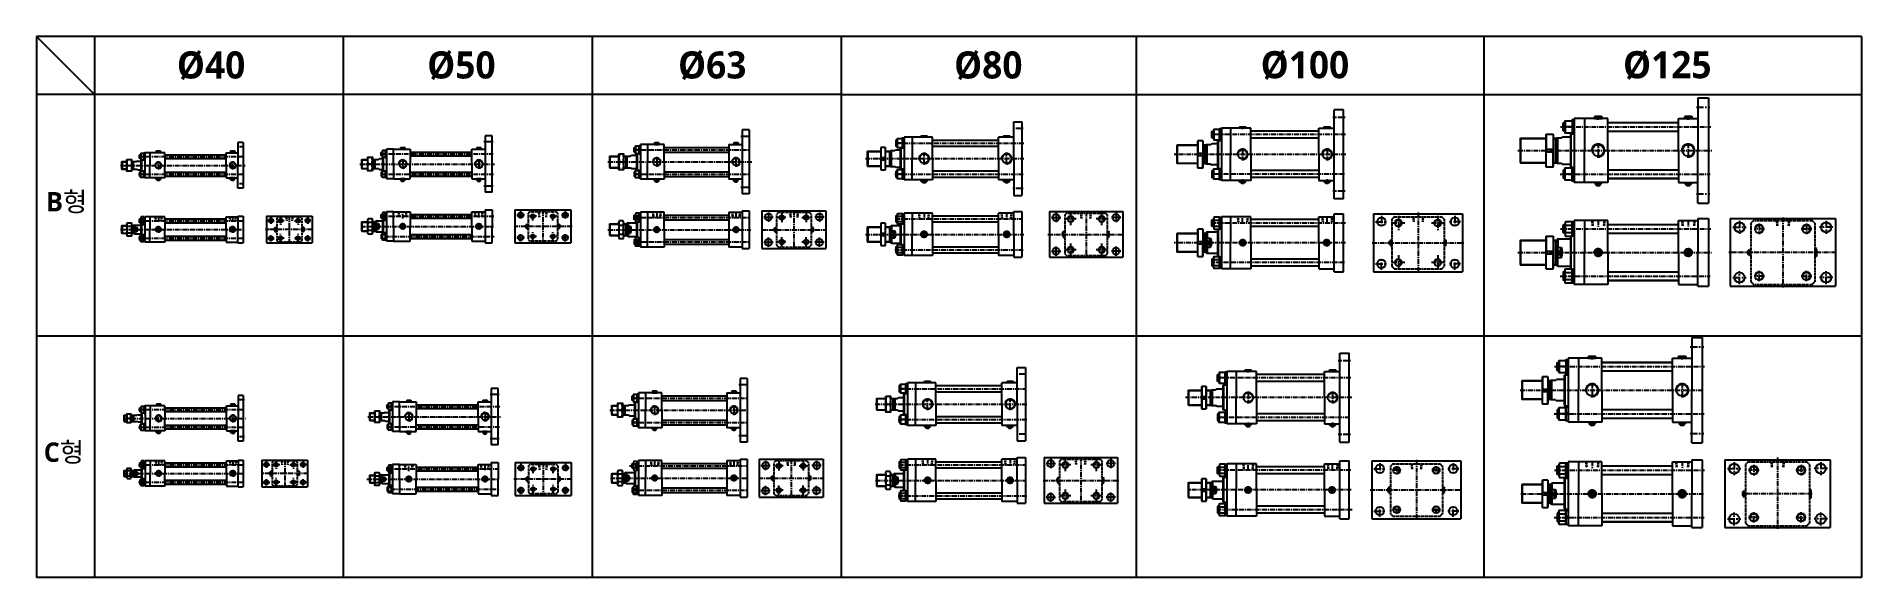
# Model space of a CAD drawing. Extents: x -819 to 29893, y -8942 to 3948.
# Drawn here: x 0 to 4721, y 2550 to 3948 of the extents above; entities that cross this region are included whole.
import ezdxf

# ---------------------------------------------------------------- set-up
doc = ezdxf.new("R2010")
doc.units = 0
doc.header["$LTSCALE"] = 10
doc.header["$MEASUREMENT"] = 0
for name, pattern in [('CENTER', [2, 1.25, -0.25, 0.25, -0.25]), ('CENTERX2', [4, 2.5, -0.5, 0.5, -0.5]), ('HIDDEN', [0.375, 0.25, -0.125]), ('HIDDENX2', [0.75, 0.5, -0.25])]:
    doc.linetypes.add(name, pattern=pattern)
doc.layers.get('0').update_dxf_attribs({"linetype": 'CONTINUOUS'})
for name, color, linetype in [('CEN', 1, 'CENTERX2'), ('CENTER', 1, 'CENTER'), ('Line', 7, 'CONTINUOUS'), ('ML', 7, 'CONTINUOUS'), ('THIN', 3, 'CONTINUOUS'), ('외형선', 3, 'CONTINUOUS'), ('중심선', 1, 'CENTER')]:
    doc.layers.add(name, color=color, linetype=linetype)
doc.styles.add('문자', font='romans.shx')

msp = doc.modelspace()

# ---------------------------------------------------------------- texts
at = {"attachment_point": 1, "style": '문자'}
for s, width, gutter_width, insert, char_height in [('{\\fMalgun Gothic|b1|i0|c129|p50;%%C40}', 124.533, 16, (363.2, 3909.7), 70), ('{\\fMalgun Gothic|b1|i0|c129|p50;%%C50}', 124.533, 16, (1010.7, 3909.7), 70), ('{\\fMalgun Gothic|b1|i0|c129|p50;%%C63}', 124.533, 16, (1659.6, 3909.7), 70), ('{\\fMalgun Gothic|b1|i0|c129|p50;%%C80}', 124.533, 16, (2373.7, 3909.7), 70), ('{\\fMalgun Gothic|b1|i0|c129|p50;%%C100}', 124.533, 16, (3166.7, 3910.3), 70), ('{\\fMalgun Gothic|b1|i0|c129|p50;%%C125}', 124.533, 16, (4104, 3910.3), 70), ('{\\fMalgun Gothic|b1|i0|c129|p50;B형}', 655.383, 160, (24.7, 3546.3), 50), ('{\\fMalgun Gothic|b1|i0|c129|p50;C형}', 655.383, 160, (18.7, 2899), 50)]:
    msp.add_mtext_dynamic_manual_height_columns(s, width=width, gutter_width=gutter_width, heights=[0], dxfattribs=dict(at, insert=insert, char_height=char_height))

# ---------------------------------------------------------------- linework, layer by layer
for p, q in [((794, 3948.2), (0, 3948.2)), ((0, 3948.2), (0, 2550.2)), ((150, 3798.2), (0, 3948.2)), ((150, 3948.2), (150, 2550.2)), ((794, 2550.2), (794, 3948.2)), ((1438, 3948.2), (794, 3948.2)), ((1438, 2550.2), (1438, 3948.2)), ((4720.9, 3948.2), (1438, 3948.2)), ((2082, 2550.2), (2082, 3948.2)), ((2844.8, 3948.2), (2844.8, 2550.2)), ((3744.2, 3948.2), (3744.2, 2550.2)), ((4720.9, 3948.2), (4720.9, 2550.2)), ((794, 3798.2), (0, 3798.2)), ((1438, 3798.2), (794, 3798.2)), ((2082, 3798.2), (1438, 3798.2)), ((2082, 3798.2), (2844.8, 3798.2)), ((2844.8, 3798.2), (3744.2, 3798.2)), ((3744.2, 3798.2), (4720.9, 3798.2)), ((4720.9, 3174.2), (0, 3174.2)), ((4720.9, 2550.2), (0, 2550.2))]:
    msp.add_line(p, q)
at = {"layer": 'CEN', "color": 1, "linetype": 'CENTER', "ltscale": 1.5}
for p, q in [((3384.9, 3738.7), (3352.9, 3738.7)), ((4293.7, 3765.7), (4328.7, 3765.7)), ((1846.3, 3690.2), (1822.3, 3690.2)), ((2552.1, 3710.2), (2525.1, 3710.2)), ((1181.3, 3676.2), (1157.3, 3676.2)), ((1181.3, 3561.2), (1157.3, 3561.2)), ((1846.3, 3558.2), (1822.3, 3558.2)), ((2552.1, 3555.2), (2525.1, 3555.2)), ((3384.9, 3548.7), (3352.9, 3548.7)), ((4293.7, 3541.7), (4328.7, 3541.7)), ((1252.4, 3496.5), (1252.4, 3476.5)), ((1367.4, 3496.5), (1367.4, 3476.5)), ((1893.2, 3493.5), (1893.2, 3469.5)), ((2025.2, 3493.5), (2025.2, 3469.5)), ((1242.4, 3486.5), (1262.4, 3486.5)), ((1377.4, 3486.5), (1357.4, 3486.5)), ((1881.2, 3481.5), (1905.2, 3481.5)), ((2037.2, 3481.5), (2013.2, 3481.5)), ((2625.5, 3480.4), (2649.5, 3480.4)), ((2637.5, 3492.4), (2637.5, 3468.4)), ((2804.5, 3480.4), (2780.5, 3480.4)), ((2792.5, 3492.4), (2792.5, 3468.4)), ((3463.8, 3469.6), (3493.8, 3469.6)), ((3478.8, 3484.6), (3478.8, 3454.6)), ((3683.8, 3469.6), (3653.8, 3469.6)), ((3668.8, 3484.6), (3668.8, 3454.6)), ((4388.4, 3455.1), (4422.4, 3455.1)), ((4405.4, 3472.1), (4405.4, 3438.1)), ((4646.4, 3455.1), (4612.4, 3455.1)), ((4629.4, 3472.1), (4629.4, 3438.1)), ((1242.4, 3428.5), (1262.4, 3428.5)), ((1252.4, 3418.5), (1252.4, 3438.5)), ((1377.4, 3428.5), (1357.4, 3428.5)), ((1367.4, 3418.5), (1367.4, 3438.5)), ((1881.2, 3416.5), (1905.2, 3416.5)), ((1893.2, 3404.5), (1893.2, 3428.5)), ((2037.2, 3416.5), (2013.2, 3416.5)), ((2025.2, 3404.5), (2025.2, 3428.5)), ((2637.5, 3381.4), (2637.5, 3405.4)), ((2792.5, 3381.4), (2792.5, 3405.4)), ((2625.5, 3393.4), (2649.5, 3393.4)), ((2804.5, 3393.4), (2780.5, 3393.4)), ((3463.8, 3360.6), (3493.8, 3360.6)), ((3478.8, 3345.6), (3478.8, 3375.6)), ((3683.8, 3360.6), (3653.8, 3360.6)), ((3668.8, 3345.6), (3668.8, 3375.6)), ((4388.4, 3325.1), (4422.4, 3325.1)), ((4405.4, 3308.1), (4405.4, 3342.1)), ((4646.4, 3325.1), (4612.4, 3325.1)), ((4629.4, 3308.1), (4629.4, 3342.1)), ((4278, 3146), (4313, 3146)), ((2560.9, 3075.6), (2533.9, 3075.6)), ((3399.2, 3110), (3367.2, 3110)), ((1197.2, 3023.2), (1173.2, 3023.2)), ((1841, 3048.3), (1817, 3048.3)), ((1197.2, 2908.2), (1173.2, 2908.2)), ((1841, 2916.3), (1817, 2916.3)), ((2560.9, 2920.6), (2533.9, 2920.6)), ((3399.2, 2920), (3367.2, 2920)), ((4278, 2922), (4313, 2922)), ((1243.1, 2833.5), (1263.1, 2833.5)), ((1253.1, 2843.5), (1253.1, 2823.5)), ((1378.1, 2833.5), (1358.1, 2833.5)), ((1368.1, 2843.5), (1368.1, 2823.5)), ((1874, 2839.6), (1898, 2839.6)), ((1886, 2851.6), (1886, 2827.6)), ((2030, 2839.6), (2006, 2839.6)), ((2018, 2851.6), (2018, 2827.6)), ((2611.7, 2844.6), (2635.7, 2844.6)), ((2623.7, 2856.6), (2623.7, 2832.6)), ((2790.7, 2844.6), (2766.7, 2844.6)), ((2778.7, 2856.6), (2778.7, 2832.6)), ((3474.6, 2845.8), (3474.6, 2815.8)), ((3664.6, 2845.8), (3664.6, 2815.8)), ((4391.5, 2848.4), (4391.5, 2814.4)), ((4615.5, 2848.4), (4615.5, 2814.4)), ((1253.1, 2765.5), (1253.1, 2785.5)), ((1368.1, 2765.5), (1368.1, 2785.5)), ((1886, 2762.6), (1886, 2786.6)), ((2018, 2762.6), (2018, 2786.6)), ((3459.6, 2830.8), (3489.6, 2830.8)), ((3679.6, 2830.8), (3649.6, 2830.8)), ((4374.5, 2831.4), (4408.5, 2831.4)), ((4632.5, 2831.4), (4598.5, 2831.4)), ((1243.1, 2775.5), (1263.1, 2775.5)), ((1378.1, 2775.5), (1358.1, 2775.5)), ((1874, 2774.6), (1898, 2774.6)), ((2030, 2774.6), (2006, 2774.6)), ((2611.7, 2757.6), (2635.7, 2757.6)), ((2623.7, 2745.6), (2623.7, 2769.6)), ((2790.7, 2757.6), (2766.7, 2757.6)), ((2778.7, 2745.6), (2778.7, 2769.6)), ((3459.6, 2721.8), (3489.6, 2721.8)), ((3474.6, 2706.8), (3474.6, 2736.8)), ((3679.6, 2721.8), (3649.6, 2721.8)), ((3664.6, 2706.8), (3664.6, 2736.8)), ((4374.5, 2701.4), (4408.5, 2701.4)), ((4391.5, 2684.4), (4391.5, 2718.4)), ((4632.5, 2701.4), (4598.5, 2701.4)), ((4615.5, 2684.4), (4615.5, 2718.4))]:
    msp.add_line(p, q, dxfattribs=at)
at = {"layer": 'CEN', "color": 1, "linetype": 'CENTER'}
for p, q in [((537.2, 3662.7), (518.2, 3662.7)), ((537.2, 3567.7), (518.2, 3567.7)), ((598, 3472.6), (615, 3472.6)), ((606.5, 3481.1), (606.5, 3464.1)), ((710, 3472.6), (693, 3472.6)), ((701.5, 3481.1), (701.5, 3464.1)), ((598, 3426.6), (615, 3426.6)), ((606.5, 3418.1), (606.5, 3435.1)), ((710, 3426.6), (693, 3426.6)), ((701.5, 3418.1), (701.5, 3435.1)), ((537.9, 3008.9), (518.9, 3008.9)), ((537.9, 2913.9), (518.9, 2913.9)), ((586.2, 2842), (603.2, 2842)), ((594.7, 2850.5), (594.7, 2833.5)), ((698.2, 2842), (681.2, 2842)), ((689.7, 2850.5), (689.7, 2833.5)), ((586.2, 2796), (603.2, 2796)), ((594.7, 2787.5), (594.7, 2804.5)), ((698.2, 2796), (681.2, 2796)), ((689.7, 2787.5), (689.7, 2804.5))]:
    msp.add_line(p, q, dxfattribs=at)
at = {"layer": 'CENTER'}
for p, q in [((1283.9, 3472.6), (1283.9, 3494.3)), ((1335.9, 3472.6), (1335.9, 3494.3)), ((641, 3472.1), (622.1, 3472.1)), ((631.5, 3483), (631.5, 3461.2)), ((667.1, 3472.1), (686, 3472.1)), ((676.5, 3483), (676.5, 3461.2)), ((1293.3, 3483.5), (1274.4, 3483.5)), ((1345.3, 3483.5), (1326.4, 3483.5)), ((1938.2, 3480.5), (1917.1, 3480.5)), ((1927.7, 3492.6), (1927.7, 3468.3)), ((1980.1, 3480.5), (2001.2, 3480.5)), ((1990.7, 3492.6), (1990.7, 3468.3)), ((2689, 3476.9), (2661, 3476.9)), ((2675, 3493.1), (2675, 3460.8)), ((2769, 3476.9), (2741, 3476.9)), ((2755, 3493.1), (2755, 3460.8)), ((3539.3, 3466.1), (3506.4, 3466.1)), ((3522.8, 3485.1), (3522.8, 3447.2)), ((3641.3, 3466.1), (3608.4, 3466.1)), ((3624.8, 3485.1), (3624.8, 3447.2)), ((4468.1, 3451.1), (4444.7, 3451.1)), ((4456.4, 3464.6), (4456.4, 3437.6)), ((4566.7, 3451.1), (4590.1, 3451.1)), ((4578.4, 3464.6), (4578.4, 3437.6)), ((641, 3427.1), (622.1, 3427.1)), ((631.5, 3416.2), (631.5, 3438)), ((667.1, 3427.1), (686, 3427.1)), ((676.5, 3416.2), (676.5, 3438)), ((1293.3, 3431.5), (1274.4, 3431.5)), ((1283.9, 3420.6), (1283.9, 3442.3)), ((1345.3, 3431.5), (1326.4, 3431.5)), ((1335.9, 3420.6), (1335.9, 3442.3)), ((1938.2, 3417.5), (1917.1, 3417.5)), ((1927.7, 3405.3), (1927.7, 3429.6)), ((1980.1, 3417.5), (2001.2, 3417.5)), ((1990.7, 3405.3), (1990.7, 3429.6)), ((2675, 3413.1), (2675, 3380.8)), ((2755, 3413.1), (2755, 3380.8)), ((2689, 3396.9), (2661, 3396.9)), ((2769, 3396.9), (2741, 3396.9)), ((3539.3, 3364.1), (3506.4, 3364.1)), ((3522.8, 3383.1), (3522.8, 3345.2)), ((3641.3, 3364.1), (3608.4, 3364.1)), ((3624.8, 3383.1), (3624.8, 3345.2)), ((4468.1, 3329.1), (4444.7, 3329.1)), ((4456.4, 3315.6), (4456.4, 3342.6)), ((4566.7, 3329.1), (4590.1, 3329.1)), ((4578.4, 3315.6), (4578.4, 3342.6)), ((629.1, 2841.5), (610.2, 2841.5)), ((619.7, 2852.4), (619.7, 2830.6)), ((655.2, 2841.5), (674.1, 2841.5)), ((664.7, 2852.4), (664.7, 2830.6)), ((1284.6, 2819.6), (1284.6, 2841.4)), ((1336.6, 2819.6), (1336.6, 2841.4)), ((1931.1, 2838.6), (1910, 2838.6)), ((1920.5, 2850.8), (1920.5, 2826.5)), ((1973, 2838.6), (1994.1, 2838.6)), ((1983.5, 2850.8), (1983.5, 2826.5)), ((2675.2, 2841.1), (2647.2, 2841.1)), ((2661.2, 2857.2), (2661.2, 2825)), ((2755.2, 2841.1), (2727.2, 2841.1)), ((2741.2, 2857.2), (2741.2, 2825)), ((3518.6, 2836.8), (3518.6, 2817.9)), ((3620.6, 2836.8), (3620.6, 2817.9)), ((4442.5, 2840.9), (4442.5, 2813.9)), ((4564.5, 2840.9), (4564.5, 2813.9)), ((629.1, 2796.5), (610.2, 2796.5)), ((619.7, 2785.6), (619.7, 2807.4)), ((655.2, 2796.5), (674.1, 2796.5)), ((664.7, 2785.6), (664.7, 2807.4)), ((1294.1, 2830.5), (1275.2, 2830.5)), ((1284.6, 2767.6), (1284.6, 2789.4)), ((1346.1, 2830.5), (1327.2, 2830.5)), ((1336.6, 2767.6), (1336.6, 2789.4)), ((1920.5, 2763.5), (1920.5, 2787.8)), ((1983.5, 2763.5), (1983.5, 2787.8)), ((3526.8, 2827.3), (3510.3, 2827.3)), ((3612.3, 2827.3), (3628.8, 2827.3)), ((4454.2, 2827.4), (4430.8, 2827.4)), ((4552.8, 2827.4), (4576.2, 2827.4)), ((1294.1, 2778.5), (1275.2, 2778.5)), ((1346.1, 2778.5), (1327.2, 2778.5)), ((1931.1, 2775.6), (1910, 2775.6)), ((1973, 2775.6), (1994.1, 2775.6)), ((2675.2, 2761.1), (2647.2, 2761.1)), ((2661.2, 2777.2), (2661.2, 2745)), ((2755.2, 2761.1), (2727.2, 2761.1)), ((2741.2, 2777.2), (2741.2, 2745)), ((3526.8, 2725.3), (3510.3, 2725.3)), ((3518.6, 2715.9), (3518.6, 2734.8)), ((3612.3, 2725.3), (3628.8, 2725.3)), ((3620.6, 2715.9), (3620.6, 2734.8)), ((4454.2, 2705.4), (4430.8, 2705.4)), ((4442.5, 2691.9), (4442.5, 2718.9)), ((4552.8, 2705.4), (4576.2, 2705.4)), ((4564.5, 2691.9), (4564.5, 2718.9))]:
    msp.add_line(p, q, dxfattribs=at)
at = {"layer": 'Line', "color": 6, "linetype": 'HIDDEN'}
for p, q in [((3106.7, 3482.6), (3107.9, 3468.6)), ((3107.9, 3482.6), (3109.2, 3468.1)), ((3132, 3482.6), (3130.7, 3468.1)), ((3133.2, 3482.6), (3131.9, 3468.6)), ((3325.2, 3482.6), (3326.4, 3468.6)), ((3326.4, 3482.6), (3327.7, 3468.1)), ((3350.5, 3482.6), (3349.2, 3468.1)), ((3351.7, 3482.6), (3350.4, 3468.6)), ((3560.6, 3482.6), (3561.8, 3468.6)), ((3561.8, 3482.6), (3563, 3468.1)), ((3585.9, 3482.6), (3584.6, 3468.1)), ((3587, 3482.6), (3585.8, 3468.6)), ((3120.9, 2843.8), (3122.2, 2829.8)), ((3122.1, 2843.8), (3123.4, 2829.3)), ((3146.2, 2843.8), (3144.9, 2829.3)), ((3147.4, 2843.8), (3146.2, 2829.8)), ((3339.4, 2843.8), (3340.7, 2829.8)), ((3340.6, 2843.8), (3341.9, 2829.3)), ((3364.7, 2843.8), (3363.4, 2829.3)), ((3365.9, 2843.8), (3364.7, 2829.8)), ((3556.3, 2843.8), (3557.6, 2829.8)), ((3557.5, 2843.8), (3558.8, 2829.3)), ((3581.6, 2843.8), (3580.4, 2829.3)), ((3582.8, 2843.8), (3581.6, 2829.8))]:
    msp.add_line(p, q, dxfattribs=at)
at = {"layer": 'ML'}
for p, q in [((4297.7, 3789.7), (4297.7, 3653.7)), ((4297.7, 3789.7), (4324.7, 3789.7)), ((4324.7, 3789.7), (4324.7, 3517.7)), ((3380.9, 3758.7), (3356.9, 3758.7)), ((3380.9, 3528.7), (3380.9, 3758.7)), ((3977.7, 3736.2), (3977.7, 3571.2)), ((4004.7, 3736.2), (3977.7, 3736.2)), ((4004.7, 3736.2), (4004.7, 3653.7)), ((4064.7, 3736.2), (4004.7, 3736.2)), ((4030.7, 3741.2), (4029.7, 3740.2)), ((4049.7, 3740.2), (4029.7, 3740.2)), ((4029.7, 3740.2), (4029.7, 3736.2)), ((4029.7, 3736.2), (4049.7, 3736.2)), ((4048.7, 3741.2), (4030.7, 3741.2)), ((4048.7, 3741.2), (4049.7, 3740.2)), ((4049.7, 3736.2), (4049.7, 3740.2)), ((4064.7, 3653.7), (4064.7, 3736.2)), ((4247.7, 3653.7), (4247.7, 3736.2)), ((4247.7, 3736.2), (4297.7, 3736.2)), ((4263.7, 3741.2), (4262.7, 3740.2)), ((4282.7, 3740.2), (4262.7, 3740.2)), ((4262.7, 3740.2), (4262.7, 3736.2)), ((4262.7, 3736.2), (4282.7, 3736.2)), ((4281.7, 3741.2), (4263.7, 3741.2)), ((4281.7, 3741.2), (4282.7, 3740.2)), ((4282.7, 3736.2), (4282.7, 3740.2)), ((1160.3, 3691.2), (1160.3, 3546.2)), ((1178.3, 3691.2), (1160.3, 3691.2)), ((1178.3, 3546.2), (1178.3, 3691.2)), ((1825.3, 3706.7), (1825.3, 3541.7)), ((1843.3, 3706.7), (1825.3, 3706.7)), ((1843.3, 3706.7), (1843.3, 3541.7)), ((2244.1, 3687.7), (2244.1, 3577.7)), ((2265.1, 3687.7), (2244.1, 3687.7)), ((2288.1, 3690.7), (2289.1, 3691.7)), ((2304.1, 3690.7), (2288.1, 3690.7)), ((2288.1, 3687.7), (2288.1, 3690.7)), ((2289.1, 3691.7), (2303.1, 3691.7)), ((2303.1, 3691.7), (2304.1, 3690.7)), ((2304.1, 3690.7), (2304.1, 3687.7)), ((2501.6, 3690.7), (2502.6, 3691.7)), ((2517.6, 3690.7), (2501.6, 3690.7)), ((2501.6, 3687.7), (2501.6, 3690.7)), ((2502.6, 3691.7), (2516.6, 3691.7)), ((2516.6, 3691.7), (2517.6, 3690.7)), ((2517.6, 3690.7), (2517.6, 3687.7)), ((2528.1, 3727.7), (2549.1, 3727.7)), ((2549.1, 3727.7), (2549.1, 3537.7)), ((3041.7, 3685.7), (3041.7, 3703.7)), ((3060.3, 3694.7), (3046.5, 3694.7)), ((3060.3, 3698.3), (3064.9, 3693.7)), ((3060.3, 3695.7), (3064.9, 3691.1)), ((3064.9, 3711.2), (3064.9, 3576.2)), ((3088.9, 3711.2), (3064.9, 3711.2)), ((3111.9, 3714.2), (3112.9, 3715.2)), ((3127.9, 3714.2), (3111.9, 3714.2)), ((3111.9, 3711.2), (3111.9, 3714.2)), ((3112.9, 3715.2), (3126.9, 3715.2)), ((3126.9, 3715.2), (3127.9, 3714.2)), ((3127.9, 3714.2), (3127.9, 3711.2)), ((3324, 3711.2), (3350.4, 3711.2)), ((3330.4, 3714.2), (3331.4, 3715.2)), ((3346.4, 3714.2), (3330.4, 3714.2)), ((3330.4, 3711.2), (3330.4, 3714.2)), ((3331.4, 3715.2), (3345.4, 3715.2)), ((3345.4, 3715.2), (3346.4, 3714.2)), ((3346.4, 3714.2), (3346.4, 3711.2)), ((3837.7, 3684.2), (3839.2, 3685.7)), ((3837.7, 3684.2), (3837.7, 3623.2)), ((3839.2, 3685.7), (3839.2, 3621.7)), ((3904.1, 3694.7), (3905.1, 3695.7)), ((3904.1, 3694.7), (3904.1, 3612.7)), ((3905.1, 3695.7), (3905.1, 3657.2)), ((3905.1, 3695.7), (3923.1, 3695.7)), ((3923.1, 3695.7), (3923.1, 3657.2)), ((3923.1, 3695.7), (3924.1, 3694.7)), ((3924.1, 3612.7), (3924.1, 3694.7)), ((3929.7, 3685.7), (3929.7, 3621.7)), ((3932.7, 3686.2), (3932.7, 3621.2)), ((3935.7, 3621.2), (3935.7, 3686.2)), ((3944.7, 3686.2), (3947.7, 3688.7)), ((3950.5, 3703.7), (3950.5, 3725.7)), ((3954.1, 3728.5), (3954.1, 3700.8)), ((3972.1, 3714.7), (3955.6, 3714.7)), ((3967.7, 3696.2), (3967.7, 3608.7)), ((3969.2, 3696.2), (3969.2, 3608.7)), ((3972.1, 3719), (3977.7, 3713.4)), ((3972.1, 3715.9), (3977.7, 3710.3)), ((267, 3632.7), (267, 3642.7)), ((270.4, 3637.7), (277.7, 3637.7)), ((277.7, 3639.6), (280.2, 3637.1)), ((277.7, 3638.2), (280.2, 3635.7)), ((280.2, 3647.7), (280.2, 3582.7)), ((293.2, 3647.7), (280.2, 3647.7)), ((331.7, 3647.7), (293.2, 3647.7)), ((293.2, 3647.7), (293.2, 3615.2)), ((309.7, 3652.2), (310.2, 3652.7)), ((309.7, 3652.2), (320.7, 3652.2)), ((310.2, 3652.7), (320.2, 3652.7)), ((320.7, 3652.2), (320.2, 3652.7)), ((331.7, 3640.2), (331.7, 3647.7)), ((331.7, 3640.2), (331.7, 3615.2)), ((490.7, 3615.2), (490.7, 3647.7)), ((490.7, 3647.7), (521.2, 3647.7)), ((501.7, 3652.2), (502.2, 3652.7)), ((501.7, 3652.2), (512.7, 3652.2)), ((502.2, 3652.7), (512.2, 3652.7)), ((512.7, 3652.2), (512.2, 3652.7)), ((521.2, 3674.2), (521.2, 3615.2)), ((534.2, 3674.2), (521.2, 3674.2)), ((534.2, 3674.2), (534.2, 3556.2)), ((892.1, 3639.7), (892.1, 3649.7)), ((895.3, 3636.2), (895.3, 3601.2)), ((895.5, 3644.7), (902.8, 3644.7)), ((896.8, 3636.2), (896.8, 3601.2)), ((902.8, 3646.6), (905.3, 3644.1)), ((902.8, 3645.2), (905.3, 3642.7)), ((905.3, 3656.7), (905.3, 3580.7)), ((923.3, 3656.7), (905.3, 3656.7)), ((923.3, 3618.7), (923.3, 3656.7)), ((923.3, 3656.7), (966.3, 3656.7)), ((941.8, 3661.2), (942.3, 3661.7)), ((941.8, 3661.2), (952.8, 3661.2)), ((941.8, 3656.7), (952.8, 3656.7)), ((942.3, 3661.7), (952.3, 3661.7)), ((952.8, 3661.2), (952.3, 3661.7)), ((966.3, 3656.7), (966.3, 3618.7)), ((1126.3, 3618.7), (1126.3, 3656.7)), ((1126.3, 3656.7), (1160.3, 3656.7)), ((1138.8, 3661.2), (1139.3, 3661.7)), ((1138.8, 3661.2), (1149.8, 3661.2)), ((1138.8, 3656.7), (1149.8, 3656.7)), ((1139.3, 3661.7), (1149.3, 3661.7)), ((1149.8, 3661.2), (1149.3, 3661.7)), ((1482.3, 3638.2), (1483.3, 3639.2)), ((1482.3, 3638.2), (1482.3, 3610.2)), ((1483.3, 3639.2), (1483.3, 3609.2)), ((1524.3, 3639.2), (1524.3, 3609.2)), ((1527.3, 3639.2), (1527.3, 3609.2)), ((1536.3, 3639.2), (1539.3, 3641.7)), ((1546.8, 3649.7), (1546.8, 3661.7)), ((1559.3, 3655.7), (1550.2, 3655.7)), ((1552.3, 3646.2), (1552.3, 3602.2)), ((1553.8, 3646.2), (1553.8, 3602.2)), ((1559.3, 3658), (1562.3, 3655)), ((1559.3, 3656.3), (1562.3, 3653.3)), ((1562.3, 3669.2), (1562.3, 3579.2)), ((1580.3, 3669.2), (1562.3, 3669.2)), ((1623.3, 3669.2), (1580.3, 3669.2)), ((1580.3, 3669.2), (1580.3, 3624.2)), ((1598.8, 3673.7), (1599.3, 3674.2)), ((1598.8, 3673.7), (1609.8, 3673.7)), ((1598.8, 3669.2), (1609.8, 3669.2)), ((1599.3, 3674.2), (1609.3, 3674.2)), ((1609.8, 3673.7), (1609.3, 3674.2)), ((1623.3, 3624.2), (1623.3, 3669.2)), ((1791.3, 3669.2), (1825.3, 3669.2)), ((1791.3, 3669.2), (1791.3, 3624.2)), ((1803.8, 3673.7), (1804.3, 3674.2)), ((1803.8, 3673.7), (1814.8, 3673.7)), ((1803.8, 3669.2), (1814.8, 3669.2)), ((1804.3, 3674.2), (1814.3, 3674.2)), ((1814.8, 3673.7), (1814.3, 3674.2)), ((2149.1, 3651.2), (2150.1, 3652.2)), ((2149.1, 3651.2), (2149.1, 3614.2)), ((2150.1, 3652.2), (2150.1, 3613.2)), ((2183.9, 3661.2), (2184.4, 3661.7)), ((2183.9, 3661.2), (2183.9, 3604.2)), ((2183.9, 3635.7), (2195.9, 3635.7)), ((2184.4, 3661.7), (2184.4, 3635.7)), ((2195.4, 3661.7), (2184.4, 3661.7)), ((2195.4, 3661.7), (2195.4, 3635.7)), ((2195.4, 3661.7), (2195.9, 3661.2)), ((2195.9, 3604.2), (2195.9, 3661.2)), ((2206.1, 3652.2), (2206.1, 3613.2)), ((2209.1, 3653.2), (2209.1, 3612.2)), ((2212.1, 3612.2), (2212.1, 3653.2)), ((2223.1, 3655.2), (2220.1, 3653.2)), ((2224.2, 3680.7), (2224.2, 3664.7)), ((2240.1, 3672.7), (2228.2, 3672.7)), ((2234.1, 3660.7), (2234.1, 3604.7)), ((2235.6, 3660.7), (2235.6, 3604.7)), ((2240.1, 3671.8), (2244.1, 3675.8)), ((2240.1, 3669.5), (2244.1, 3673.5)), ((2949.9, 3666.7), (2950.9, 3667.7)), ((2949.9, 3666.7), (2949.9, 3620.7)), ((2950.9, 3667.7), (2950.9, 3619.7)), ((3003, 3677.7), (3004, 3678.7)), ((3003, 3677.7), (3003, 3609.7)), ((3003, 3646.7), (3018, 3646.7)), ((3003, 3640.7), (3018, 3640.7)), ((3004, 3678.7), (3004, 3646.7)), ((3017, 3678.7), (3004, 3678.7)), ((3004, 3608.7), (3004, 3640.7)), ((3017, 3678.7), (3017, 3646.7)), ((3017, 3678.7), (3018, 3677.7)), ((3017, 3608.7), (3017, 3640.7)), ((3018, 3609.7), (3018, 3677.7)), ((3021.9, 3667.7), (3021.9, 3619.7)), ((3024.9, 3668.7), (3024.9, 3618.7)), ((3027.9, 3618.7), (3027.9, 3668.7)), ((3036.9, 3668.7), (3039.9, 3671.2)), ((3054.9, 3681.2), (3054.9, 3606.2)), ((3056.4, 3681.2), (3056.4, 3606.2)), ((3904.1, 3657.2), (3924.1, 3657.2)), ((3904.1, 3650.2), (3924.1, 3650.2)), ((3905.1, 3611.7), (3905.1, 3650.2)), ((3923.1, 3611.7), (3923.1, 3650.2)), ((4004.7, 3571.2), (4004.7, 3653.7)), ((4064.7, 3653.7), (4064.7, 3571.2)), ((4247.7, 3653.7), (4247.7, 3571.2)), ((4297.7, 3517.7), (4297.7, 3653.7)), ((221.2, 3625.2), (221.2, 3605.2)), ((233.8, 3615.2), (244.5, 3615.2)), ((248.2, 3625.2), (248.2, 3605.2)), ((250.2, 3625.2), (250.2, 3605.2)), ((262.2, 3626.4), (259.2, 3625.2)), ((262.2, 3604), (259.2, 3605.2)), ((267, 3597.7), (267, 3587.7)), ((270.2, 3629.2), (270.2, 3601.2)), ((270.4, 3592.7), (277.7, 3592.7)), ((271.7, 3629.2), (271.7, 3601.2)), ((277.7, 3592.1), (280.2, 3594.6)), ((277.7, 3590.7), (280.2, 3593.2)), ((293.2, 3582.7), (293.2, 3615.2)), ((331.7, 3590.2), (331.7, 3615.2)), ((331.7, 3590.2), (331.7, 3582.7)), ((490.7, 3615.2), (490.7, 3582.7)), ((521.2, 3556.2), (521.2, 3615.2)), ((840.3, 3629.7), (841.3, 3630.7)), ((840.3, 3629.7), (840.3, 3607.7)), ((840.3, 3607.7), (841.3, 3606.7)), ((841.3, 3630.7), (841.3, 3606.7)), ((867.3, 3618.7), (858.6, 3618.7)), ((873.3, 3630.7), (873.3, 3606.7)), ((875.3, 3630.7), (875.3, 3606.7)), ((875.3, 3630.7), (884.3, 3630.7)), ((884.3, 3630.7), (887.3, 3632.7)), ((884.3, 3606.7), (887.3, 3604.7)), ((892.1, 3597.7), (892.1, 3587.7)), ((895.5, 3592.7), (902.8, 3592.7)), ((902.8, 3592.1), (905.3, 3594.6)), ((902.8, 3590.7), (905.3, 3593.2)), ((923.3, 3618.7), (923.3, 3580.7)), ((966.3, 3580.7), (966.3, 3618.7)), ((1126.3, 3618.7), (1126.3, 3580.7)), ((1482.3, 3610.2), (1483.3, 3609.2)), ((1508.2, 3624.2), (1516.5, 3624.2)), ((1536.3, 3609.2), (1539.3, 3606.7)), ((1546.8, 3598.7), (1546.8, 3586.7)), ((1559.3, 3592.7), (1550.2, 3592.7)), ((1559.3, 3592), (1562.3, 3595)), ((1559.3, 3590.3), (1562.3, 3593.3)), ((1580.3, 3579.2), (1580.3, 3624.2)), ((1623.3, 3624.2), (1623.3, 3579.2)), ((1791.3, 3624.2), (1791.3, 3579.2)), ((2149.1, 3614.2), (2150.1, 3613.2)), ((2183.9, 3629.7), (2195.9, 3629.7)), ((2183.9, 3604.2), (2184.4, 3603.7)), ((2184.4, 3629.7), (2184.4, 3603.7)), ((2184.4, 3603.7), (2195.4, 3603.7)), ((2195.4, 3629.7), (2195.4, 3603.7)), ((2195.4, 3603.7), (2195.9, 3604.2)), ((2223.1, 3610.2), (2220.1, 3612.2)), ((2224.2, 3600.7), (2224.2, 3584.7)), ((2240.1, 3592.7), (2228.2, 3592.7)), ((2240.1, 3591.8), (2244.1, 3595.8)), ((2240.1, 3589.5), (2244.1, 3593.5)), ((2949.9, 3620.7), (2950.9, 3619.7)), ((3003, 3609.7), (3004, 3608.7)), ((3004, 3608.7), (3017, 3608.7)), ((3017, 3608.7), (3018, 3609.7)), ((3036.9, 3618.7), (3039.9, 3616.2)), ((3041.7, 3601.7), (3041.7, 3583.7)), ((3060.3, 3592.7), (3046.5, 3592.7)), ((3060.3, 3591.7), (3064.9, 3596.3)), ((3060.3, 3589.1), (3064.9, 3593.7)), ((3837.7, 3623.2), (3839.2, 3621.7)), ((3904.1, 3612.7), (3905.1, 3611.7)), ((3905.1, 3611.7), (3923.1, 3611.7)), ((3923.1, 3611.7), (3924.1, 3612.7)), ((3944.7, 3621.2), (3947.7, 3618.7)), ((3950.5, 3603.7), (3950.5, 3581.7)), ((3954.1, 3578.8), (3954.1, 3606.5)), ((3972.1, 3592.7), (3955.6, 3592.7)), ((3972.1, 3591.4), (3977.7, 3597)), ((3972.1, 3588.3), (3977.7, 3593.9)), ((293.2, 3582.7), (280.2, 3582.7)), ((331.7, 3582.7), (293.2, 3582.7)), ((321.2, 3582.7), (309.2, 3582.7)), ((309.2, 3579.7), (309.2, 3582.7)), ((309.2, 3579.7), (314, 3579.7)), ((310.2, 3578.7), (309.2, 3579.7)), ((320.2, 3578.7), (310.2, 3578.7)), ((312.2, 3576.7), (312.2, 3578.7)), ((312.2, 3576.7), (318.2, 3576.7)), ((313.2, 3575.7), (312.2, 3576.7)), ((317.2, 3575.7), (313.2, 3575.7)), ((314, 3578.7), (314, 3582.7)), ((316.4, 3578.7), (316.4, 3582.7)), ((316.4, 3579.7), (321.2, 3579.7)), ((317.2, 3575.7), (318.2, 3576.7)), ((318.2, 3576.7), (318.2, 3578.7)), ((320.2, 3578.7), (321.2, 3579.7)), ((321.2, 3579.7), (321.2, 3582.7)), ((490.7, 3582.7), (521.2, 3582.7)), ((513.2, 3582.7), (501.2, 3582.7)), ((501.2, 3579.7), (501.2, 3582.7)), ((501.2, 3579.7), (506, 3579.7)), ((502.2, 3578.7), (501.2, 3579.7)), ((512.2, 3578.7), (502.2, 3578.7)), ((504.2, 3576.7), (504.2, 3578.7)), ((504.2, 3576.7), (510.2, 3576.7)), ((505.2, 3575.7), (504.2, 3576.7)), ((509.2, 3575.7), (505.2, 3575.7)), ((506, 3578.7), (506, 3582.7)), ((508.4, 3578.7), (508.4, 3582.7)), ((508.4, 3579.7), (513.2, 3579.7)), ((509.2, 3575.7), (510.2, 3576.7)), ((510.2, 3576.7), (510.2, 3578.7)), ((512.2, 3578.7), (513.2, 3579.7)), ((513.2, 3579.7), (513.2, 3582.7)), ((534.2, 3556.2), (521.2, 3556.2)), ((923.3, 3580.7), (905.3, 3580.7)), ((923.3, 3580.7), (966.3, 3580.7)), ((953.3, 3580.7), (941.3, 3580.7)), ((941.3, 3577.7), (941.3, 3580.7)), ((941.3, 3577.7), (946.1, 3577.7)), ((942.3, 3576.7), (941.3, 3577.7)), ((952.3, 3576.7), (942.3, 3576.7)), ((944.3, 3574.7), (944.3, 3576.7)), ((944.3, 3574.7), (950.3, 3574.7)), ((945.3, 3573.7), (944.3, 3574.7)), ((949.3, 3573.7), (945.3, 3573.7)), ((946.1, 3576.7), (946.1, 3580.7)), ((948.4, 3576.7), (948.4, 3580.7)), ((948.4, 3577.7), (953.3, 3577.7)), ((949.3, 3573.7), (950.3, 3574.7)), ((950.3, 3574.7), (950.3, 3576.7)), ((952.3, 3576.7), (953.3, 3577.7)), ((953.3, 3577.7), (953.3, 3580.7)), ((1126.3, 3580.7), (1160.3, 3580.7)), ((1150.3, 3580.7), (1138.3, 3580.7)), ((1138.3, 3577.7), (1138.3, 3580.7)), ((1138.3, 3577.7), (1143.1, 3577.7)), ((1139.3, 3576.7), (1138.3, 3577.7)), ((1149.3, 3576.7), (1139.3, 3576.7)), ((1141.3, 3574.7), (1141.3, 3576.7)), ((1141.3, 3574.7), (1147.3, 3574.7)), ((1142.3, 3573.7), (1141.3, 3574.7)), ((1146.3, 3573.7), (1142.3, 3573.7)), ((1143.1, 3576.7), (1143.1, 3580.7)), ((1145.4, 3576.7), (1145.4, 3580.7)), ((1145.4, 3577.7), (1150.3, 3577.7)), ((1146.3, 3573.7), (1147.3, 3574.7)), ((1147.3, 3574.7), (1147.3, 3576.7)), ((1149.3, 3576.7), (1150.3, 3577.7)), ((1150.3, 3577.7), (1150.3, 3580.7)), ((1178.3, 3546.2), (1160.3, 3546.2)), ((1580.3, 3579.2), (1562.3, 3579.2)), ((1623.3, 3579.2), (1580.3, 3579.2)), ((1610.3, 3579.2), (1598.3, 3579.2)), ((1598.3, 3576.2), (1598.3, 3579.2)), ((1598.3, 3576.2), (1603.1, 3576.2)), ((1599.3, 3575.2), (1598.3, 3576.2)), ((1609.3, 3575.2), (1599.3, 3575.2)), ((1601.3, 3573.2), (1601.3, 3575.2)), ((1602.3, 3572.2), (1601.3, 3573.2)), ((1601.3, 3573.2), (1607.3, 3573.2)), ((1606.3, 3572.2), (1602.3, 3572.2)), ((1603.1, 3575.2), (1603.1, 3579.2)), ((1605.5, 3575.2), (1605.5, 3579.2)), ((1605.5, 3576.2), (1610.3, 3576.2)), ((1606.3, 3572.2), (1607.3, 3573.2)), ((1607.3, 3573.2), (1607.3, 3575.2)), ((1609.3, 3575.2), (1610.3, 3576.2)), ((1610.3, 3576.2), (1610.3, 3579.2)), ((1825.3, 3579.2), (1791.3, 3579.2)), ((1815.3, 3579.2), (1803.3, 3579.2)), ((1803.3, 3576.2), (1803.3, 3579.2)), ((1803.3, 3576.2), (1808.1, 3576.2)), ((1804.3, 3575.2), (1803.3, 3576.2)), ((1814.3, 3575.2), (1804.3, 3575.2)), ((1806.3, 3573.2), (1806.3, 3575.2)), ((1807.3, 3572.2), (1806.3, 3573.2)), ((1806.3, 3573.2), (1812.3, 3573.2)), ((1811.3, 3572.2), (1807.3, 3572.2)), ((1808.1, 3575.2), (1808.1, 3579.2)), ((1810.5, 3575.2), (1810.5, 3579.2)), ((1810.5, 3576.2), (1815.3, 3576.2)), ((1811.3, 3572.2), (1812.3, 3573.2)), ((1812.3, 3573.2), (1812.3, 3575.2)), ((1814.3, 3575.2), (1815.3, 3576.2)), ((1815.3, 3576.2), (1815.3, 3579.2)), ((1843.3, 3541.7), (1825.3, 3541.7)), ((2265.1, 3577.7), (2244.1, 3577.7)), ((2288.1, 3574.7), (2288.1, 3577.7)), ((2289.1, 3573.7), (2288.1, 3574.7)), ((2288.1, 3574.7), (2295.3, 3574.7)), ((2289.1, 3573.7), (2303.1, 3573.7)), ((2292.1, 3573.7), (2292.1, 3571.7)), ((2293.1, 3570.7), (2292.1, 3571.7)), ((2292.1, 3571.7), (2300.1, 3571.7)), ((2293.1, 3570.7), (2299.1, 3570.7)), ((2295.3, 3573.7), (2295.3, 3577.7)), ((2296.9, 3573.7), (2296.9, 3577.7)), ((2296.9, 3574.7), (2304.1, 3574.7)), ((2299.1, 3570.7), (2300.1, 3571.7)), ((2300.1, 3573.7), (2300.1, 3571.7)), ((2303.1, 3573.7), (2304.1, 3574.7)), ((2304.1, 3574.7), (2304.1, 3577.7)), ((2501.6, 3574.7), (2501.6, 3577.7)), ((2502.6, 3573.7), (2501.6, 3574.7)), ((2501.6, 3574.7), (2508.8, 3574.7)), ((2502.6, 3573.7), (2516.6, 3573.7)), ((2505.6, 3573.7), (2505.6, 3571.7)), ((2505.6, 3571.7), (2513.6, 3571.7)), ((2506.6, 3570.7), (2505.6, 3571.7)), ((2506.6, 3570.7), (2512.6, 3570.7)), ((2508.8, 3573.7), (2508.8, 3577.7)), ((2510.4, 3573.7), (2510.4, 3577.7)), ((2510.4, 3574.7), (2517.6, 3574.7)), ((2512.6, 3570.7), (2513.6, 3571.7)), ((2513.6, 3573.7), (2513.6, 3571.7)), ((2516.6, 3573.7), (2517.6, 3574.7)), ((2517.6, 3574.7), (2517.6, 3577.7)), ((3088.9, 3576.2), (3064.9, 3576.2)), ((3111.9, 3573.2), (3111.9, 3576.2)), ((3111.9, 3573.2), (3119.1, 3573.2)), ((3112.9, 3572.2), (3111.9, 3573.2)), ((3112.9, 3572.2), (3126.9, 3572.2)), ((3115.9, 3572.2), (3115.9, 3570.2)), ((3115.9, 3570.2), (3123.9, 3570.2)), ((3116.9, 3569.2), (3115.9, 3570.2)), ((3116.9, 3569.2), (3122.9, 3569.2)), ((3119.1, 3572.2), (3119.1, 3576.2)), ((3120.8, 3572.2), (3120.8, 3576.2)), ((3120.8, 3573.2), (3127.9, 3573.2)), ((3122.9, 3569.2), (3123.9, 3570.2)), ((3123.9, 3572.2), (3123.9, 3570.2)), ((3126.9, 3572.2), (3127.9, 3573.2)), ((3127.9, 3573.2), (3127.9, 3576.2)), ((3330.4, 3573.2), (3330.4, 3576.2)), ((3331.4, 3572.2), (3330.4, 3573.2)), ((3330.4, 3573.2), (3337.6, 3573.2)), ((3331.4, 3572.2), (3345.4, 3572.2)), ((3334.4, 3572.2), (3334.4, 3570.2)), ((3334.4, 3570.2), (3342.4, 3570.2)), ((3335.4, 3569.2), (3334.4, 3570.2)), ((3335.4, 3569.2), (3341.4, 3569.2)), ((3337.6, 3572.2), (3337.6, 3576.2)), ((3339.3, 3572.2), (3339.3, 3576.2)), ((3339.3, 3573.2), (3346.4, 3573.2)), ((3341.4, 3569.2), (3342.4, 3570.2)), ((3342.4, 3572.2), (3342.4, 3570.2)), ((3345.4, 3572.2), (3346.4, 3573.2)), ((3346.4, 3573.2), (3346.4, 3576.2)), ((4004.7, 3571.2), (3977.7, 3571.2)), ((4064.7, 3571.2), (4004.7, 3571.2)), ((4031.7, 3571.2), (4031.7, 3567.2)), ((4032.7, 3566.2), (4031.7, 3567.2)), ((4031.7, 3567.2), (4038.5, 3567.2)), ((4032.7, 3566.2), (4046.7, 3566.2)), ((4034.7, 3566.2), (4034.7, 3564.2)), ((4035.7, 3563.2), (4034.7, 3564.2)), ((4034.7, 3564.2), (4044.7, 3564.2)), ((4035.7, 3563.2), (4043.7, 3563.2)), ((4038.5, 3566.2), (4038.5, 3571.2)), ((4041, 3566.2), (4041, 3571.2)), ((4047.7, 3567.2), (4041, 3567.2)), ((4043.7, 3563.2), (4044.7, 3564.2)), ((4044.7, 3566.2), (4044.7, 3564.2)), ((4046.7, 3566.2), (4047.7, 3567.2)), ((4047.7, 3571.2), (4047.7, 3567.2)), ((4247.7, 3571.2), (4297.7, 3571.2)), ((4264.7, 3571.2), (4264.7, 3567.2)), ((4264.7, 3567.2), (4271.5, 3567.2)), ((4265.7, 3566.2), (4264.7, 3567.2)), ((4265.7, 3566.2), (4279.7, 3566.2)), ((4267.7, 3566.2), (4267.7, 3564.2)), ((4267.7, 3564.2), (4277.7, 3564.2)), ((4268.7, 3563.2), (4267.7, 3564.2)), ((4268.7, 3563.2), (4276.7, 3563.2)), ((4271.5, 3566.2), (4271.5, 3571.2)), ((4274, 3566.2), (4274, 3571.2)), ((4280.7, 3567.2), (4274, 3567.2)), ((4276.7, 3563.2), (4277.7, 3564.2)), ((4277.7, 3566.2), (4277.7, 3564.2)), ((4279.7, 3566.2), (4280.7, 3567.2)), ((4280.7, 3571.2), (4280.7, 3567.2)), ((923.3, 3495.5), (905.3, 3495.5)), ((905.3, 3495.5), (905.3, 3419.5)), ((923.3, 3495.5), (966.3, 3495.5)), ((923.3, 3457.5), (923.3, 3495.5)), ((966.3, 3495.5), (966.3, 3457.5)), ((1126.3, 3457.5), (1126.3, 3495.5)), ((1126.3, 3495.5), (1160.3, 3495.5)), ((1160.3, 3500), (1160.3, 3415)), ((1160.3, 3500), (1178.3, 3500)), ((1178.3, 3500), (1178.3, 3457.5)), ((1237.4, 3500), (1237.4, 3415)), ((1237.4, 3500), (1382.4, 3500)), ((1382.4, 3500), (1382.4, 3415)), ((1580.3, 3494), (1562.3, 3494)), ((1562.3, 3494), (1562.3, 3404)), ((1623.3, 3494), (1580.3, 3494)), ((1580.3, 3494), (1580.3, 3449)), ((1623.3, 3449), (1623.3, 3494)), ((1791.3, 3494), (1825.3, 3494)), ((1791.3, 3494), (1791.3, 3449)), ((1825.3, 3498), (1825.3, 3400)), ((1825.3, 3498), (1843.3, 3498)), ((1843.3, 3498), (1843.3, 3400)), ((1876.7, 3498), (2041.7, 3498)), ((1876.7, 3498), (1876.7, 3400)), ((2041.7, 3498), (2041.7, 3400)), ((2528.1, 3537.7), (2549.1, 3537.7)), ((2528.1, 3495.9), (2549.1, 3495.9)), ((2549.1, 3495.9), (2549.1, 3377.9)), ((2620, 3495.9), (2810, 3495.9)), ((2620, 3495.9), (2620, 3377.9)), ((2810, 3495.9), (2810, 3377.9)), ((3380.9, 3528.7), (3356.9, 3528.7)), ((4297.7, 3517.7), (4324.7, 3517.7)), ((221.2, 3459.6), (221.2, 3439.6)), ((233.9, 3462.3), (233.9, 3436.8)), ((235.2, 3458.1), (244.5, 3458.1)), ((245.9, 3462.3), (245.9, 3436.8)), ((248.2, 3459.6), (248.2, 3439.6)), ((253.2, 3460.8), (250.2, 3459.6)), ((250.2, 3459.6), (250.2, 3439.6)), ((250.2, 3454.6), (259.5, 3454.6)), ((253.2, 3460.8), (253.2, 3454.6)), ((259.2, 3454.6), (259.2, 3444.5)), ((267, 3467.1), (267, 3477.1)), ((269.7, 3479.5), (269.7, 3464.7)), ((270.2, 3462.7), (270.2, 3436.5)), ((270.4, 3477), (277.7, 3477)), ((270.4, 3467.2), (277.7, 3467.2)), ((271.7, 3462.3), (271.7, 3436.9)), ((277.7, 3474), (280.2, 3471.5)), ((277.7, 3472.6), (280.2, 3470.1)), ((293.2, 3482.1), (280.2, 3482.1)), ((280.2, 3482.1), (280.2, 3417.1)), ((293.2, 3482.1), (293.2, 3449.6)), ((331.7, 3482.1), (293.2, 3482.1)), ((293.2, 3417.1), (293.2, 3449.6)), ((314, 3455.5), (309.3, 3450.8)), ((309.3, 3448.4), (314, 3443.7)), ((316.4, 3455.5), (321, 3450.8)), ((321, 3448.4), (316.4, 3443.7)), ((331.7, 3474.6), (331.7, 3482.1)), ((331.7, 3474.6), (331.7, 3449.6)), ((331.7, 3424.6), (331.7, 3449.6)), ((490.7, 3482.1), (521.2, 3482.1)), ((490.7, 3449.6), (490.7, 3482.1)), ((490.7, 3449.6), (490.7, 3417.1)), ((506, 3455.5), (501.3, 3450.8)), ((501.3, 3448.4), (506, 3443.7)), ((508.4, 3455.5), (513, 3450.8)), ((513, 3448.4), (508.4, 3443.7)), ((521.2, 3484.1), (521.2, 3449.6)), ((521.2, 3484.1), (534.2, 3484.1)), ((521.2, 3415.1), (521.2, 3449.6)), ((534.2, 3484.1), (534.2, 3415.1)), ((595, 3484.1), (713, 3484.1)), ((595, 3484.1), (595, 3415.1)), ((713, 3484.1), (713, 3415.1)), ((840.3, 3468.5), (841.3, 3469.5)), ((840.3, 3468.5), (840.3, 3446.5)), ((840.3, 3446.5), (841.3, 3445.5)), ((841.3, 3469.5), (841.3, 3445.5)), ((856.9, 3442.1), (856.9, 3472.8)), ((867.4, 3467.7), (858.5, 3467.7)), ((867.4, 3447.2), (858.5, 3447.2)), ((868.9, 3442.1), (868.9, 3472.8)), ((873.3, 3469.5), (873.3, 3445.5)), ((878.3, 3471.5), (875.3, 3469.7)), ((875.3, 3469.7), (875.3, 3445.2)), ((875.3, 3464.7), (884.3, 3464.7)), ((875.3, 3450.2), (884.3, 3450.2)), ((878.3, 3471.5), (878.3, 3464.7)), ((878.3, 3450.2), (878.3, 3443.5)), ((884.3, 3464.7), (884.3, 3450.2)), ((892.1, 3478.5), (892.1, 3488.5)), ((894.8, 3490.8), (894.8, 3476.1)), ((895.3, 3474.1), (895.3, 3440.8)), ((895.5, 3488.4), (902.8, 3488.4)), ((895.5, 3478.5), (902.8, 3478.5)), ((896.8, 3473.6), (896.8, 3441.3)), ((902.8, 3485.4), (905.3, 3482.9)), ((902.8, 3484), (905.3, 3481.5)), ((923.3, 3457.5), (923.3, 3419.5)), ((946.1, 3463.3), (941.4, 3458.6)), ((941.4, 3456.3), (946.1, 3451.6)), ((948.4, 3463.3), (953.1, 3458.6)), ((953.1, 3456.3), (948.4, 3451.6)), ((966.3, 3419.5), (966.3, 3457.5)), ((1126.3, 3457.5), (1126.3, 3419.5)), ((1143.1, 3463.3), (1138.4, 3458.6)), ((1138.4, 3456.3), (1143.1, 3451.6)), ((1145.4, 3463.3), (1150.1, 3458.6)), ((1150.1, 3456.3), (1145.4, 3451.6)), ((1178.3, 3415), (1178.3, 3457.5)), ((1482.3, 3463), (1483.3, 3464)), ((1482.3, 3463), (1482.3, 3435)), ((1483.3, 3464), (1483.3, 3434)), ((1506.4, 3466.6), (1506.4, 3431.3)), ((1508.2, 3460.7), (1516.6, 3460.7)), ((1518.4, 3466.6), (1518.4, 3431.3)), ((1524.3, 3464), (1524.3, 3434)), ((1530.3, 3466.5), (1527.3, 3464.7)), ((1527.3, 3464.7), (1527.3, 3433.2)), ((1527.3, 3458), (1536.3, 3458)), ((1530.3, 3466.5), (1530.3, 3458)), ((1536.3, 3458), (1536.3, 3439.9)), ((1546.8, 3474.5), (1546.8, 3486.5)), ((1549.3, 3488.7), (1549.3, 3472.2)), ((1550.2, 3485.9), (1559.3, 3485.9)), ((1550.2, 3475), (1559.3, 3475)), ((1552.3, 3469.5), (1552.3, 3428.4)), ((1553.8, 3469.5), (1553.8, 3428.4)), ((1559.3, 3482.8), (1562.3, 3479.8)), ((1559.3, 3481.1), (1562.3, 3478.1)), ((1580.3, 3404), (1580.3, 3449)), ((1603.1, 3454.8), (1598.4, 3450.1)), ((1598.4, 3447.8), (1603.1, 3443.1)), ((1605.5, 3454.8), (1610.2, 3450.1)), ((1610.2, 3447.8), (1605.5, 3443.1)), ((1623.3, 3449), (1623.3, 3404)), ((1791.3, 3449), (1791.3, 3404)), ((1808.1, 3454.8), (1803.4, 3450.1)), ((1803.4, 3447.8), (1808.1, 3443.1)), ((1810.5, 3454.8), (1815.2, 3450.1)), ((1815.2, 3447.8), (1810.5, 3443.1)), ((2149.1, 3455.4), (2150.1, 3456.4)), ((2149.1, 3455.4), (2149.1, 3418.4)), ((2150.1, 3456.4), (2150.1, 3417.4)), ((2183.9, 3465.4), (2184.4, 3465.9)), ((2183.9, 3465.4), (2183.9, 3408.4)), ((2195.4, 3465.9), (2184.4, 3465.9)), ((2184.4, 3465.9), (2184.4, 3439.9)), ((2195.4, 3465.9), (2195.9, 3465.4)), ((2195.4, 3465.9), (2195.4, 3439.9)), ((2195.9, 3408.4), (2195.9, 3465.4)), ((2206.1, 3456.4), (2206.1, 3417.4)), ((2212.1, 3459.4), (2209.1, 3457.7)), ((2209.1, 3457.7), (2209.1, 3416.2)), ((2212.1, 3459.4), (2212.1, 3446.2)), ((2224.2, 3484.9), (2224.2, 3468.9)), ((2227.1, 3466.6), (2227.1, 3487.3)), ((2228.2, 3483.9), (2240.1, 3483.9)), ((2228.2, 3470), (2240.1, 3470)), ((2234.1, 3463.1), (2234.1, 3410.8)), ((2235.6, 3463.1), (2235.6, 3410.8)), ((2240.1, 3476.1), (2244.1, 3480.1)), ((2240.1, 3473.8), (2244.1, 3477.8)), ((2265.1, 3491.9), (2244.1, 3491.9)), ((2244.1, 3491.9), (2244.1, 3381.9)), ((3003, 3449.1), (3004, 3450.1)), ((3003, 3449.1), (3003, 3381.1)), ((3017, 3450.1), (3004, 3450.1)), ((3004, 3450.1), (3004, 3418.1)), ((3017, 3450.1), (3018, 3449.1)), ((3017, 3450.1), (3017, 3418.1)), ((3018, 3381.1), (3018, 3449.1)), ((3041.7, 3457.1), (3041.7, 3475.1)), ((3045.3, 3477.8), (3045.3, 3454.4)), ((3046.5, 3473.9), (3060.3, 3473.9)), ((3046.5, 3458.3), (3060.3, 3458.3)), ((3054.9, 3450.5), (3054.9, 3379.7)), ((3056.4, 3450.5), (3056.4, 3379.7)), ((3060.3, 3469.7), (3064.9, 3465.1)), ((3060.3, 3467.1), (3064.9, 3462.5)), ((3088.9, 3482.6), (3064.9, 3482.6)), ((3064.9, 3482.6), (3064.9, 3347.6)), ((3324, 3482.6), (3350.4, 3482.6)), ((3356.9, 3490.1), (3380.9, 3490.1)), ((3380.9, 3340.1), (3380.9, 3490.1)), ((3458.8, 3490.1), (3688.8, 3490.1)), ((3458.8, 3490.1), (3458.8, 3340.1)), ((3688.8, 3490.1), (3688.8, 3340.1)), ((3950.5, 3440.1), (3950.5, 3462.1)), ((3954.1, 3465), (3954.1, 3437.2)), ((3955.6, 3460.3), (3972.1, 3460.3)), ((3972.1, 3455.5), (3977.7, 3449.9)), ((3972.1, 3452.3), (3977.7, 3446.7)), ((4004.7, 3472.6), (3977.7, 3472.6)), ((3977.7, 3472.6), (3977.7, 3307.6)), ((4064.7, 3472.6), (4004.7, 3472.6)), ((4004.7, 3472.6), (4004.7, 3390.1)), ((4064.7, 3390.1), (4064.7, 3472.6)), ((4247.7, 3472.6), (4297.7, 3472.6)), ((4247.7, 3390.1), (4247.7, 3472.6)), ((4297.7, 3477.6), (4297.7, 3390.1)), ((4297.7, 3477.6), (4324.7, 3477.6)), ((4324.7, 3477.6), (4324.7, 3302.6)), ((4381.4, 3477.6), (4653.4, 3477.6)), ((4381.4, 3477.6), (4381.4, 3302.6)), ((4653.4, 3477.6), (4653.4, 3302.6)), ((235.2, 3441.1), (244.5, 3441.1)), ((250.2, 3444.5), (259.2, 3444.5)), ((253.2, 3438.4), (250.2, 3439.6)), ((253.2, 3444.5), (253.2, 3438.4)), ((267, 3432.1), (267, 3422.1)), ((269.7, 3419.7), (269.7, 3434.5)), ((270.4, 3432), (277.7, 3432)), ((270.4, 3422.2), (277.7, 3422.2)), ((277.7, 3426.5), (280.2, 3429)), ((277.7, 3425.1), (280.2, 3427.6)), ((293.2, 3417.1), (280.2, 3417.1)), ((331.7, 3417.1), (293.2, 3417.1)), ((331.7, 3424.6), (331.7, 3417.1)), ((490.7, 3417.1), (521.2, 3417.1)), ((521.2, 3415.1), (534.2, 3415.1)), ((595, 3415.1), (713, 3415.1)), ((878.3, 3443.5), (875.3, 3445.2)), ((892.1, 3436.5), (892.1, 3426.5)), ((894.8, 3424.1), (894.8, 3438.8)), ((895.5, 3436.4), (902.8, 3436.4)), ((895.5, 3426.5), (902.8, 3426.5)), ((902.8, 3430.9), (905.3, 3433.4)), ((902.8, 3429.5), (905.3, 3432)), ((923.3, 3419.5), (905.3, 3419.5)), ((923.3, 3419.5), (966.3, 3419.5)), ((1126.3, 3419.5), (1160.3, 3419.5)), ((1160.3, 3415), (1178.3, 3415)), ((1237.4, 3415), (1382.4, 3415)), ((1482.3, 3435), (1483.3, 3434)), ((1508.2, 3437.2), (1516.6, 3437.2)), ((1527.3, 3439.9), (1536.3, 3439.9)), ((1530.3, 3431.5), (1527.3, 3433.2)), ((1530.3, 3439.9), (1530.3, 3431.5)), ((1546.8, 3423.5), (1546.8, 3411.5)), ((1549.3, 3409.2), (1549.3, 3425.7)), ((1550.2, 3422.9), (1559.3, 3422.9)), ((1550.2, 3412), (1559.3, 3412)), ((1559.3, 3416.8), (1562.3, 3419.8)), ((1559.3, 3415.1), (1562.3, 3418.1)), ((1580.3, 3404), (1562.3, 3404)), ((1623.3, 3404), (1580.3, 3404)), ((1825.3, 3404), (1791.3, 3404)), ((1825.3, 3400), (1843.3, 3400)), ((1876.7, 3400), (2041.7, 3400)), ((2149.1, 3418.4), (2150.1, 3417.4)), ((2183.9, 3439.9), (2195.9, 3439.9)), ((2183.9, 3433.9), (2195.9, 3433.9)), ((2183.9, 3408.4), (2184.4, 3407.9)), ((2184.4, 3433.9), (2184.4, 3407.9)), ((2184.4, 3407.9), (2195.4, 3407.9)), ((2195.4, 3433.9), (2195.4, 3407.9)), ((2195.4, 3407.9), (2195.9, 3408.4)), ((2209.1, 3446.2), (2220.1, 3446.2)), ((2209.1, 3427.7), (2220.1, 3427.7)), ((2212.1, 3414.4), (2209.1, 3416.2)), ((2212.1, 3427.7), (2212.1, 3414.4)), ((2220.1, 3446.2), (2220.1, 3427.7)), ((2224.2, 3404.9), (2224.2, 3388.9)), ((2227.1, 3386.6), (2227.1, 3407.3)), ((2228.2, 3403.9), (2240.1, 3403.9)), ((2240.1, 3396.1), (2244.1, 3400.1)), ((2295.3, 3443.9), (2289.1, 3437.8)), ((2289.1, 3436.1), (2295.3, 3430)), ((2296.9, 3443.9), (2303, 3437.8)), ((2303, 3436.1), (2296.9, 3430)), ((2508.8, 3443.9), (2502.6, 3437.8)), ((2502.6, 3436.1), (2508.8, 3430)), ((2510.4, 3443.9), (2516.5, 3437.8)), ((2516.5, 3436.1), (2510.4, 3430)), ((2949.9, 3438.1), (2950.9, 3439.1)), ((2949.9, 3438.1), (2949.9, 3392.1)), ((2950.9, 3439.1), (2950.9, 3391.1)), ((3003, 3418.1), (3018, 3418.1)), ((3003, 3412.1), (3018, 3412.1)), ((3004, 3380.1), (3004, 3412.1)), ((3017, 3380.1), (3017, 3412.1)), ((3021.9, 3439.1), (3021.9, 3391.1)), ((3027.9, 3442.6), (3024.9, 3440.9)), ((3024.9, 3440.9), (3024.9, 3389.4)), ((3024.9, 3426.7), (3036.9, 3426.7)), ((3024.9, 3403.6), (3036.9, 3403.6)), ((3027.9, 3442.6), (3027.9, 3426.7)), ((3027.9, 3403.6), (3027.9, 3387.6)), ((3036.9, 3426.7), (3036.9, 3403.6)), ((3119.1, 3422.1), (3113, 3416)), ((3113, 3414.3), (3119.1, 3408.2)), ((3120.8, 3422.1), (3126.9, 3416)), ((3126.9, 3414.3), (3120.8, 3408.2)), ((3336.4, 3422.1), (3330.2, 3416)), ((3330.2, 3414.3), (3336.4, 3408.2)), ((3338, 3422.1), (3344.1, 3416)), ((3344.1, 3414.3), (3338, 3408.2)), ((3837.7, 3420.6), (3839.2, 3422.1)), ((3837.7, 3420.6), (3837.7, 3359.6)), ((3839.2, 3422.1), (3839.2, 3358.1)), ((3904.1, 3431.1), (3905.1, 3432.1)), ((3904.1, 3431.1), (3904.1, 3349.1)), ((3905.1, 3432.1), (3923.1, 3432.1)), ((3905.1, 3432.1), (3905.1, 3393.6)), ((3923.1, 3432.1), (3924.1, 3431.1)), ((3923.1, 3432.1), (3923.1, 3393.6)), ((3924.1, 3349.1), (3924.1, 3431.1)), ((3929.7, 3422.1), (3929.7, 3358.1)), ((3935.7, 3425.1), (3932.7, 3423.4)), ((3932.7, 3423.4), (3932.7, 3356.8)), ((3932.7, 3403.1), (3944.7, 3403.1)), ((3935.7, 3425.1), (3935.7, 3403.1)), ((3944.7, 3403.1), (3944.7, 3377.1)), ((3955.6, 3441.9), (3972.1, 3441.9)), ((3967.7, 3432.6), (3967.7, 3347.6)), ((3969.2, 3432.6), (3969.2, 3347.6)), ((2228.2, 3390), (2240.1, 3390)), ((2240.1, 3393.8), (2244.1, 3397.8)), ((2265.1, 3381.9), (2244.1, 3381.9)), ((2528.1, 3377.9), (2549.1, 3377.9)), ((2620, 3377.9), (2810, 3377.9)), ((2949.9, 3392.1), (2950.9, 3391.1)), ((3003, 3381.1), (3004, 3380.1)), ((3004, 3380.1), (3017, 3380.1)), ((3017, 3380.1), (3018, 3381.1)), ((3027.9, 3387.6), (3024.9, 3389.4)), ((3041.7, 3373.1), (3041.7, 3355.1)), ((3045.3, 3352.4), (3045.3, 3375.8)), ((3046.5, 3371.9), (3060.3, 3371.9)), ((3046.5, 3356.3), (3060.3, 3356.3)), ((3060.3, 3363.1), (3064.9, 3367.7)), ((3060.3, 3360.5), (3064.9, 3365.1)), ((3837.7, 3359.6), (3839.2, 3358.1)), ((3904.1, 3393.6), (3924.1, 3393.6)), ((3904.1, 3386.6), (3924.1, 3386.6)), ((3905.1, 3348.1), (3905.1, 3386.6)), ((3923.1, 3348.1), (3923.1, 3386.6)), ((3932.7, 3377.1), (3944.7, 3377.1)), ((3935.7, 3355.1), (3932.7, 3356.8)), ((3935.7, 3355.1), (3935.7, 3377.1)), ((4004.7, 3307.6), (4004.7, 3390.1)), ((4038.5, 3398), (4031.9, 3391.4)), ((4031.9, 3388.8), (4038.5, 3382.2)), ((4041, 3398), (4047.6, 3391.4)), ((4047.6, 3388.8), (4041, 3382.2)), ((4064.7, 3390.1), (4064.7, 3307.6)), ((4247.7, 3390.1), (4247.7, 3307.6)), ((4271.5, 3398), (4264.9, 3391.4)), ((4264.9, 3388.8), (4271.5, 3382.2)), ((4274, 3398), (4280.6, 3391.4)), ((4280.6, 3388.8), (4274, 3382.2)), ((4297.7, 3302.6), (4297.7, 3390.1)), ((3088.9, 3347.6), (3064.9, 3347.6)), ((3356.9, 3340.1), (3380.9, 3340.1)), ((3458.8, 3340.1), (3688.8, 3340.1)), ((3904.1, 3349.1), (3905.1, 3348.1)), ((3905.1, 3348.1), (3923.1, 3348.1)), ((3923.1, 3348.1), (3924.1, 3349.1)), ((3950.5, 3340.1), (3950.5, 3318.1)), ((3954.1, 3315.2), (3954.1, 3343)), ((3955.6, 3338.3), (3972.1, 3338.3)), ((3955.6, 3319.9), (3972.1, 3319.9)), ((3972.1, 3327.9), (3977.7, 3333.5)), ((3972.1, 3324.7), (3977.7, 3330.3)), ((4004.7, 3307.6), (3977.7, 3307.6)), ((4064.7, 3307.6), (4004.7, 3307.6)), ((4247.7, 3307.6), (4297.7, 3307.6)), ((4297.7, 3302.6), (4324.7, 3302.6)), ((4381.4, 3302.6), (4653.4, 3302.6)), ((4282, 3170), (4282, 3034)), ((4282, 3170), (4309, 3170)), ((4309, 3170), (4309, 2898)), ((3371.2, 3130), (3395.2, 3130)), ((3395.2, 2900), (3395.2, 3130)), ((3962, 3116.5), (3962, 2951.5)), ((3989, 3116.5), (3962, 3116.5)), ((3989, 3116.5), (3989, 3034)), ((4049, 3116.5), (3989, 3116.5)), ((4015, 3121.5), (4014, 3120.5)), ((4034, 3120.5), (4014, 3120.5)), ((4014, 3120.5), (4014, 3116.5)), ((4014, 3116.5), (4034, 3116.5)), ((4033, 3121.5), (4015, 3121.5)), ((4033, 3121.5), (4034, 3120.5)), ((4034, 3116.5), (4034, 3120.5)), ((4049, 3034), (4049, 3116.5)), ((4232, 3034), (4232, 3116.5)), ((4232, 3116.5), (4282, 3116.5)), ((4248, 3121.5), (4247, 3120.5)), ((4267, 3120.5), (4247, 3120.5)), ((4247, 3120.5), (4247, 3116.5)), ((4247, 3116.5), (4267, 3116.5)), ((4266, 3121.5), (4248, 3121.5)), ((4266, 3121.5), (4267, 3120.5)), ((4267, 3116.5), (4267, 3120.5)), ((2536.9, 3093.1), (2557.9, 3093.1)), ((2557.9, 3093.1), (2557.9, 2903.1)), ((3055.9, 3057), (3055.9, 3075)), ((3074.6, 3069.6), (3079.2, 3065)), ((3079.2, 3082.5), (3079.2, 2947.5)), ((3103.2, 3082.5), (3079.2, 3082.5)), ((3126.2, 3085.5), (3127.2, 3086.5)), ((3142.2, 3085.5), (3126.2, 3085.5)), ((3126.2, 3082.5), (3126.2, 3085.5)), ((3127.2, 3086.5), (3141.2, 3086.5)), ((3141.2, 3086.5), (3142.2, 3085.5)), ((3142.2, 3085.5), (3142.2, 3082.5)), ((3338.2, 3082.5), (3364.6, 3082.5)), ((3344.7, 3085.5), (3345.7, 3086.5)), ((3360.7, 3085.5), (3344.7, 3085.5)), ((3344.7, 3082.5), (3344.7, 3085.5)), ((3345.7, 3086.5), (3359.7, 3086.5)), ((3359.7, 3086.5), (3360.7, 3085.5)), ((3360.7, 3085.5), (3360.7, 3082.5)), ((3895.1, 3068), (3896.1, 3069)), ((3896.1, 3069), (3896.1, 3037)), ((3909.1, 3069), (3896.1, 3069)), ((3909.1, 3069), (3909.1, 3037)), ((3909.1, 3069), (3910.1, 3068)), ((3934.7, 3084), (3934.7, 3106)), ((3938.4, 3108.8), (3938.4, 3081.1)), ((3956.4, 3095), (3939.8, 3095)), ((3952, 3072.5), (3953.5, 3074)), ((3952, 3072.5), (3952, 2995.5)), ((3953.5, 3074), (3953.5, 2994)), ((3956.4, 3099.4), (3962, 3093.8)), ((3956.4, 3096.2), (3962, 3090.6)), ((1176.2, 3038.2), (1176.2, 2893.2)), ((1194.2, 3038.2), (1176.2, 3038.2)), ((1194.2, 2893.2), (1194.2, 3038.2)), ((1557, 3027.3), (1557, 2937.3)), ((1575, 3027.3), (1557, 3027.3)), ((1618, 3027.3), (1575, 3027.3)), ((1575, 3027.3), (1575, 2982.3)), ((1593.5, 3031.8), (1594, 3032.3)), ((1593.5, 3031.8), (1604.5, 3031.8)), ((1593.5, 3027.3), (1604.5, 3027.3)), ((1594, 3032.3), (1604, 3032.3)), ((1604.5, 3031.8), (1604, 3032.3)), ((1618, 2982.3), (1618, 3027.3)), ((1786, 3027.3), (1820, 3027.3)), ((1786, 3027.3), (1786, 2982.3)), ((1798.5, 3031.8), (1799, 3032.3)), ((1798.5, 3031.8), (1809.5, 3031.8)), ((1798.5, 3027.3), (1809.5, 3027.3)), ((1799, 3032.3), (1809, 3032.3)), ((1809.5, 3031.8), (1809, 3032.3)), ((1820, 3064.8), (1820, 2899.8)), ((1838, 3064.8), (1820, 3064.8)), ((1838, 3064.8), (1838, 2899.8)), ((2233, 3046.1), (2233, 3030.1)), ((2248.9, 3038.1), (2237, 3038.1)), ((2242.9, 3024.1), (2244.4, 3025.6)), ((2242.9, 3024.1), (2242.9, 2972.1)), ((2244.4, 3025.6), (2244.4, 2970.6)), ((2248.9, 3037.2), (2252.9, 3041.2)), ((2248.9, 3034.9), (2252.9, 3038.9)), ((2252.9, 3053.1), (2252.9, 2943.1)), ((2273.9, 3053.1), (2252.9, 3053.1)), ((2296.9, 3056.1), (2297.9, 3057.1)), ((2312.9, 3056.1), (2296.9, 3056.1)), ((2296.9, 3053.1), (2296.9, 3056.1)), ((2297.9, 3057.1), (2311.9, 3057.1)), ((2311.9, 3057.1), (2312.9, 3056.1)), ((2312.9, 3056.1), (2312.9, 3053.1)), ((2510.4, 3056.1), (2511.4, 3057.1)), ((2526.4, 3056.1), (2510.4, 3056.1)), ((2510.4, 3053.1), (2510.4, 3056.1)), ((2511.4, 3057.1), (2525.4, 3057.1)), ((2525.4, 3057.1), (2526.4, 3056.1)), ((2526.4, 3056.1), (2526.4, 3053.1)), ((2979.2, 3033.5), (2980.2, 3034.5)), ((2979.2, 3033.5), (2979.2, 2996.5)), ((2980.2, 3034.5), (2980.2, 2995.5)), ((3014, 3043.5), (3014.5, 3044)), ((3014, 3043.5), (3014, 2986.5)), ((3014.5, 3044), (3014.5, 3018)), ((3025.5, 3044), (3014.5, 3044)), ((3025.5, 3044), (3025.5, 3018)), ((3025.5, 3044), (3026, 3043.5)), ((3026, 2986.5), (3026, 3043.5)), ((3036.2, 3034.5), (3036.2, 2995.5)), ((3039.2, 3035.5), (3039.2, 2994.5)), ((3042.2, 2994.5), (3042.2, 3035.5)), ((3053.2, 3037.5), (3050.2, 3035.5)), ((3074.6, 3066), (3060.8, 3066)), ((3069.2, 3046), (3070.7, 3047.5)), ((3069.2, 3046), (3069.2, 2984)), ((3070.7, 3047.5), (3070.7, 2982.5)), ((3074.6, 3067), (3079.2, 3062.4)), ((3842, 3057), (3843, 3058)), ((3842, 3057), (3842, 3011)), ((3843, 3058), (3843, 3010)), ((3895.1, 3068), (3895.1, 3000)), ((3895.1, 3037), (3910.1, 3037)), ((3895.1, 3031), (3910.1, 3031)), ((3896.1, 2999), (3896.1, 3031)), ((3909.1, 2999), (3909.1, 3031)), ((3910.1, 3000), (3910.1, 3068)), ((3914, 3058), (3914, 3010)), ((3917, 3059), (3917, 3009)), ((3920, 3009), (3920, 3059)), ((3929, 3059), (3932, 3061.5)), ((3989, 2951.5), (3989, 3034)), ((4049, 3034), (4049, 2951.5)), ((4232, 3034), (4232, 2951.5)), ((4282, 2898), (4282, 3034)), ((267.7, 2978.9), (267.7, 2988.9)), ((270.9, 2975.4), (270.9, 2947.4)), ((271.2, 2983.9), (278.4, 2983.9)), ((272.4, 2975.4), (272.4, 2947.4)), ((278.4, 2985.8), (280.9, 2983.3)), ((278.4, 2984.4), (280.9, 2981.9)), ((280.9, 2993.9), (280.9, 2928.9)), ((293.9, 2993.9), (280.9, 2993.9)), ((332.4, 2993.9), (293.9, 2993.9)), ((293.9, 2993.9), (293.9, 2961.4)), ((310.4, 2998.4), (310.9, 2998.9)), ((310.4, 2998.4), (321.4, 2998.4)), ((310.9, 2998.9), (320.9, 2998.9)), ((321.4, 2998.4), (320.9, 2998.9)), ((332.4, 2986.4), (332.4, 2993.9)), ((332.4, 2986.4), (332.4, 2961.4)), ((491.4, 2961.4), (491.4, 2993.9)), ((491.4, 2993.9), (521.9, 2993.9)), ((502.4, 2998.4), (502.9, 2998.9)), ((502.4, 2998.4), (513.4, 2998.4)), ((502.9, 2998.9), (512.9, 2998.9)), ((513.4, 2998.4), (512.9, 2998.9)), ((521.9, 3020.4), (521.9, 2961.4)), ((534.9, 3020.4), (521.9, 3020.4)), ((534.9, 3020.4), (534.9, 2902.4)), ((862.2, 2975.7), (862.2, 2955.7)), ((889.2, 2975.7), (889.2, 2955.7)), ((891.2, 2975.7), (891.2, 2955.7)), ((903.2, 2976.9), (900.2, 2975.7)), ((908, 2986.7), (908, 2996.7)), ((911.2, 2983.2), (911.2, 2948.2)), ((911.5, 2991.7), (918.7, 2991.7)), ((912.7, 2983.2), (912.7, 2948.2)), ((918.7, 2993.7), (921.2, 2991.2)), ((918.7, 2992.3), (921.2, 2989.8)), ((921.2, 3003.7), (921.2, 2927.7)), ((939.2, 3003.7), (921.2, 3003.7)), ((939.2, 2965.7), (939.2, 3003.7)), ((939.2, 3003.7), (982.2, 3003.7)), ((957.7, 3008.2), (958.2, 3008.7)), ((957.7, 3008.2), (968.7, 3008.2)), ((957.7, 3003.7), (968.7, 3003.7)), ((958.2, 3008.7), (968.2, 3008.7)), ((968.7, 3008.2), (968.2, 3008.7)), ((982.2, 3003.7), (982.2, 2965.7)), ((1142.2, 2965.7), (1142.2, 3003.7)), ((1142.2, 3003.7), (1176.2, 3003.7)), ((1154.7, 3008.2), (1155.2, 3008.7)), ((1154.7, 3008.2), (1165.7, 3008.2)), ((1154.7, 3003.7), (1165.7, 3003.7)), ((1155.2, 3008.7), (1165.2, 3008.7)), ((1165.7, 3008.2), (1165.2, 3008.7)), ((1487, 2993.3), (1488, 2994.3)), ((1487, 2993.3), (1487, 2971.3)), ((1488, 2994.3), (1488, 2970.3)), ((1514.1, 2982.3), (1505.3, 2982.3)), ((1520, 2994.3), (1520, 2970.3)), ((1522, 2994.3), (1522, 2970.3)), ((1522, 2994.3), (1531, 2994.3)), ((1531, 2994.3), (1534, 2996.3)), ((1541.5, 3007.8), (1541.5, 3019.8)), ((1554, 3013.8), (1544.9, 3013.8)), ((1547, 3004.3), (1547, 2960.3)), ((1548.5, 3004.3), (1548.5, 2960.3)), ((1554, 3016.2), (1557, 3013.2)), ((1554, 3014.5), (1557, 3011.5)), ((1575, 2937.3), (1575, 2982.3)), ((1618, 2982.3), (1618, 2937.3)), ((1786, 2982.3), (1786, 2937.3)), ((2172.9, 3012.1), (2173.9, 3013.1)), ((2172.9, 3012.1), (2172.9, 2984.1)), ((2172.9, 2984.1), (2173.9, 2983.1)), ((2173.9, 3013.1), (2173.9, 2983.1)), ((2198.8, 2998.1), (2207.1, 2998.1)), ((2214.9, 3013.1), (2214.9, 2983.1)), ((2217.9, 3013.1), (2217.9, 2983.1)), ((2220.9, 2983.1), (2220.9, 3013.1)), ((2226.9, 3013.1), (2229.9, 3015.6)), ((2226.9, 2983.1), (2229.9, 2980.6)), ((2979.2, 2996.5), (2980.2, 2995.5)), ((3014, 3018), (3026, 3018)), ((3014, 3012), (3026, 3012)), ((3014, 2986.5), (3014.5, 2986)), ((3014.5, 3012), (3014.5, 2986)), ((3014.5, 2986), (3025.5, 2986)), ((3025.5, 3012), (3025.5, 2986)), ((3025.5, 2986), (3026, 2986.5)), ((3053.2, 2992.5), (3050.2, 2994.5)), ((3070.7, 2982.5), (3069.2, 2984)), ((3842, 3011), (3843, 3010)), ((3895.1, 3000), (3896.1, 2999)), ((3896.1, 2999), (3909.1, 2999)), ((3909.1, 2999), (3910.1, 3000)), ((3929, 3009), (3932, 3006.5)), ((3934.7, 2984), (3934.7, 2962)), ((3938.4, 2959.1), (3938.4, 2986.8)), ((3952, 2995.5), (3953.5, 2994)), ((3956.4, 2971.8), (3962, 2977.4)), ((3956.4, 2968.6), (3962, 2974.2)), ((225.9, 2968.4), (226.9, 2969.4)), ((225.9, 2968.4), (225.9, 2954.4)), ((225.9, 2954.4), (226.9, 2953.4)), ((226.9, 2969.4), (226.9, 2953.4)), ((244.1, 2961.4), (235.2, 2961.4)), ((248.9, 2969.4), (248.9, 2953.4)), ((250.9, 2969.4), (250.9, 2953.4)), ((262.9, 2970.4), (259.9, 2969.4)), ((262.9, 2952.4), (259.9, 2953.4)), ((267.7, 2943.9), (267.7, 2933.9)), ((271.2, 2938.9), (278.4, 2938.9)), ((278.4, 2938.3), (280.9, 2940.8)), ((278.4, 2936.9), (280.9, 2939.4)), ((293.9, 2928.9), (280.9, 2928.9)), ((293.9, 2928.9), (293.9, 2961.4)), ((332.4, 2928.9), (293.9, 2928.9)), ((321.9, 2928.9), (309.9, 2928.9)), ((309.9, 2925.9), (309.9, 2928.9)), ((314.7, 2924.9), (314.7, 2928.9)), ((317.1, 2924.9), (317.1, 2928.9)), ((321.9, 2925.9), (321.9, 2928.9)), ((332.4, 2936.4), (332.4, 2961.4)), ((332.4, 2936.4), (332.4, 2928.9)), ((491.4, 2961.4), (491.4, 2928.9)), ((491.4, 2928.9), (521.9, 2928.9)), ((513.9, 2928.9), (501.9, 2928.9)), ((501.9, 2925.9), (501.9, 2928.9)), ((506.7, 2924.9), (506.7, 2928.9)), ((509.1, 2924.9), (509.1, 2928.9)), ((513.9, 2925.9), (513.9, 2928.9)), ((521.9, 2902.4), (521.9, 2961.4)), ((874.9, 2965.7), (885.5, 2965.7)), ((903.2, 2954.5), (900.2, 2955.7)), ((908, 2944.7), (908, 2934.7)), ((911.5, 2939.7), (918.7, 2939.7)), ((918.7, 2939.2), (921.2, 2941.7)), ((918.7, 2937.8), (921.2, 2940.3)), ((939.2, 2927.7), (921.2, 2927.7)), ((939.2, 2965.7), (939.2, 2927.7)), ((939.2, 2927.7), (982.2, 2927.7)), ((969.2, 2927.7), (957.2, 2927.7)), ((957.2, 2924.7), (957.2, 2927.7)), ((962, 2923.7), (962, 2927.7)), ((964.4, 2923.7), (964.4, 2927.7)), ((969.2, 2924.7), (969.2, 2927.7)), ((982.2, 2927.7), (982.2, 2965.7)), ((1142.2, 2965.7), (1142.2, 2927.7)), ((1142.2, 2927.7), (1176.2, 2927.7)), ((1166.2, 2927.7), (1154.2, 2927.7)), ((1154.2, 2924.7), (1154.2, 2927.7)), ((1159, 2923.7), (1159, 2927.7)), ((1161.4, 2923.7), (1161.4, 2927.7)), ((1166.2, 2924.7), (1166.2, 2927.7)), ((1487, 2971.3), (1488, 2970.3)), ((1531, 2970.3), (1534, 2968.3)), ((1541.5, 2956.8), (1541.5, 2944.8)), ((1554, 2950.8), (1544.9, 2950.8)), ((1554, 2950.2), (1557, 2953.2)), ((1554, 2948.5), (1557, 2951.5)), ((1575, 2937.3), (1557, 2937.3)), ((1618, 2937.3), (1575, 2937.3)), ((1605, 2937.3), (1593, 2937.3)), ((1593, 2934.3), (1593, 2937.3)), ((1593, 2934.3), (1597.8, 2934.3)), ((1594, 2933.3), (1593, 2934.3)), ((1604, 2933.3), (1594, 2933.3)), ((1596, 2931.3), (1596, 2933.3)), ((1597, 2930.3), (1596, 2931.3)), ((1596, 2931.3), (1602, 2931.3)), ((1601, 2930.3), (1597, 2930.3)), ((1597.8, 2933.3), (1597.8, 2937.3)), ((1600.2, 2933.3), (1600.2, 2937.3)), ((1600.2, 2934.3), (1605, 2934.3)), ((1601, 2930.3), (1602, 2931.3)), ((1602, 2931.3), (1602, 2933.3)), ((1604, 2933.3), (1605, 2934.3)), ((1605, 2934.3), (1605, 2937.3)), ((1820, 2937.3), (1786, 2937.3)), ((1810, 2937.3), (1798, 2937.3)), ((1798, 2934.3), (1798, 2937.3)), ((1798, 2934.3), (1802.8, 2934.3)), ((1799, 2933.3), (1798, 2934.3)), ((1809, 2933.3), (1799, 2933.3)), ((1801, 2931.3), (1801, 2933.3)), ((1802, 2930.3), (1801, 2931.3)), ((1801, 2931.3), (1807, 2931.3)), ((1806, 2930.3), (1802, 2930.3)), ((1802.8, 2933.3), (1802.8, 2937.3)), ((1805.2, 2933.3), (1805.2, 2937.3)), ((1805.2, 2934.3), (1810, 2934.3)), ((1806, 2930.3), (1807, 2931.3)), ((1807, 2931.3), (1807, 2933.3)), ((1809, 2933.3), (1810, 2934.3)), ((1810, 2934.3), (1810, 2937.3)), ((2233, 2966.1), (2233, 2950.1)), ((2248.9, 2958.1), (2237, 2958.1)), ((2242.9, 2972.1), (2244.4, 2970.6)), ((2248.9, 2957.2), (2252.9, 2961.2)), ((2248.9, 2954.9), (2252.9, 2958.9)), ((2273.9, 2943.1), (2252.9, 2943.1)), ((2296.9, 2940.1), (2296.9, 2943.1)), ((2297.9, 2939.1), (2296.9, 2940.1)), ((2296.9, 2940.1), (2304.1, 2940.1)), ((2297.9, 2939.1), (2311.9, 2939.1)), ((2300.9, 2939.1), (2300.9, 2937.1)), ((2301.9, 2936.1), (2300.9, 2937.1)), ((2300.9, 2937.1), (2308.9, 2937.1)), ((2301.9, 2936.1), (2307.9, 2936.1)), ((2304.1, 2939.1), (2304.1, 2943.1)), ((2305.7, 2939.1), (2305.7, 2943.1)), ((2305.7, 2940.1), (2312.9, 2940.1)), ((2307.9, 2936.1), (2308.9, 2937.1)), ((2308.9, 2939.1), (2308.9, 2937.1)), ((2311.9, 2939.1), (2312.9, 2940.1)), ((2312.9, 2940.1), (2312.9, 2943.1)), ((2510.4, 2940.1), (2510.4, 2943.1)), ((2511.4, 2939.1), (2510.4, 2940.1)), ((2510.4, 2940.1), (2517.6, 2940.1)), ((2511.4, 2939.1), (2525.4, 2939.1)), ((2514.4, 2939.1), (2514.4, 2937.1)), ((2514.4, 2937.1), (2522.4, 2937.1)), ((2515.4, 2936.1), (2514.4, 2937.1)), ((2515.4, 2936.1), (2521.4, 2936.1)), ((2517.6, 2939.1), (2517.6, 2943.1)), ((2519.2, 2939.1), (2519.2, 2943.1)), ((2519.2, 2940.1), (2526.4, 2940.1)), ((2521.4, 2936.1), (2522.4, 2937.1)), ((2522.4, 2939.1), (2522.4, 2937.1)), ((2525.4, 2939.1), (2526.4, 2940.1)), ((2526.4, 2940.1), (2526.4, 2943.1)), ((3055.9, 2973), (3055.9, 2955)), ((3074.6, 2964), (3060.8, 2964)), ((3074.6, 2963), (3079.2, 2967.6)), ((3074.6, 2960.4), (3079.2, 2965)), ((3103.2, 2947.5), (3079.2, 2947.5)), ((3126.2, 2944.5), (3126.2, 2947.5)), ((3126.2, 2944.5), (3133.3, 2944.5)), ((3127.2, 2943.5), (3126.2, 2944.5)), ((3127.2, 2943.5), (3141.2, 2943.5)), ((3130.2, 2943.5), (3130.2, 2941.5)), ((3130.2, 2941.5), (3138.2, 2941.5)), ((3131.2, 2940.5), (3130.2, 2941.5)), ((3131.2, 2940.5), (3137.2, 2940.5)), ((3133.3, 2943.5), (3133.3, 2947.5)), ((3135, 2943.5), (3135, 2947.5)), ((3135, 2944.5), (3142.2, 2944.5)), ((3137.2, 2940.5), (3138.2, 2941.5)), ((3138.2, 2943.5), (3138.2, 2941.5)), ((3141.2, 2943.5), (3142.2, 2944.5)), ((3142.2, 2944.5), (3142.2, 2947.5)), ((3344.7, 2944.5), (3344.7, 2947.5)), ((3345.7, 2943.5), (3344.7, 2944.5)), ((3344.7, 2944.5), (3351.8, 2944.5)), ((3345.7, 2943.5), (3359.7, 2943.5)), ((3348.7, 2943.5), (3348.7, 2941.5)), ((3348.7, 2941.5), (3356.7, 2941.5)), ((3349.7, 2940.5), (3348.7, 2941.5)), ((3349.7, 2940.5), (3355.7, 2940.5)), ((3351.8, 2943.5), (3351.8, 2947.5)), ((3353.5, 2943.5), (3353.5, 2947.5)), ((3353.5, 2944.5), (3360.7, 2944.5)), ((3355.7, 2940.5), (3356.7, 2941.5)), ((3356.7, 2943.5), (3356.7, 2941.5)), ((3359.7, 2943.5), (3360.7, 2944.5)), ((3360.7, 2944.5), (3360.7, 2947.5)), ((3956.4, 2973), (3939.8, 2973)), ((3989, 2951.5), (3962, 2951.5)), ((4049, 2951.5), (3989, 2951.5)), ((4016, 2951.5), (4016, 2947.5)), ((4017, 2946.5), (4016, 2947.5)), ((4016, 2947.5), (4022.7, 2947.5)), ((4017, 2946.5), (4031, 2946.5)), ((4019, 2946.5), (4019, 2944.5)), ((4020, 2943.5), (4019, 2944.5)), ((4019, 2944.5), (4029, 2944.5)), ((4020, 2943.5), (4028, 2943.5)), ((4022.7, 2946.5), (4022.7, 2951.5)), ((4025.3, 2946.5), (4025.3, 2951.5)), ((4032, 2947.5), (4025.3, 2947.5)), ((4028, 2943.5), (4029, 2944.5)), ((4029, 2946.5), (4029, 2944.5)), ((4031, 2946.5), (4032, 2947.5)), ((4032, 2951.5), (4032, 2947.5)), ((4232, 2951.5), (4282, 2951.5)), ((4249, 2951.5), (4249, 2947.5)), ((4249, 2947.5), (4255.7, 2947.5)), ((4250, 2946.5), (4249, 2947.5)), ((4250, 2946.5), (4264, 2946.5)), ((4252, 2946.5), (4252, 2944.5)), ((4252, 2944.5), (4262, 2944.5)), ((4253, 2943.5), (4252, 2944.5)), ((4253, 2943.5), (4261, 2943.5)), ((4255.7, 2946.5), (4255.7, 2951.5)), ((4258.3, 2946.5), (4258.3, 2951.5)), ((4265, 2947.5), (4258.3, 2947.5)), ((4261, 2943.5), (4262, 2944.5)), ((4262, 2946.5), (4262, 2944.5)), ((4264, 2946.5), (4265, 2947.5)), ((4265, 2951.5), (4265, 2947.5)), ((309.9, 2925.9), (314.7, 2925.9)), ((310.9, 2924.9), (309.9, 2925.9)), ((320.9, 2924.9), (310.9, 2924.9)), ((312.9, 2922.9), (312.9, 2924.9)), ((312.9, 2922.9), (318.9, 2922.9)), ((313.9, 2921.9), (312.9, 2922.9)), ((317.9, 2921.9), (313.9, 2921.9)), ((317.1, 2925.9), (321.9, 2925.9)), ((317.9, 2921.9), (318.9, 2922.9)), ((318.9, 2922.9), (318.9, 2924.9)), ((320.9, 2924.9), (321.9, 2925.9)), ((501.9, 2925.9), (506.7, 2925.9)), ((502.9, 2924.9), (501.9, 2925.9)), ((512.9, 2924.9), (502.9, 2924.9)), ((504.9, 2922.9), (504.9, 2924.9)), ((504.9, 2922.9), (510.9, 2922.9)), ((505.9, 2921.9), (504.9, 2922.9)), ((509.9, 2921.9), (505.9, 2921.9)), ((509.1, 2925.9), (513.9, 2925.9)), ((509.9, 2921.9), (510.9, 2922.9)), ((510.9, 2922.9), (510.9, 2924.9)), ((512.9, 2924.9), (513.9, 2925.9)), ((534.9, 2902.4), (521.9, 2902.4)), ((957.2, 2924.7), (962, 2924.7)), ((958.2, 2923.7), (957.2, 2924.7)), ((968.2, 2923.7), (958.2, 2923.7)), ((960.2, 2921.7), (960.2, 2923.7)), ((960.2, 2921.7), (966.2, 2921.7)), ((961.2, 2920.7), (960.2, 2921.7)), ((965.2, 2920.7), (961.2, 2920.7)), ((964.4, 2924.7), (969.2, 2924.7)), ((965.2, 2920.7), (966.2, 2921.7)), ((966.2, 2921.7), (966.2, 2923.7)), ((968.2, 2923.7), (969.2, 2924.7)), ((1154.2, 2924.7), (1159, 2924.7)), ((1155.2, 2923.7), (1154.2, 2924.7)), ((1165.2, 2923.7), (1155.2, 2923.7)), ((1157.2, 2921.7), (1157.2, 2923.7)), ((1157.2, 2921.7), (1163.2, 2921.7)), ((1158.2, 2920.7), (1157.2, 2921.7)), ((1162.2, 2920.7), (1158.2, 2920.7)), ((1161.4, 2924.7), (1166.2, 2924.7)), ((1162.2, 2920.7), (1163.2, 2921.7)), ((1163.2, 2921.7), (1163.2, 2923.7)), ((1165.2, 2923.7), (1166.2, 2924.7)), ((1194.2, 2893.2), (1176.2, 2893.2)), ((1838, 2899.8), (1820, 2899.8)), ((2536.9, 2903.1), (2557.9, 2903.1)), ((3371.2, 2900), (3395.2, 2900)), ((4282, 2898), (4309, 2898)), ((267.7, 2836.5), (267.7, 2846.5)), ((270.4, 2848.8), (270.4, 2834.1)), ((271.2, 2846.4), (278.4, 2846.4)), ((271.2, 2836.5), (278.4, 2836.5)), ((278.4, 2843.4), (280.9, 2840.9)), ((278.4, 2842), (280.9, 2839.5)), ((293.9, 2851.5), (280.9, 2851.5)), ((280.9, 2851.5), (280.9, 2786.5)), ((293.9, 2851.5), (293.9, 2819)), ((332.4, 2851.5), (293.9, 2851.5)), ((332.4, 2844), (332.4, 2851.5)), ((332.4, 2844), (332.4, 2819)), ((491.4, 2851.5), (521.9, 2851.5)), ((491.4, 2819), (491.4, 2851.5)), ((521.9, 2853.5), (521.9, 2819)), ((521.9, 2853.5), (534.9, 2853.5)), ((534.9, 2853.5), (534.9, 2784.5)), ((583.2, 2853.5), (701.2, 2853.5)), ((583.2, 2853.5), (583.2, 2784.5)), ((701.2, 2853.5), (701.2, 2784.5)), ((908, 2825.5), (908, 2835.5)), ((910.7, 2837.9), (910.7, 2823.2)), ((911.5, 2835.4), (918.7, 2835.4)), ((939.2, 2842.5), (921.2, 2842.5)), ((921.2, 2842.5), (921.2, 2766.5)), ((939.2, 2842.5), (982.2, 2842.5)), ((939.2, 2804.5), (939.2, 2842.5)), ((982.2, 2842.5), (982.2, 2804.5)), ((1142.2, 2804.5), (1142.2, 2842.5)), ((1142.2, 2842.5), (1176.2, 2842.5)), ((1176.2, 2847), (1176.2, 2762)), ((1176.2, 2847), (1194.2, 2847)), ((1194.2, 2847), (1194.2, 2804.5)), ((1238.1, 2847), (1383.1, 2847)), ((1238.1, 2847), (1238.1, 2762)), ((1383.1, 2847), (1383.1, 2762)), ((1541.5, 2832.6), (1541.5, 2844.6)), ((1544, 2846.9), (1544, 2830.4)), ((1544.9, 2844.1), (1554, 2844.1)), ((1544.9, 2833.1), (1554, 2833.1)), ((1554, 2841), (1557, 2838)), ((1554, 2839.3), (1557, 2836.3)), ((1575, 2852.1), (1557, 2852.1)), ((1557, 2852.1), (1557, 2762.1)), ((1618, 2852.1), (1575, 2852.1)), ((1575, 2852.1), (1575, 2807.1)), ((1618, 2807.1), (1618, 2852.1)), ((1786, 2852.1), (1820, 2852.1)), ((1786, 2852.1), (1786, 2807.1)), ((1820, 2856.1), (1820, 2758.1)), ((1820, 2856.1), (1838, 2856.1)), ((1838, 2856.1), (1838, 2758.1)), ((1869.5, 2856.1), (2034.5, 2856.1)), ((1869.5, 2856.1), (1869.5, 2758.1)), ((2034.5, 2856.1), (2034.5, 2758.1)), ((2233, 2849.1), (2233, 2833.1)), ((2235.9, 2830.7), (2235.9, 2851.5)), ((2237, 2848), (2248.9, 2848)), ((2237, 2834.1), (2248.9, 2834.1)), ((2248.9, 2840.2), (2252.9, 2844.2)), ((2248.9, 2837.9), (2252.9, 2841.9)), ((2273.9, 2856.1), (2252.9, 2856.1)), ((2252.9, 2856.1), (2252.9, 2746.1)), ((2536.9, 2859.9), (2557.9, 2859.9)), ((2557.9, 2859.9), (2557.9, 2741.9)), ((2606.2, 2860.1), (2796.2, 2860.1)), ((2606.2, 2860.1), (2606.2, 2742.1)), ((2796.2, 2860.1), (2796.2, 2742.1)), ((3055.9, 2818.3), (3055.9, 2836.3)), ((3059.6, 2839), (3059.6, 2815.6)), ((3060.8, 2835.1), (3074.6, 2835.1)), ((3103.2, 2843.8), (3079.2, 2843.8)), ((3079.2, 2843.8), (3079.2, 2708.8)), ((3338.2, 2843.8), (3364.6, 2843.8)), ((3371.2, 2851.3), (3395.2, 2851.3)), ((3395.2, 2701.3), (3395.2, 2851.3)), ((3454.6, 2851.3), (3684.6, 2851.3)), ((3454.6, 2851.3), (3454.6, 2701.3)), ((3684.6, 2851.3), (3684.6, 2701.3)), ((3934.7, 2816.4), (3934.7, 2838.4)), ((3938.4, 2841.3), (3938.4, 2813.5)), ((3939.8, 2836.6), (3956.4, 2836.6)), ((3989, 2848.9), (3962, 2848.9)), ((3962, 2848.9), (3962, 2683.9)), ((4049, 2848.9), (3989, 2848.9)), ((3989, 2848.9), (3989, 2766.4)), ((4049, 2766.4), (4049, 2848.9)), ((4232, 2848.9), (4282, 2848.9)), ((4232, 2766.4), (4232, 2848.9)), ((4282, 2853.9), (4282, 2766.4)), ((4282, 2853.9), (4309, 2853.9)), ((4309, 2853.9), (4309, 2678.9)), ((4367.5, 2853.9), (4367.5, 2678.9)), ((4367.5, 2853.9), (4639.5, 2853.9)), ((4639.5, 2853.9), (4639.5, 2678.9)), ((225.9, 2826), (226.9, 2827)), ((225.9, 2826), (225.9, 2812)), ((225.9, 2812), (226.9, 2811)), ((226.9, 2827), (226.9, 2811)), ((234.1, 2808.8), (234.1, 2829.1)), ((243.1, 2825.7), (235.2, 2825.7)), ((243.1, 2812.2), (235.2, 2812.2)), ((244.2, 2808.8), (244.2, 2829.1)), ((248.9, 2827), (248.9, 2811)), ((253.9, 2828), (250.9, 2827)), ((250.9, 2827), (250.9, 2811)), ((250.9, 2823.1), (259.9, 2823.1)), ((250.9, 2814.8), (259.9, 2814.8)), ((250.9, 2811), (253.9, 2810)), ((253.9, 2828), (253.9, 2823.1)), ((253.9, 2814.8), (253.9, 2810)), ((259.9, 2823.1), (259.9, 2814.8)), ((267.7, 2801.5), (267.7, 2791.5)), ((270.4, 2789.1), (270.4, 2803.8)), ((270.9, 2832.1), (270.9, 2805.8)), ((271.2, 2801.4), (278.4, 2801.4)), ((271.2, 2791.5), (278.4, 2791.5)), ((272.4, 2831.6), (272.4, 2806.3)), ((278.4, 2795.9), (280.9, 2798.4)), ((278.4, 2794.5), (280.9, 2797)), ((293.9, 2786.5), (280.9, 2786.5)), ((293.9, 2786.5), (293.9, 2819)), ((332.4, 2786.5), (293.9, 2786.5)), ((314.7, 2824.8), (310, 2820.1)), ((310, 2817.8), (314.7, 2813.1)), ((317.1, 2824.8), (321.8, 2820.1)), ((321.8, 2817.8), (317.1, 2813.1)), ((332.4, 2794), (332.4, 2819)), ((332.4, 2794), (332.4, 2786.5)), ((491.4, 2819), (491.4, 2786.5)), ((491.4, 2786.5), (521.9, 2786.5)), ((506.7, 2824.8), (502, 2820.1)), ((502, 2817.8), (506.7, 2813.1)), ((509.1, 2824.8), (513.8, 2820.1)), ((513.8, 2817.8), (509.1, 2813.1)), ((521.9, 2784.5), (521.9, 2819)), ((862.2, 2814.5), (862.2, 2794.5)), ((874.9, 2817.3), (874.9, 2791.8)), ((876.2, 2813), (885.6, 2813)), ((876.2, 2796), (885.6, 2796)), ((886.9, 2817.3), (886.9, 2791.8)), ((889.2, 2814.5), (889.2, 2794.5)), ((894.2, 2815.7), (891.2, 2814.5)), ((891.2, 2814.5), (891.2, 2794.5)), ((891.2, 2809.6), (900.5, 2809.6)), ((891.2, 2799.5), (900.2, 2799.5)), ((894.2, 2793.3), (891.2, 2794.5)), ((894.2, 2815.7), (894.2, 2809.6)), ((894.2, 2799.5), (894.2, 2793.3)), ((900.2, 2809.6), (900.2, 2799.5)), ((910.7, 2771.2), (910.7, 2785.9)), ((911.2, 2821.1), (911.2, 2787.9)), ((911.5, 2825.6), (918.7, 2825.6)), ((912.7, 2820.7), (912.7, 2788.3)), ((918.7, 2832.5), (921.2, 2830)), ((918.7, 2831.1), (921.2, 2828.6)), ((939.2, 2804.5), (939.2, 2766.5)), ((962, 2810.4), (957.4, 2805.7)), ((957.4, 2803.3), (962, 2798.7)), ((964.4, 2810.4), (969.1, 2805.7)), ((969.1, 2803.3), (964.4, 2798.7)), ((982.2, 2766.5), (982.2, 2804.5)), ((1142.2, 2804.5), (1142.2, 2766.5)), ((1159, 2810.4), (1154.4, 2805.7)), ((1154.4, 2803.3), (1159, 2798.7)), ((1161.4, 2810.4), (1166.1, 2805.7)), ((1166.1, 2803.3), (1161.4, 2798.7)), ((1194.2, 2762), (1194.2, 2804.5)), ((1487, 2818.1), (1488, 2819.1)), ((1487, 2818.1), (1487, 2796.1)), ((1487, 2796.1), (1488, 2795.1)), ((1488, 2819.1), (1488, 2795.1)), ((1503.7, 2791.8), (1503.7, 2822.5)), ((1514.1, 2817.4), (1505.3, 2817.4)), ((1514.1, 2796.9), (1505.3, 2796.9)), ((1515.7, 2791.8), (1515.7, 2822.5)), ((1520, 2819.1), (1520, 2795.1)), ((1525, 2821.1), (1522, 2819.4)), ((1522, 2819.4), (1522, 2794.9)), ((1522, 2814.3), (1531, 2814.3)), ((1522, 2799.9), (1531, 2799.9)), ((1525, 2793.1), (1522, 2794.9)), ((1525, 2821.1), (1525, 2814.3)), ((1525, 2799.9), (1525, 2793.1)), ((1531, 2814.3), (1531, 2799.9)), ((1547, 2827.7), (1547, 2786.6)), ((1548.5, 2827.7), (1548.5, 2786.6)), ((1575, 2762.1), (1575, 2807.1)), ((1597.8, 2813), (1593.1, 2808.3)), ((1593.1, 2805.9), (1597.8, 2801.3)), ((1600.2, 2813), (1604.9, 2808.3)), ((1604.9, 2805.9), (1600.2, 2801.3)), ((1618, 2807.1), (1618, 2762.1)), ((1786, 2807.1), (1786, 2762.1)), ((1802.8, 2813), (1798.1, 2808.3)), ((1798.1, 2805.9), (1802.8, 2801.3)), ((1805.2, 2813), (1809.9, 2808.3)), ((1809.9, 2805.9), (1805.2, 2801.3)), ((2172.9, 2815.1), (2173.9, 2816.1)), ((2172.9, 2815.1), (2172.9, 2787.1)), ((2172.9, 2787.1), (2173.9, 2786.1)), ((2173.9, 2816.1), (2173.9, 2786.1)), ((2197, 2818.7), (2197, 2783.4)), ((2198.8, 2812.8), (2207.1, 2812.8)), ((2198.8, 2789.3), (2207.1, 2789.3)), ((2209, 2818.7), (2209, 2783.4)), ((2214.9, 2816.1), (2214.9, 2786.1)), ((2220.9, 2818.6), (2217.9, 2816.8)), ((2217.9, 2816.8), (2217.9, 2785.3)), ((2217.9, 2810.1), (2226.9, 2810.1)), ((2217.9, 2792.1), (2226.9, 2792.1)), ((2220.9, 2818.6), (2220.9, 2810.1)), ((2220.9, 2792.1), (2220.9, 2783.6)), ((2226.9, 2810.1), (2226.9, 2792.1)), ((2242.9, 2827.2), (2242.9, 2774.9)), ((2244.4, 2827.2), (2244.4, 2774.9)), ((2304.1, 2808), (2298, 2801.9)), ((2298, 2800.2), (2304.1, 2794.1)), ((2305.7, 2808), (2311.9, 2801.9)), ((2311.9, 2800.2), (2305.7, 2794.1)), ((2517.6, 2808), (2511.5, 2801.9)), ((2511.5, 2800.2), (2517.6, 2794.1)), ((2519.2, 2808), (2525.4, 2801.9)), ((2525.4, 2800.2), (2519.2, 2794.1)), ((2979.2, 2794.8), (2980.2, 2795.8)), ((2979.2, 2794.8), (2979.2, 2757.8)), ((2980.2, 2795.8), (2980.2, 2756.8)), ((3014, 2804.8), (3014.5, 2805.3)), ((3014, 2804.8), (3014, 2747.8)), ((3014.5, 2805.3), (3014.5, 2779.3)), ((3025.5, 2805.3), (3014.5, 2805.3)), ((3025.5, 2805.3), (3025.5, 2779.3)), ((3025.5, 2805.3), (3026, 2804.8)), ((3026, 2747.8), (3026, 2804.8)), ((3036.2, 2795.8), (3036.2, 2756.8)), ((3042.2, 2798.8), (3039.2, 2797.1)), ((3039.2, 2797.1), (3039.2, 2755.6)), ((3039.2, 2785.6), (3050.2, 2785.6)), ((3042.2, 2798.8), (3042.2, 2785.6)), ((3050.2, 2785.6), (3050.2, 2767.1)), ((3060.8, 2819.5), (3074.6, 2819.5)), ((3069.2, 2807.3), (3070.7, 2808.8)), ((3069.2, 2807.3), (3069.2, 2745.3)), ((3070.7, 2808.8), (3070.7, 2743.8)), ((3074.6, 2830.9), (3079.2, 2826.3)), ((3074.6, 2828.3), (3079.2, 2823.7)), ((3842, 2789.4), (3843, 2790.4)), ((3842, 2789.4), (3842, 2743.4)), ((3843, 2790.4), (3843, 2742.4)), ((3895.1, 2800.4), (3896.1, 2801.4)), ((3895.1, 2800.4), (3895.1, 2732.4)), ((3896.1, 2801.4), (3896.1, 2769.4)), ((3909.1, 2801.4), (3896.1, 2801.4)), ((3909.1, 2801.4), (3909.1, 2769.4)), ((3909.1, 2801.4), (3910.1, 2800.4)), ((3910.1, 2732.4), (3910.1, 2800.4)), ((3914, 2790.4), (3914, 2742.4)), ((3920, 2793.9), (3917, 2792.2)), ((3917, 2792.2), (3917, 2740.6)), ((3920, 2793.9), (3920, 2777.9)), ((3939.8, 2818.2), (3956.4, 2818.2)), ((3952, 2804.9), (3953.5, 2806.4)), ((3952, 2804.9), (3952, 2727.9)), ((3953.5, 2806.4), (3953.5, 2726.4)), ((3956.4, 2831.8), (3962, 2826.2)), ((3956.4, 2828.6), (3962, 2823)), ((521.9, 2784.5), (534.9, 2784.5)), ((583.2, 2784.5), (701.2, 2784.5)), ((908, 2783.5), (908, 2773.5)), ((911.5, 2783.4), (918.7, 2783.4)), ((911.5, 2773.6), (918.7, 2773.6)), ((918.7, 2778), (921.2, 2780.5)), ((918.7, 2776.6), (921.2, 2779.1)), ((939.2, 2766.5), (921.2, 2766.5)), ((939.2, 2766.5), (982.2, 2766.5)), ((1142.2, 2766.5), (1176.2, 2766.5)), ((1176.2, 2762), (1194.2, 2762)), ((1238.1, 2762), (1383.1, 2762)), ((1541.5, 2781.6), (1541.5, 2769.6)), ((1544, 2767.4), (1544, 2783.9)), ((1544.9, 2781.1), (1554, 2781.1)), ((1544.9, 2770.1), (1554, 2770.1)), ((1554, 2775), (1557, 2778)), ((1554, 2773.3), (1557, 2776.3)), ((1575, 2762.1), (1557, 2762.1)), ((1618, 2762.1), (1575, 2762.1)), ((1820, 2762.1), (1786, 2762.1)), ((1820, 2758.1), (1838, 2758.1)), ((1869.5, 2758.1), (2034.5, 2758.1)), ((2220.9, 2783.6), (2217.9, 2785.3)), ((2233, 2769.1), (2233, 2753.1)), ((2235.9, 2750.7), (2235.9, 2771.5)), ((2237, 2768), (2248.9, 2768)), ((2237, 2754.1), (2248.9, 2754.1)), ((2248.9, 2760.2), (2252.9, 2764.2)), ((2248.9, 2757.9), (2252.9, 2761.9)), ((2273.9, 2746.1), (2252.9, 2746.1)), ((2536.9, 2741.9), (2557.9, 2741.9)), ((2606.2, 2742.1), (2796.2, 2742.1)), ((2979.2, 2757.8), (2980.2, 2756.8)), ((3014, 2779.3), (3026, 2779.3)), ((3014, 2773.3), (3026, 2773.3)), ((3014, 2747.8), (3014.5, 2747.3)), ((3014.5, 2773.3), (3014.5, 2747.3)), ((3014.5, 2747.3), (3025.5, 2747.3)), ((3025.5, 2773.3), (3025.5, 2747.3)), ((3025.5, 2747.3), (3026, 2747.8)), ((3039.2, 2767.1), (3050.2, 2767.1)), ((3042.2, 2753.8), (3039.2, 2755.6)), ((3042.2, 2767.1), (3042.2, 2753.8)), ((3069.2, 2745.3), (3070.7, 2743.8)), ((3133.3, 2783.3), (3127.2, 2777.2)), ((3127.2, 2775.5), (3133.3, 2769.4)), ((3135, 2783.3), (3141.1, 2777.2)), ((3141.1, 2775.5), (3135, 2769.4)), ((3350.6, 2783.3), (3344.5, 2777.2)), ((3344.5, 2775.5), (3350.6, 2769.4)), ((3352.2, 2783.3), (3358.4, 2777.2)), ((3358.4, 2775.5), (3352.2, 2769.4)), ((3842, 2743.4), (3843, 2742.4)), ((3895.1, 2769.4), (3910.1, 2769.4)), ((3895.1, 2763.4), (3910.1, 2763.4)), ((3896.1, 2731.4), (3896.1, 2763.4)), ((3909.1, 2731.4), (3909.1, 2763.4)), ((3917, 2777.9), (3929, 2777.9)), ((3917, 2754.8), (3929, 2754.8)), ((3920, 2738.9), (3917, 2740.6)), ((3920, 2754.8), (3920, 2738.9)), ((3929, 2777.9), (3929, 2754.8)), ((3989, 2683.9), (3989, 2766.4)), ((4022.7, 2774.3), (4016.1, 2767.7)), ((4016.1, 2765.1), (4022.7, 2758.5)), ((4025.3, 2774.3), (4031.9, 2767.7)), ((4031.9, 2765.1), (4025.3, 2758.5)), ((4049, 2766.4), (4049, 2683.9)), ((4232, 2766.4), (4232, 2683.9)), ((4255.7, 2774.3), (4249.1, 2767.7)), ((4249.1, 2765.1), (4255.7, 2758.5)), ((4258.3, 2774.3), (4264.9, 2767.7)), ((4264.9, 2765.1), (4258.3, 2758.5)), ((4282, 2678.9), (4282, 2766.4)), ((3055.9, 2734.3), (3055.9, 2716.3)), ((3059.6, 2713.6), (3059.6, 2737)), ((3060.8, 2733.1), (3074.6, 2733.1)), ((3060.8, 2717.5), (3074.6, 2717.5)), ((3074.6, 2724.3), (3079.2, 2728.9)), ((3074.6, 2721.7), (3079.2, 2726.3)), ((3103.2, 2708.8), (3079.2, 2708.8)), ((3371.2, 2701.3), (3395.2, 2701.3)), ((3454.6, 2701.3), (3684.6, 2701.3)), ((3895.1, 2732.4), (3896.1, 2731.4)), ((3896.1, 2731.4), (3909.1, 2731.4)), ((3909.1, 2731.4), (3910.1, 2732.4)), ((3934.7, 2716.4), (3934.7, 2694.4)), ((3938.4, 2691.5), (3938.4, 2719.3)), ((3939.8, 2714.6), (3956.4, 2714.6)), ((3939.8, 2696.2), (3956.4, 2696.2)), ((3952, 2727.9), (3953.5, 2726.4)), ((3956.4, 2704.2), (3962, 2709.8)), ((3956.4, 2701), (3962, 2706.6)), ((3989, 2683.9), (3962, 2683.9)), ((4049, 2683.9), (3989, 2683.9)), ((4232, 2683.9), (4282, 2683.9)), ((4282, 2678.9), (4309, 2678.9)), ((4367.5, 2678.9), (4639.5, 2678.9))]:
    msp.add_line(p, q, dxfattribs=at)
at = {"layer": 'ML', "color": 2}
for p, q in [((4030.2, 3740.7), (4030.2, 3736.2)), ((4049.2, 3736.2), (4049.2, 3740.7)), ((4263.2, 3740.7), (4263.2, 3736.2)), ((4282.2, 3736.2), (4282.2, 3740.7)), ((2288.6, 3687.7), (2288.6, 3691.2)), ((2303.6, 3691.2), (2303.6, 3687.7)), ((2502.1, 3687.7), (2502.1, 3691.2)), ((2517.1, 3691.2), (2517.1, 3687.7)), ((3112.4, 3711.2), (3112.4, 3714.7)), ((3127.4, 3714.7), (3127.4, 3711.2)), ((3330.9, 3711.2), (3330.9, 3714.7)), ((3345.9, 3714.7), (3345.9, 3711.2)), ((3929.7, 3684.7), (3931.5, 3685.7)), ((1524.3, 3638.4), (1525.6, 3639.2)), ((2206.1, 3651.4), (2207.4, 3652.2)), ((3021.9, 3666.9), (3023.2, 3667.7)), ((248.2, 3624.4), (249.5, 3625.2)), ((248.2, 3605.9), (249.5, 3605.2)), ((873.3, 3629.9), (874.6, 3630.7)), ((873.3, 3607.4), (874.6, 3606.7)), ((1524.3, 3609.9), (1525.6, 3609.2)), ((2206.1, 3613.9), (2207.4, 3613.2)), ((3021.9, 3620.4), (3023.2, 3619.7)), ((3929.7, 3622.7), (3931.5, 3621.7)), ((312.7, 3576.2), (312.7, 3578.7)), ((317.7, 3576.2), (317.7, 3578.7)), ((504.7, 3576.2), (504.7, 3578.7)), ((509.7, 3576.2), (509.7, 3578.7)), ((944.8, 3574.2), (944.8, 3576.7)), ((949.8, 3574.2), (949.8, 3576.7)), ((1141.8, 3574.2), (1141.8, 3576.7)), ((1146.8, 3574.2), (1146.8, 3576.7)), ((1601.8, 3572.7), (1601.8, 3575.2)), ((1606.8, 3572.7), (1606.8, 3575.2)), ((1806.8, 3572.7), (1806.8, 3575.2)), ((1811.8, 3572.7), (1811.8, 3575.2)), ((2292.6, 3573.7), (2292.6, 3571.2)), ((2299.6, 3573.7), (2299.6, 3571.2)), ((2506.1, 3573.7), (2506.1, 3571.2)), ((2513.1, 3573.7), (2513.1, 3571.2)), ((3116.4, 3572.2), (3116.4, 3569.7)), ((3123.4, 3572.2), (3123.4, 3569.7)), ((3334.9, 3572.2), (3334.9, 3569.7)), ((3341.9, 3572.2), (3341.9, 3569.7)), ((4035.2, 3566.2), (4035.2, 3563.7)), ((4044.2, 3566.2), (4044.2, 3563.7)), ((4268.2, 3566.2), (4268.2, 3563.7)), ((4277.2, 3566.2), (4277.2, 3563.7)), ((248.2, 3458.8), (249.5, 3459.6)), ((259.2, 3454.6), (250.2, 3444.5)), ((259.2, 3444.5), (250.2, 3454.6)), ((873.3, 3468.7), (874.6, 3469.5)), ((884.3, 3464.7), (875.3, 3450.2)), ((884.3, 3450.2), (875.3, 3464.7)), ((1524.3, 3463.2), (1525.6, 3464)), ((1536.3, 3458), (1527.3, 3439.9)), ((1536.3, 3439.9), (1527.3, 3458)), ((2206.1, 3455.7), (2207.4, 3456.4)), ((248.2, 3440.3), (249.5, 3439.6)), ((873.3, 3446.2), (874.6, 3445.5)), ((1524.3, 3434.7), (1525.6, 3434)), ((2206.1, 3418.2), (2207.4, 3417.4)), ((2220.1, 3446.2), (2209.1, 3427.7)), ((2209.1, 3446.2), (2220.1, 3427.7)), ((3021.9, 3438.4), (3023.2, 3439.1)), ((3036.9, 3426.7), (3024.9, 3403.6)), ((3036.9, 3403.6), (3024.9, 3426.7)), ((3929.7, 3421.1), (3931.5, 3422.1)), ((3944.7, 3403.1), (3932.7, 3377.1)), ((3944.7, 3377.1), (3932.7, 3403.1)), ((3021.9, 3391.9), (3023.2, 3391.1)), ((3929.7, 3359.1), (3931.5, 3358.1)), ((4014.5, 3121), (4014.5, 3116.5)), ((4033.5, 3116.5), (4033.5, 3121)), ((4247.5, 3121), (4247.5, 3116.5)), ((4266.5, 3116.5), (4266.5, 3121)), ((3126.7, 3082.5), (3126.7, 3086)), ((3141.7, 3086), (3141.7, 3082.5)), ((3345.2, 3082.5), (3345.2, 3086)), ((3360.2, 3086), (3360.2, 3082.5)), ((2297.4, 3053.1), (2297.4, 3056.6)), ((2312.4, 3056.6), (2312.4, 3053.1)), ((2510.9, 3053.1), (2510.9, 3056.6)), ((2525.9, 3056.6), (2525.9, 3053.1)), ((3036.2, 3033.7), (3037.5, 3034.5)), ((3914, 3057.2), (3915.3, 3058)), ((889.2, 2975), (890.5, 2975.7)), ((1520, 2993.6), (1521.3, 2994.3)), ((2214.9, 3012.3), (2216.2, 3013.1)), ((2214.9, 2983.8), (2216.2, 2983.1)), ((3036.2, 2996.2), (3037.5, 2995.5)), ((3914, 3010.7), (3915.3, 3010)), ((248.9, 2968.6), (250.2, 2969.4)), ((248.9, 2954.1), (250.2, 2953.4)), ((889.2, 2956.5), (890.5, 2955.7)), ((1520, 2971.1), (1521.3, 2970.3)), ((1596.5, 2930.8), (1596.5, 2933.3)), ((1601.5, 2930.8), (1601.5, 2933.3)), ((1801.5, 2930.8), (1801.5, 2933.3)), ((1806.5, 2930.8), (1806.5, 2933.3)), ((2301.4, 2939.1), (2301.4, 2936.6)), ((2308.4, 2939.1), (2308.4, 2936.6)), ((2514.9, 2939.1), (2514.9, 2936.6)), ((2521.9, 2939.1), (2521.9, 2936.6)), ((3130.7, 2943.5), (3130.7, 2941)), ((3137.7, 2943.5), (3137.7, 2941)), ((3349.2, 2943.5), (3349.2, 2941)), ((3356.2, 2943.5), (3356.2, 2941)), ((4019.5, 2946.5), (4019.5, 2944)), ((4028.5, 2946.5), (4028.5, 2944)), ((4252.5, 2946.5), (4252.5, 2944)), ((4261.5, 2946.5), (4261.5, 2944)), ((313.4, 2922.4), (313.4, 2924.9)), ((318.4, 2922.4), (318.4, 2924.9)), ((505.4, 2922.4), (505.4, 2924.9)), ((510.4, 2922.4), (510.4, 2924.9)), ((960.7, 2921.2), (960.7, 2923.7)), ((965.7, 2921.2), (965.7, 2923.7)), ((1157.7, 2921.2), (1157.7, 2923.7)), ((1162.7, 2921.2), (1162.7, 2923.7)), ((248.9, 2826.2), (250.2, 2827)), ((248.9, 2811.7), (250.2, 2811)), ((259.9, 2823.1), (250.9, 2814.8)), ((259.9, 2814.8), (250.9, 2823.1)), ((889.2, 2813.8), (890.5, 2814.5)), ((889.2, 2795.3), (890.5, 2794.5)), ((900.2, 2809.6), (891.2, 2799.5)), ((900.2, 2799.5), (891.2, 2809.6)), ((1520, 2818.4), (1521.3, 2819.1)), ((1520, 2795.9), (1521.3, 2795.1)), ((1531, 2814.3), (1522, 2799.9)), ((1531, 2799.9), (1522, 2814.3)), ((2214.9, 2815.3), (2216.2, 2816.1)), ((2214.9, 2786.8), (2216.2, 2786.1)), ((2226.9, 2810.1), (2217.9, 2792.1)), ((2226.9, 2792.1), (2217.9, 2810.1)), ((3036.2, 2795.1), (3037.5, 2795.8)), ((3039.2, 2785.6), (3050.2, 2767.1)), ((3050.2, 2785.6), (3039.2, 2767.1)), ((3914, 2789.6), (3915.3, 2790.4)), ((3036.2, 2757.6), (3037.5, 2756.8)), ((3914, 2743.1), (3915.3, 2742.4)), ((3929, 2754.8), (3917, 2777.9)), ((3929, 2777.9), (3917, 2754.8))]:
    msp.add_line(p, q, dxfattribs=at)
at = {"layer": 'ML', "color": 1, "linetype": 'CENTER'}
for p, q in [((4039.7, 3732.8), (4039.7, 3743.3)), ((4272.7, 3732.8), (4272.7, 3743.3)), ((2296.1, 3692.1), (2296.1, 3686.9)), ((2509.6, 3692.1), (2509.6, 3686.9)), ((3119.9, 3709), (3119.9, 3716.7)), ((3338.4, 3709), (3338.4, 3716.7)), ((3942.4, 3714.7), (4330.9, 3714.7)), ((263.5, 3637.7), (537.6, 3637.7)), ((315.2, 3645.6), (315.2, 3654.3)), ((507.2, 3645.6), (507.2, 3654.3)), ((890.2, 3644.7), (1181.5, 3644.7)), ((947.3, 3654.6), (947.3, 3663.3)), ((1144.3, 3654.6), (1144.3, 3663.3)), ((1544.2, 3655.7), (1846.5, 3655.7)), ((1604.3, 3667.1), (1604.3, 3675.8)), ((1604.3, 3635.7), (1604.3, 3612.6)), ((1809.3, 3667.1), (1809.3, 3675.8)), ((1809.3, 3635.7), (1809.3, 3612.6)), ((2296.1, 3618.1), (2296.1, 3647.2)), ((2509.6, 3618.1), (2509.6, 3647.2)), ((3119.9, 3658.2), (3119.9, 3629.1)), ((3338.4, 3658.2), (3338.4, 3629.1)), ((3832.3, 3653.7), (4333.8, 3653.7)), ((4039.7, 3671.9), (4039.7, 3635.4)), ((4272.7, 3671.9), (4272.7, 3635.4)), ((217.7, 3615.2), (540, 3615.2)), ((263.5, 3592.7), (537.6, 3592.7)), ((315.2, 3606), (315.2, 3624.3)), ((507.2, 3606), (507.2, 3624.3)), ((836.4, 3618.7), (1184.9, 3618.7)), ((890.3, 3592.7), (1182.2, 3592.7)), ((947.3, 3630.2), (947.3, 3607.1)), ((1144.3, 3630.2), (1144.3, 3607.1)), ((1478.2, 3624.2), (1851.1, 3624.2)), ((1544.2, 3592.7), (1846.5, 3592.7)), ((3941.3, 3592.7), (4329.7, 3592.7)), ((315.2, 3584.9), (315.2, 3574.5)), ((507.2, 3584.9), (507.2, 3574.5)), ((947.3, 3582.9), (947.3, 3572.5)), ((1144.3, 3582.9), (1144.3, 3572.5)), ((1604.3, 3581.4), (1604.3, 3571)), ((1809.3, 3581.4), (1809.3, 3571)), ((2296.1, 3578.6), (2296.1, 3569.6)), ((2509.6, 3578.6), (2509.6, 3569.6)), ((3119.9, 3579.2), (3119.9, 3567.6)), ((3338.4, 3579.2), (3338.4, 3567.6)), ((4039.7, 3572), (4039.7, 3562.5)), ((4272.7, 3572), (4272.7, 3562.5)), ((947.3, 3477.6), (947.3, 3496.3)), ((1144.3, 3480.1), (1144.3, 3496.3)), ((1309.9, 3501.1), (1309.9, 3413.8)), ((1604.3, 3495.1), (1604.3, 3476.9)), ((1809.3, 3495.1), (1809.3, 3475.4)), ((1959.2, 3498.5), (1959.2, 3398.6)), ((2715, 3497.7), (2715, 3376.5)), ((217.7, 3449.6), (537.7, 3449.6)), ((263.5, 3472.1), (537.6, 3472.1)), ((322.9, 3449.6), (307.5, 3449.6)), ((315.2, 3483), (315.2, 3470.4)), ((315.2, 3457.3), (315.2, 3441.9)), ((514.9, 3449.6), (499.5, 3449.6)), ((507.2, 3483.4), (507.2, 3470)), ((507.2, 3457.3), (507.2, 3441.9)), ((715.6, 3449.6), (592.5, 3449.6)), ((654, 3485.6), (654, 3413.2)), ((838.9, 3457.5), (1182.2, 3457.5)), ((890.2, 3483.5), (1182.8, 3483.5)), ((947.3, 3465.2), (947.3, 3449.8)), ((1152, 3457.5), (1136.6, 3457.5)), ((1144.3, 3465.2), (1144.3, 3449.8)), ((1385.4, 3457.5), (1235.7, 3457.5)), ((1478.2, 3449), (1847.5, 3449)), ((1544.2, 3480.5), (1844.9, 3480.5)), ((1604.3, 3456.7), (1604.3, 3441.3)), ((1809.3, 3456.7), (1809.3, 3441.3)), ((1874.6, 3449), (2044.8, 3449)), ((3119.9, 3466.5), (3119.9, 3484.3)), ((3338.4, 3466.5), (3338.4, 3484.3)), ((3573.8, 3493.1), (3573.8, 3339)), ((3942.4, 3451.1), (4330.9, 3451.1)), ((4039.7, 3473.7), (4039.7, 3456.2)), ((4272.7, 3474.4), (4272.7, 3456.1)), ((4517.4, 3480.9), (4517.4, 3299.4)), ((263.5, 3427.1), (537.6, 3427.1)), ((900.4, 3431.5), (1183.9, 3431.5)), ((1544.2, 3417.5), (1845.4, 3417.5)), ((2287.3, 3436.9), (2304.9, 3436.9)), ((2296.1, 3445.7), (2296.1, 3428.1)), ((2500.8, 3436.9), (2518.4, 3436.9)), ((2509.6, 3445.7), (2509.6, 3428.1)), ((2616.3, 3436.9), (2811.5, 3436.9)), ((3111.1, 3415.1), (3128.7, 3415.1)), ((3119.9, 3423.9), (3119.9, 3406.3)), ((3328.4, 3415.1), (3346, 3415.1)), ((3337.2, 3423.9), (3337.2, 3406.3)), ((3454.8, 3415.1), (3692.5, 3415.1)), ((4039.7, 3401.1), (4039.7, 3379.1)), ((4272.7, 3401.1), (4272.7, 3379.1)), ((3832.3, 3390.1), (4332.7, 3390.1)), ((4655.4, 3390.1), (4376.3, 3390.1)), ((3941.3, 3329.1), (4329.7, 3329.1)), ((4024, 3113.2), (4024, 3123.6)), ((4257, 3113.2), (4257, 3123.6)), ((3134.2, 3080.3), (3134.2, 3088)), ((3352.7, 3080.3), (3352.7, 3088)), ((3926.7, 3095), (4315.1, 3095)), ((1599, 3025.3), (1599, 3034)), ((1804, 3025.3), (1804, 3034)), ((2304.9, 3057.6), (2304.9, 3052.3)), ((2518.4, 3057.6), (2518.4, 3052.3)), ((3134.2, 3029.5), (3134.2, 3000.4)), ((3352.7, 3029.5), (3352.7, 3000.4)), ((3838.3, 3034), (4312.2, 3034)), ((4024, 3052.3), (4024, 3015.7)), ((4257, 3052.3), (4257, 3015.7)), ((264.2, 2983.9), (538.3, 2983.9)), ((315.9, 2991.8), (315.9, 3000.5)), ((507.9, 2991.8), (507.9, 3000.5)), ((906.2, 2991.7), (1201, 2991.7)), ((963.2, 3001.7), (963.2, 3010.4)), ((963.2, 2977.3), (963.2, 2954.2)), ((1160.2, 3001.7), (1160.2, 3010.4)), ((1160.2, 2977.3), (1160.2, 2954.2)), ((1482.7, 2982.3), (1841.3, 2982.3)), ((1538.9, 3013.8), (1839.6, 3013.8)), ((1599, 2993.9), (1599, 2970.8)), ((1804, 2993.9), (1804, 2970.8)), ((2304.9, 2983.5), (2304.9, 3012.7)), ((2518.4, 2983.5), (2518.4, 3012.7)), ((224.5, 2961.4), (541, 2961.4)), ((264.2, 2938.9), (538.3, 2938.9)), ((315.9, 2952.2), (315.9, 2970.5)), ((315.9, 2931), (315.9, 2920.7)), ((507.9, 2952.2), (507.9, 2970.5)), ((507.9, 2931), (507.9, 2920.7)), ((857.1, 2965.7), (1179.9, 2965.7)), ((877.8, 2965.7), (1200.6, 2965.7)), ((906.3, 2939.7), (1197.5, 2939.7)), ((963.2, 2929.9), (963.2, 2919.6)), ((1160.2, 2929.9), (1160.2, 2919.6)), ((1538.9, 2950.8), (1838.6, 2950.8)), ((1599, 2939.5), (1599, 2929.2)), ((1804, 2939.5), (1804, 2929.2)), ((2304.9, 2944), (2304.9, 2935.1)), ((2518.4, 2944), (2518.4, 2935.1)), ((3134.2, 2950.5), (3134.2, 2938.9)), ((3352.7, 2950.5), (3352.7, 2938.9)), ((3925.6, 2973), (4313.9, 2973)), ((4024, 2952.3), (4024, 2942.8)), ((4257, 2952.3), (4257, 2942.8)), ((264.2, 2841.5), (538.3, 2841.5)), ((315.9, 2852.4), (315.9, 2839.8)), ((507.9, 2852.8), (507.9, 2839.3)), ((642.2, 2853.5), (642.2, 2784.8)), ((963.2, 2824.7), (963.2, 2843.4)), ((1160.2, 2827.2), (1160.2, 2843.4)), ((1310.6, 2848.1), (1310.6, 2760.9)), ((1533.9, 2838.6), (1839.6, 2838.6)), ((1599, 2853.3), (1599, 2835.1)), ((1804, 2853.3), (1804, 2833.6)), ((1952, 2856.6), (1952, 2757.6)), ((2701.2, 2862.2), (2701.2, 2740.5)), ((3134.2, 2827.7), (3134.2, 2845.6)), ((3352.7, 2827.7), (3352.7, 2845.6)), ((3569.6, 2853.9), (3569.6, 2699)), ((4024, 2850), (4024, 2832.5)), ((4257, 2850.6), (4257, 2832.4)), ((4503.5, 2859.8), (4503.5, 2675.6)), ((224.5, 2819), (538.9, 2819)), ((264.2, 2796.5), (538.3, 2796.5)), ((323.6, 2819), (308.2, 2819)), ((315.9, 2826.7), (315.9, 2811.3)), ((515.6, 2819), (500.2, 2819)), ((507.9, 2826.7), (507.9, 2811.3)), ((702.8, 2819), (581.1, 2819)), ((854.9, 2804.5), (1196, 2804.5)), ((906.2, 2830.5), (1196.1, 2830.5)), ((963.2, 2812.2), (963.2, 2796.8)), ((1167.9, 2804.5), (1152.5, 2804.5)), ((1160.2, 2812.2), (1160.2, 2796.8)), ((1384.2, 2804.5), (1235.1, 2804.5)), ((1484.5, 2807.1), (1840.2, 2807.1)), ((1599, 2814.8), (1599, 2799.4)), ((1804, 2814.8), (1804, 2799.4)), ((1867.3, 2807.1), (2036.3, 2807.1)), ((2296.1, 2801.1), (2313.7, 2801.1)), ((2304.9, 2809.9), (2304.9, 2792.3)), ((2509.6, 2801.1), (2527.2, 2801.1)), ((2518.4, 2809.9), (2518.4, 2792.3)), ((2603.7, 2801.1), (2799.4, 2801.1)), ((3926.7, 2827.4), (4315.1, 2827.4)), ((916.4, 2778.5), (1197.1, 2778.5)), ((1538.9, 2775.6), (1838.6, 2775.6)), ((3125.4, 2776.3), (3143, 2776.3)), ((3134.2, 2785.1), (3134.2, 2767.5)), ((3342.6, 2776.3), (3360.2, 2776.3)), ((3351.4, 2785.1), (3351.4, 2767.5)), ((3450.1, 2776.3), (3686.5, 2776.3)), ((3839.8, 2766.4), (4314.8, 2766.4)), ((4024, 2777.4), (4024, 2755.4)), ((4257, 2777.4), (4257, 2755.4)), ((4593.3, 2766.4), (4412.7, 2766.4)), ((3925.6, 2705.4), (4313.9, 2705.4))]:
    msp.add_line(p, q, dxfattribs=at)
at = {"layer": 'ML', "color": 2, "linetype": 'Continuous'}
for p, q in [((3838.2, 3684.7), (3904.1, 3684.7)), ((3924.1, 3684.7), (3929.7, 3684.7)), ((1482.6, 3638.4), (1506.4, 3638.4)), ((1518.4, 3638.4), (1524.3, 3638.4)), ((220.4, 3624.4), (233.8, 3624.4)), ((220.4, 3605.9), (233.8, 3605.9)), ((245.8, 3624.4), (248.2, 3624.4)), ((245.8, 3605.9), (248.2, 3605.9)), ((840.5, 3629.9), (856.9, 3629.9)), ((840.5, 3607.4), (856.9, 3607.4)), ((868.9, 3629.9), (873.3, 3629.9)), ((868.9, 3607.4), (873.3, 3607.4)), ((1482.6, 3609.9), (1506.4, 3609.9)), ((1518.4, 3609.9), (1524.3, 3609.9)), ((3838.2, 3622.7), (3904.1, 3622.7)), ((3924.1, 3622.7), (3929.7, 3622.7)), ((220.4, 3458.8), (233.9, 3458.8)), ((245.9, 3458.8), (248.2, 3458.8)), ((840.5, 3468.7), (856.9, 3468.7)), ((868.9, 3468.7), (873.3, 3468.7)), ((1482.6, 3463.2), (1506.4, 3463.2)), ((1518.4, 3463.2), (1524.3, 3463.2)), ((220.4, 3440.3), (233.9, 3440.3)), ((245.9, 3440.3), (248.2, 3440.3)), ((840.5, 3446.2), (856.9, 3446.2)), ((868.9, 3446.2), (873.3, 3446.2)), ((1482.6, 3434.7), (1506.4, 3434.7)), ((1518.4, 3434.7), (1524.3, 3434.7)), ((3838.2, 3421.1), (3904.1, 3421.1)), ((3924.1, 3421.1), (3929.7, 3421.1)), ((3838.2, 3359.1), (3904.1, 3359.1)), ((3924.1, 3359.1), (3929.7, 3359.1)), ((861.5, 2975), (874.9, 2975)), ((886.9, 2975), (889.2, 2975)), ((1487.3, 2993.6), (1503.7, 2993.6)), ((1515.7, 2993.6), (1520, 2993.6)), ((2173.2, 3012.3), (2197, 3012.3)), ((2173.2, 2983.8), (2197, 2983.8)), ((2209, 3012.3), (2214.9, 3012.3)), ((2209, 2983.8), (2214.9, 2983.8)), ((226.2, 2968.6), (234.1, 2968.6)), ((226.2, 2954.1), (234.1, 2954.1)), ((244.1, 2968.6), (248.9, 2968.6)), ((244.1, 2954.1), (248.9, 2954.1)), ((861.5, 2956.5), (874.9, 2956.5)), ((886.9, 2956.5), (889.2, 2956.5)), ((1487.3, 2971.1), (1503.7, 2971.1)), ((1515.7, 2971.1), (1520, 2971.1)), ((226.2, 2826.2), (234.1, 2826.2)), ((226.2, 2811.7), (234.1, 2811.7)), ((244.2, 2826.2), (248.9, 2826.2)), ((244.2, 2811.7), (248.9, 2811.7)), ((861.5, 2813.8), (874.9, 2813.8)), ((861.5, 2795.3), (874.9, 2795.3)), ((886.9, 2813.8), (889.2, 2813.8)), ((886.9, 2795.3), (889.2, 2795.3)), ((1487.3, 2818.4), (1503.7, 2818.4)), ((1487.3, 2795.9), (1503.7, 2795.9)), ((1515.7, 2818.4), (1520, 2818.4)), ((1515.7, 2795.9), (1520, 2795.9)), ((2173.2, 2815.3), (2197, 2815.3)), ((2173.2, 2786.8), (2197, 2786.8)), ((2209, 2815.3), (2214.9, 2815.3)), ((2209, 2786.8), (2214.9, 2786.8))]:
    msp.add_line(p, q, dxfattribs=at)
at = {"layer": 'ML', "color": 7, "linetype": 'Continuous'}
for p, q in [((3839.2, 3685.7), (3904.1, 3685.7)), ((3924.1, 3685.7), (3932.7, 3685.7)), ((3932.7, 3686.2), (3944.7, 3686.2)), ((3947.7, 3688.7), (3967.7, 3688.7)), ((4064.7, 3726.2), (4247.7, 3726.2)), ((4064.7, 3725.7), (4247.7, 3725.7)), ((4064.7, 3703.7), (4247.7, 3703.7)), ((309.7, 3652.2), (309.7, 3647.7)), ((320.7, 3652.2), (320.7, 3647.7)), ((331.7, 3642.7), (490.7, 3642.7)), ((501.7, 3652.2), (501.7, 3647.7)), ((512.7, 3652.2), (512.7, 3647.7)), ((941.8, 3661.2), (941.8, 3656.7)), ((952.8, 3661.2), (952.8, 3656.7)), ((966.3, 3649.7), (1126.3, 3649.7)), ((966.3, 3639.7), (1126.3, 3639.7)), ((1138.8, 3661.2), (1138.8, 3656.7)), ((1149.8, 3661.2), (1149.8, 3656.7)), ((1483.3, 3639.2), (1506.4, 3639.2)), ((1518.4, 3639.2), (1536.3, 3639.2)), ((1539.3, 3641.7), (1552.3, 3641.7)), ((1598.8, 3673.7), (1598.8, 3669.2)), ((1609.8, 3673.7), (1609.8, 3669.2)), ((1623.3, 3661.7), (1791.3, 3661.7)), ((1623.3, 3649.7), (1791.3, 3649.7)), ((1803.8, 3673.7), (1803.8, 3669.2)), ((1814.8, 3673.7), (1814.8, 3669.2)), ((220.2, 3624.2), (221.2, 3625.2)), ((220.2, 3624.2), (220.2, 3606.2)), ((220.2, 3606.2), (221.2, 3605.2)), ((221.2, 3625.2), (233.8, 3625.2)), ((221.2, 3605.2), (233.8, 3605.2)), ((245.8, 3625.2), (250.2, 3625.2)), ((245.8, 3605.2), (250.2, 3605.2)), ((250.2, 3625.2), (259.2, 3625.2)), ((250.2, 3605.2), (259.2, 3605.2)), ((262.2, 3626.4), (270.2, 3626.4)), ((262.2, 3604), (270.2, 3604)), ((331.7, 3632.7), (490.7, 3632.7)), ((331.7, 3597.7), (490.7, 3597.7)), ((841.3, 3630.7), (856.9, 3630.7)), ((841.3, 3606.7), (856.9, 3606.7)), ((868.9, 3630.7), (875.3, 3630.7)), ((868.9, 3606.7), (875.3, 3606.7)), ((875.3, 3606.7), (884.3, 3606.7)), ((887.3, 3632.7), (895.3, 3632.7)), ((887.3, 3604.7), (895.3, 3604.7)), ((966.3, 3597.7), (1126.3, 3597.7)), ((1483.3, 3609.2), (1506.4, 3609.2)), ((1518.4, 3609.2), (1536.3, 3609.2)), ((1539.3, 3606.7), (1552.3, 3606.7)), ((1623.3, 3598.7), (1791.3, 3598.7)), ((3839.2, 3621.7), (3904.1, 3621.7)), ((3924.1, 3621.7), (3932.7, 3621.7)), ((3932.7, 3621.2), (3944.7, 3621.2)), ((3947.7, 3618.7), (3967.7, 3618.7)), ((4064.7, 3603.7), (4247.7, 3603.7)), ((331.7, 3587.7), (490.7, 3587.7)), ((966.3, 3587.7), (1126.3, 3587.7)), ((1623.3, 3586.7), (1791.3, 3586.7)), ((4064.7, 3581.7), (4247.7, 3581.7)), ((4064.7, 3581.2), (4247.7, 3581.2)), ((220.2, 3458.6), (221.2, 3459.6)), ((220.2, 3458.6), (220.2, 3440.6)), ((221.2, 3459.6), (233.9, 3459.6)), ((245.9, 3459.6), (250.2, 3459.6)), ((253.2, 3460.8), (270.2, 3460.8)), ((331.7, 3477.1), (490.7, 3477.1)), ((331.7, 3467.1), (490.7, 3467.1)), ((841.3, 3469.5), (856.9, 3469.5)), ((868.9, 3469.5), (875.3, 3469.5)), ((878.3, 3471.5), (895.3, 3471.5)), ((966.3, 3488.5), (1126.3, 3488.5)), ((966.3, 3478.5), (1126.3, 3478.5)), ((1483.3, 3464), (1506.4, 3464)), ((1518.4, 3464), (1527.3, 3464)), ((1530.3, 3466.5), (1552.3, 3466.5)), ((1623.3, 3486.5), (1791.3, 3486.5)), ((1623.3, 3474.5), (1791.3, 3474.5)), ((4064.7, 3462.6), (4247.7, 3462.6)), ((4064.7, 3462.1), (4247.7, 3462.1)), ((220.2, 3440.6), (221.2, 3439.6)), ((221.2, 3439.6), (233.9, 3439.6)), ((245.9, 3439.6), (250.2, 3439.6)), ((253.2, 3438.4), (270.2, 3438.4)), ((331.7, 3432.1), (490.7, 3432.1)), ((331.7, 3422.1), (490.7, 3422.1)), ((841.3, 3445.5), (856.9, 3445.5)), ((868.9, 3445.5), (875.3, 3445.5)), ((878.3, 3443.5), (895.3, 3443.5)), ((966.3, 3436.5), (1126.3, 3436.5)), ((966.3, 3426.5), (1126.3, 3426.5)), ((1483.3, 3434), (1506.4, 3434)), ((1518.4, 3434), (1527.3, 3434)), ((1530.3, 3431.5), (1552.3, 3431.5)), ((1623.3, 3423.5), (1791.3, 3423.5)), ((1623.3, 3411.5), (1791.3, 3411.5)), ((3839.2, 3422.1), (3904.1, 3422.1)), ((3924.1, 3422.1), (3932.7, 3422.1)), ((3935.7, 3425.1), (3967.7, 3425.1)), ((4064.7, 3440.1), (4247.7, 3440.1)), ((3839.2, 3358.1), (3904.1, 3358.1)), ((3924.1, 3358.1), (3932.7, 3358.1)), ((3935.7, 3355.1), (3967.7, 3355.1)), ((4064.7, 3340.1), (4247.7, 3340.1)), ((4064.7, 3318.1), (4247.7, 3318.1)), ((4064.7, 3317.6), (4247.7, 3317.6)), ((3953.5, 3074), (3962, 3074)), ((4049, 3106.5), (4232, 3106.5)), ((4049, 3106), (4232, 3106)), ((4049, 3084), (4232, 3084)), ((1593.5, 3031.8), (1593.5, 3027.3)), ((1604.5, 3031.8), (1604.5, 3027.3)), ((1798.5, 3031.8), (1798.5, 3027.3)), ((1809.5, 3031.8), (1809.5, 3027.3)), ((310.4, 2998.4), (310.4, 2993.9)), ((321.4, 2998.4), (321.4, 2993.9)), ((332.4, 2988.9), (491.4, 2988.9)), ((332.4, 2978.9), (491.4, 2978.9)), ((502.4, 2998.4), (502.4, 2993.9)), ((513.4, 2998.4), (513.4, 2993.9)), ((861.2, 2974.7), (862.2, 2975.7)), ((861.2, 2974.7), (861.2, 2956.7)), ((862.2, 2975.7), (874.9, 2975.7)), ((886.9, 2975.7), (891.2, 2975.7)), ((891.2, 2975.7), (900.2, 2975.7)), ((903.2, 2976.9), (911.2, 2976.9)), ((957.7, 3008.2), (957.7, 3003.7)), ((968.7, 3008.2), (968.7, 3003.7)), ((982.2, 2996.7), (1142.2, 2996.7)), ((982.2, 2986.7), (1142.2, 2986.7)), ((1154.7, 3008.2), (1154.7, 3003.7)), ((1165.7, 3008.2), (1165.7, 3003.7)), ((1488, 2994.3), (1503.7, 2994.3)), ((1515.7, 2994.3), (1522, 2994.3)), ((1534, 2996.3), (1547, 2996.3)), ((1618, 3019.8), (1786, 3019.8)), ((1618, 3007.8), (1786, 3007.8)), ((2173.9, 3013.1), (2197, 3013.1)), ((2173.9, 2983.1), (2197, 2983.1)), ((2209, 3013.1), (2226.9, 3013.1)), ((2209, 2983.1), (2226.9, 2983.1)), ((2229.9, 3015.6), (2242.9, 3015.6)), ((2229.9, 2980.6), (2242.9, 2980.6)), ((3953.5, 2994), (3962, 2994)), ((4049, 2984), (4232, 2984)), ((226.9, 2969.4), (234.1, 2969.4)), ((226.9, 2953.4), (234.1, 2953.4)), ((244.1, 2969.4), (259.9, 2969.4)), ((244.1, 2953.4), (259.9, 2953.4)), ((262.9, 2970.4), (270.9, 2970.4)), ((262.9, 2952.4), (270.9, 2952.4)), ((332.4, 2943.9), (491.4, 2943.9)), ((332.4, 2933.9), (491.4, 2933.9)), ((861.2, 2956.7), (862.2, 2955.7)), ((862.2, 2955.7), (874.9, 2955.7)), ((886.9, 2955.7), (891.2, 2955.7)), ((891.2, 2955.7), (900.2, 2955.7)), ((903.2, 2954.5), (911.2, 2954.5)), ((982.2, 2944.7), (1142.2, 2944.7)), ((982.2, 2934.7), (1142.2, 2934.7)), ((1488, 2970.3), (1503.7, 2970.3)), ((1515.7, 2970.3), (1522, 2970.3)), ((1522, 2970.3), (1531, 2970.3)), ((1534, 2968.3), (1547, 2968.3)), ((1618, 2956.8), (1786, 2956.8)), ((1618, 2944.8), (1786, 2944.8)), ((4049, 2962), (4232, 2962)), ((4049, 2961.5), (4232, 2961.5)), ((332.4, 2846.5), (491.4, 2846.5)), ((332.4, 2836.5), (491.4, 2836.5)), ((982.2, 2835.5), (1142.2, 2835.5)), ((1618, 2844.6), (1786, 2844.6)), ((1618, 2832.6), (1786, 2832.6)), ((4049, 2838.9), (4232, 2838.9)), ((4049, 2838.4), (4232, 2838.4)), ((226.9, 2827), (234.1, 2827)), ((226.9, 2811), (234.1, 2811)), ((244.2, 2827), (250.9, 2827)), ((244.2, 2811), (250.9, 2811)), ((253.9, 2828), (270.9, 2828)), ((253.9, 2810), (270.9, 2810)), ((332.4, 2801.5), (491.4, 2801.5)), ((332.4, 2791.5), (491.4, 2791.5)), ((861.2, 2813.5), (862.2, 2814.5)), ((861.2, 2813.5), (861.2, 2795.5)), ((861.2, 2795.5), (862.2, 2794.5)), ((862.2, 2814.5), (874.9, 2814.5)), ((862.2, 2794.5), (874.9, 2794.5)), ((886.9, 2814.5), (891.2, 2814.5)), ((886.9, 2794.5), (891.2, 2794.5)), ((894.2, 2815.7), (911.2, 2815.7)), ((894.2, 2793.3), (911.2, 2793.3)), ((982.2, 2825.5), (1142.2, 2825.5)), ((1488, 2819.1), (1503.7, 2819.1)), ((1488, 2795.1), (1503.7, 2795.1)), ((1515.7, 2819.1), (1522, 2819.1)), ((1515.7, 2795.1), (1522, 2795.1)), ((1525, 2821.1), (1547, 2821.1)), ((1525, 2793.1), (1547, 2793.1)), ((2173.9, 2816.1), (2197, 2816.1)), ((2173.9, 2786.1), (2197, 2786.1)), ((2209, 2816.1), (2217.9, 2816.1)), ((2209, 2786.1), (2217.9, 2786.1)), ((2220.9, 2818.6), (2242.9, 2818.6)), ((3953.5, 2806.4), (3962, 2806.4)), ((4049, 2816.4), (4232, 2816.4)), ((982.2, 2783.5), (1142.2, 2783.5)), ((982.2, 2773.5), (1142.2, 2773.5)), ((1618, 2781.6), (1786, 2781.6)), ((1618, 2769.6), (1786, 2769.6)), ((2220.9, 2783.6), (2242.9, 2783.6)), ((3953.5, 2726.4), (3962, 2726.4)), ((4049, 2716.4), (4232, 2716.4)), ((4049, 2694.4), (4232, 2694.4)), ((4049, 2693.9), (4232, 2693.9))]:
    msp.add_line(p, q, dxfattribs=at)
at = {"layer": 'ML', "color": 6, "linetype": 'HIDDEN'}
for p, q in [((938, 3481.5), (936.8, 3495.5)), ((939.2, 3481.5), (937.9, 3495.5)), ((955.3, 3481.5), (956.6, 3495.5)), ((956.5, 3481.5), (957.7, 3495.5)), ((1135, 3481.5), (1133.8, 3495.5)), ((1136.2, 3481.5), (1134.9, 3495.5)), ((1152.3, 3481.5), (1153.6, 3495.5)), ((1153.5, 3481.5), (1154.7, 3495.5)), ((1343.9, 3495.5), (1275.9, 3495.5)), ((1300.6, 3481.5), (1299.4, 3495.5)), ((1301.8, 3481.5), (1300.6, 3495.5)), ((1318, 3481.5), (1319.2, 3495.5)), ((1319.1, 3481.5), (1320.3, 3495.5)), ((1593.8, 3494), (1595, 3481.1)), ((1595, 3494), (1596.2, 3480)), ((1613.6, 3494), (1612.4, 3480)), ((1614.8, 3494), (1613.7, 3481.1)), ((1798.8, 3494), (1800, 3481.1)), ((1800, 3494), (1801.2, 3480)), ((1818.6, 3494), (1817.4, 3480)), ((1819.8, 3494), (1818.7, 3481.1)), ((1919.5, 3494), (1998.9, 3494)), ((1948.7, 3494), (1949.8, 3481.1)), ((1949.9, 3494), (1951.1, 3480)), ((1968.5, 3494), (1967.3, 3480)), ((1969.7, 3494), (1968.5, 3481.1)), ((306.8, 3482.1), (307.7, 3472.1)), ((307.7, 3482.1), (308.6, 3472.1)), ((322.6, 3482.1), (321.8, 3472.1)), ((323.5, 3482.1), (322.6, 3472.1)), ((498.8, 3482.1), (499.7, 3472.1)), ((499.7, 3482.1), (500.6, 3472.1)), ((514.6, 3482.1), (513.8, 3472.1)), ((515.5, 3482.1), (514.6, 3472.1)), ((614.5, 3451.6), (615.5, 3452.6)), ((614.5, 3447.6), (614.5, 3451.6)), ((614.5, 3447.6), (615.5, 3446.6)), ((615, 3452.1), (617.5, 3452.1)), ((615, 3447.1), (617.5, 3447.1)), ((615.5, 3452.6), (617.5, 3452.6)), ((615.5, 3452.6), (615.5, 3446.6)), ((615.5, 3446.6), (617.5, 3446.6)), ((617.5, 3454.6), (618.5, 3455.6)), ((617.5, 3444.6), (617.5, 3454.6)), ((617.5, 3450.8), (621.5, 3450.8)), ((617.5, 3448.4), (621.5, 3448.4)), ((618.5, 3455.6), (621.5, 3455.6)), ((618.5, 3455.6), (618.5, 3450.8)), ((618.5, 3448.4), (618.5, 3443.6)), ((621.5, 3443.6), (621.5, 3455.6)), ((645.7, 3482.1), (646.6, 3472.1)), ((646.5, 3482.1), (647.4, 3472.1)), ((661.5, 3482.1), (660.6, 3472.1)), ((662.3, 3482.1), (661.5, 3472.1)), ((691, 3455.1), (686.5, 3455.1)), ((691, 3455.1), (691.5, 3454.6)), ((691, 3455.1), (691, 3444.1)), ((691.5, 3454.6), (691.5, 3444.6)), ((1264.9, 3459.5), (1265.9, 3460.5)), ((1264.9, 3455.5), (1264.9, 3459.5)), ((1264.9, 3455.5), (1265.9, 3454.5)), ((1265.4, 3460), (1267.9, 3460)), ((1265.4, 3455), (1267.9, 3455)), ((1265.9, 3460.5), (1265.9, 3454.5)), ((1265.9, 3460.5), (1267.9, 3460.5)), ((1265.9, 3454.5), (1267.9, 3454.5)), ((1267.9, 3462.5), (1268.9, 3463.5)), ((1267.9, 3452.5), (1267.9, 3462.5)), ((1267.9, 3458.6), (1271.9, 3458.6)), ((1267.9, 3456.3), (1271.9, 3456.3)), ((1267.9, 3452.5), (1268.9, 3451.5)), ((1268.9, 3463.5), (1268.9, 3458.6)), ((1268.9, 3463.5), (1271.9, 3463.5)), ((1268.9, 3456.3), (1268.9, 3451.5)), ((1268.9, 3451.5), (1271.9, 3451.5)), ((1271.9, 3491.4), (1271.9, 3423.5)), ((1271.9, 3451.5), (1271.9, 3463.5)), ((1347.9, 3491.5), (1347.9, 3423.4)), ((1352.4, 3463), (1347.9, 3463)), ((1352.4, 3452), (1347.9, 3452)), ((1352.4, 3463), (1352.4, 3452)), ((1352.4, 3463), (1352.9, 3462.5)), ((1352.4, 3452), (1352.9, 3452.5)), ((1352.9, 3462.5), (1352.9, 3452.5)), ((1907.2, 3451), (1908.2, 3452)), ((1907.2, 3447), (1907.2, 3451)), ((1907.2, 3447), (1908.2, 3446)), ((1907.7, 3451.5), (1910.2, 3451.5)), ((1907.7, 3446.5), (1910.2, 3446.5)), ((1908.2, 3452), (1908.2, 3446)), ((1908.2, 3452), (1910.2, 3452)), ((1910.2, 3454), (1911.2, 3455)), ((1910.2, 3444), (1910.2, 3454)), ((1910.2, 3450.1), (1914.2, 3450.1)), ((1910.2, 3447.8), (1914.2, 3447.8)), ((1911.2, 3455), (1914.2, 3455)), ((1911.2, 3455), (1911.2, 3450.1)), ((1911.2, 3447.8), (1911.2, 3443)), ((1914.2, 3488.6), (1914.2, 3409.3)), ((1914.2, 3443), (1914.2, 3455)), ((2004.2, 3488.6), (2004.2, 3409.3)), ((2008.7, 3454.5), (2004.2, 3454.5)), ((2004.2, 3454.5), (2004.2, 3443.5)), ((2008.7, 3454.5), (2008.7, 3443.5)), ((2008.7, 3454.5), (2009.2, 3454)), ((2009.2, 3454), (2009.2, 3444)), ((2660, 3487.2), (2660, 3386.7)), ((2664.7, 3491.9), (2765.2, 3491.9)), ((2770, 3487.2), (2770, 3386.7)), ((3506.3, 3476.2), (3506.3, 3354.1)), ((3512.8, 3482.6), (3634.8, 3482.6)), ((3641.3, 3476.2), (3641.3, 3354.1)), ((4023.1, 3472.6), (4024.3, 3458.6)), ((4024.6, 3472.6), (4025.8, 3458.6)), ((4054.9, 3472.6), (4053.7, 3458.6)), ((4056.4, 3472.6), (4055.1, 3458.6)), ((4256.1, 3472.6), (4257.3, 3458.6)), ((4257.6, 3472.6), (4258.8, 3458.6)), ((4287.9, 3472.6), (4286.7, 3458.6)), ((4289.4, 3472.6), (4288.1, 3458.6)), ((4434.9, 3465.9), (4434.9, 3314.4)), ((4441.7, 3472.6), (4593.2, 3472.6)), ((4500.8, 3472.6), (4502, 3458.6)), ((4502.3, 3472.6), (4503.5, 3458.6)), ((4532.6, 3472.6), (4531.3, 3458.6)), ((4534, 3472.6), (4532.8, 3458.6)), ((4599.9, 3465.9), (4599.9, 3314.4)), ((617.5, 3444.6), (618.5, 3443.6)), ((618.5, 3443.6), (621.5, 3443.6)), ((691, 3444.1), (686.5, 3444.1)), ((691, 3444.1), (691.5, 3444.6)), ((1343.9, 3419.5), (1275.9, 3419.5)), ((1908.2, 3446), (1910.2, 3446)), ((1910.2, 3444), (1911.2, 3443)), ((1911.2, 3443), (1914.2, 3443)), ((1919.5, 3404), (1998.9, 3404)), ((2008.7, 3443.5), (2004.2, 3443.5)), ((2008.7, 3443.5), (2009.2, 3444)), ((2653, 3439.9), (2654, 3440.9)), ((2653, 3439.9), (2653, 3433.9)), ((2653, 3433.9), (2654, 3432.9)), ((2656, 3440.4), (2653.5, 3440.4)), ((2656, 3433.4), (2653.5, 3433.4)), ((2654, 3440.9), (2654, 3432.9)), ((2656, 3440.9), (2654, 3440.9)), ((2656, 3432.9), (2654, 3432.9)), ((2656, 3443.9), (2657, 3444.9)), ((2656, 3443.9), (2656, 3429.9)), ((2656, 3437.8), (2660, 3437.8)), ((2656, 3436.1), (2660, 3436.1)), ((2656, 3429.9), (2657, 3428.9)), ((2657, 3444.9), (2657, 3437.8)), ((2657, 3444.9), (2660, 3444.9)), ((2657, 3436.1), (2657, 3428.9)), ((2657, 3428.9), (2660, 3428.9)), ((2770, 3444.9), (2773, 3444.9)), ((2770, 3444.4), (2773.5, 3444.4)), ((2773.5, 3429.4), (2770, 3429.4)), ((2773, 3428.9), (2770, 3428.9)), ((2773, 3428.9), (2773, 3444.9)), ((2773, 3444.9), (2774, 3443.9)), ((2774, 3429.9), (2773, 3428.9)), ((2774, 3443.9), (2774, 3429.9)), ((3499.3, 3418.1), (3500.3, 3419.1)), ((3499.3, 3418.1), (3499.3, 3412.1)), ((3499.3, 3412.1), (3500.3, 3411.1)), ((3502.3, 3418.6), (3499.8, 3418.6)), ((3502.3, 3411.6), (3499.8, 3411.6)), ((3502.3, 3419.1), (3500.3, 3419.1)), ((3500.3, 3419.1), (3500.3, 3411.1)), ((3502.3, 3411.1), (3500.3, 3411.1)), ((3502.3, 3422.1), (3503.3, 3423.1)), ((3502.3, 3422.1), (3502.3, 3408.1)), ((3502.3, 3416), (3506.3, 3416)), ((3502.3, 3414.3), (3506.3, 3414.3)), ((3502.3, 3408.1), (3503.3, 3407.1)), ((3503.3, 3423.1), (3506.3, 3423.1)), ((3503.3, 3423.1), (3503.3, 3416)), ((3503.3, 3414.3), (3503.3, 3407.1)), ((3503.3, 3407.1), (3506.3, 3407.1)), ((3641.3, 3423.1), (3644.3, 3423.1)), ((3641.3, 3422.6), (3644.8, 3422.6)), ((3644.8, 3407.6), (3641.3, 3407.6)), ((3644.3, 3407.1), (3641.3, 3407.1)), ((3644.3, 3407.1), (3644.3, 3423.1)), ((3644.3, 3423.1), (3645.3, 3422.1)), ((3645.3, 3408.1), (3644.3, 3407.1)), ((3645.3, 3422.1), (3645.3, 3408.1)), ((4603.9, 3400.1), (4599.9, 3400.1)), ((4599.9, 3400.1), (4599.9, 3380.1)), ((4604.4, 3399.6), (4599.9, 3399.6)), ((4604.9, 3399.1), (4603.9, 3400.1)), ((4603.9, 3380.1), (4603.9, 3400.1)), ((4604.9, 3381.1), (4604.9, 3399.1)), ((2664.7, 3381.9), (2765.2, 3381.9)), ((4426.9, 3394.1), (4427.9, 3395.1)), ((4426.9, 3394.1), (4426.9, 3386.1)), ((4426.9, 3386.1), (4427.9, 3385.1)), ((4429.9, 3394.6), (4427.4, 3394.6)), ((4429.9, 3385.6), (4427.4, 3385.6)), ((4427.9, 3395.1), (4427.9, 3385.1)), ((4429.9, 3395.1), (4427.9, 3395.1)), ((4429.9, 3385.1), (4427.9, 3385.1)), ((4429.9, 3397.1), (4430.9, 3398.1)), ((4429.9, 3397.1), (4429.9, 3383.1)), ((4429.9, 3391.4), (4434.9, 3391.4)), ((4429.9, 3388.8), (4434.9, 3388.8)), ((4429.9, 3383.1), (4430.9, 3382.1)), ((4434.9, 3398.1), (4430.9, 3398.1)), ((4430.9, 3398.1), (4430.9, 3391.4)), ((4430.9, 3382.1), (4430.9, 3388.8)), ((4434.9, 3382.1), (4430.9, 3382.1)), ((4599.9, 3380.6), (4604.4, 3380.6)), ((4599.9, 3380.1), (4603.9, 3380.1)), ((4604.9, 3381.1), (4603.9, 3380.1)), ((3512.8, 3347.6), (3634.8, 3347.6)), ((4441.7, 3307.6), (4593.2, 3307.6)), ((307.6, 2851.5), (308.5, 2841.5)), ((308.4, 2851.5), (309.3, 2841.5)), ((323.4, 2851.5), (322.5, 2841.5)), ((324.2, 2851.5), (323.4, 2841.5)), ((499.6, 2851.5), (500.5, 2841.5)), ((500.4, 2851.5), (501.3, 2841.5)), ((515.4, 2851.5), (514.5, 2841.5)), ((516.2, 2851.5), (515.4, 2841.5)), ((609.7, 2847.9), (609.7, 2790)), ((671.1, 2851.5), (613.2, 2851.5)), ((633.8, 2851.5), (634.7, 2841.5)), ((634.7, 2851.5), (635.6, 2841.5)), ((649.6, 2851.5), (648.8, 2841.5)), ((650.5, 2851.5), (649.6, 2841.5)), ((674.7, 2847.9), (674.7, 2790)), ((954, 2828.5), (952.8, 2842.5)), ((955.1, 2828.5), (953.9, 2842.5)), ((971.3, 2828.5), (972.5, 2842.5)), ((972.5, 2828.5), (973.7, 2842.5)), ((1151, 2828.5), (1149.8, 2842.5)), ((1152.1, 2828.5), (1150.9, 2842.5)), ((1168.3, 2828.5), (1169.5, 2842.5)), ((1169.5, 2828.5), (1170.7, 2842.5)), ((1272.6, 2838.5), (1272.6, 2770.5)), ((1344.7, 2842.5), (1276.6, 2842.5)), ((1301.4, 2828.5), (1300.1, 2842.5)), ((1302.5, 2828.5), (1301.3, 2842.5)), ((1318.7, 2828.5), (1319.9, 2842.5)), ((1319.9, 2828.5), (1321.1, 2842.5)), ((1348.6, 2838.6), (1348.6, 2770.5)), ((1588.5, 2852.1), (1589.7, 2839.3)), ((1589.7, 2852.1), (1590.9, 2838.1)), ((1608.3, 2852.1), (1607.1, 2838.1)), ((1609.5, 2852.1), (1608.4, 2839.3)), ((1793.5, 2852.1), (1794.7, 2839.3)), ((1794.7, 2852.1), (1795.9, 2838.1)), ((1813.3, 2852.1), (1812.1, 2838.1)), ((1814.5, 2852.1), (1813.4, 2839.3)), ((1907, 2846.8), (1907, 2767.4)), ((1912.3, 2852.1), (1991.7, 2852.1)), ((1941.5, 2852.1), (1942.7, 2839.3)), ((1942.7, 2852.1), (1943.9, 2838.1)), ((1961.3, 2852.1), (1960.1, 2838.1)), ((1962.5, 2852.1), (1961.4, 2839.3)), ((1997, 2846.8), (1997, 2767.4)), ((2646.2, 2851.3), (2646.2, 2750.8)), ((2650.9, 2856.1), (2751.4, 2856.1)), ((2756.2, 2851.3), (2756.2, 2750.8)), ((3502.1, 2837.4), (3502.1, 2715.3)), ((3508.5, 2843.8), (3630.6, 2843.8)), ((3637.1, 2837.4), (3637.1, 2715.3)), ((4007.4, 2848.9), (4008.6, 2834.9)), ((4008.8, 2848.9), (4010.1, 2834.9)), ((4039.1, 2848.9), (4037.9, 2834.9)), ((4040.6, 2848.9), (4039.4, 2834.9)), ((4240.4, 2848.9), (4241.6, 2834.9)), ((4241.8, 2848.9), (4243.1, 2834.9)), ((4272.1, 2848.9), (4270.9, 2834.9)), ((4273.6, 2848.9), (4272.4, 2834.9)), ((4421, 2842.1), (4421, 2690.6)), ((4427.7, 2848.9), (4579.2, 2848.9)), ((4486.9, 2848.9), (4488.1, 2834.9)), ((4488.3, 2848.9), (4489.6, 2834.9)), ((4518.6, 2848.9), (4517.4, 2834.9)), ((4520.1, 2848.9), (4518.9, 2834.9)), ((4586, 2842.1), (4586, 2690.6)), ((602.7, 2821), (603.7, 2822)), ((602.7, 2817), (602.7, 2821)), ((602.7, 2817), (603.7, 2816)), ((603.2, 2821.5), (605.7, 2821.5)), ((603.2, 2816.5), (605.7, 2816.5)), ((603.7, 2822), (605.7, 2822)), ((603.7, 2822), (603.7, 2816)), ((603.7, 2816), (605.7, 2816)), ((605.7, 2824), (606.7, 2825)), ((605.7, 2814), (605.7, 2824)), ((605.7, 2820.1), (609.7, 2820.1)), ((605.7, 2817.8), (609.7, 2817.8)), ((605.7, 2814), (606.7, 2813)), ((606.7, 2825), (609.7, 2825)), ((606.7, 2825), (606.7, 2820.1)), ((606.7, 2817.8), (606.7, 2813)), ((606.7, 2813), (609.7, 2813)), ((609.7, 2813), (609.7, 2825)), ((671.1, 2786.5), (613.2, 2786.5)), ((679.2, 2824.5), (674.7, 2824.5)), ((679.2, 2813.5), (674.7, 2813.5)), ((679.2, 2824.5), (679.7, 2824)), ((679.2, 2824.5), (679.2, 2813.5)), ((679.2, 2813.5), (679.7, 2814)), ((679.7, 2824), (679.7, 2814)), ((1265.6, 2806.5), (1266.6, 2807.5)), ((1265.6, 2802.5), (1265.6, 2806.5)), ((1265.6, 2802.5), (1266.6, 2801.5)), ((1266.1, 2807), (1268.6, 2807)), ((1266.1, 2802), (1268.6, 2802)), ((1266.6, 2807.5), (1266.6, 2801.5)), ((1266.6, 2807.5), (1268.6, 2807.5)), ((1266.6, 2801.5), (1268.6, 2801.5)), ((1268.6, 2809.5), (1269.6, 2810.5)), ((1268.6, 2799.5), (1268.6, 2809.5)), ((1268.6, 2805.7), (1272.6, 2805.7)), ((1268.6, 2803.3), (1272.6, 2803.3)), ((1268.6, 2799.5), (1269.6, 2798.5)), ((1269.6, 2810.5), (1269.6, 2805.7)), ((1269.6, 2810.5), (1272.6, 2810.5)), ((1269.6, 2803.3), (1269.6, 2798.5)), ((1269.6, 2798.5), (1272.6, 2798.5)), ((1272.6, 2798.5), (1272.6, 2810.5)), ((1353.1, 2810), (1348.6, 2810)), ((1353.1, 2799), (1348.6, 2799)), ((1353.1, 2810), (1353.1, 2799)), ((1353.1, 2810), (1353.6, 2809.5)), ((1353.1, 2799), (1353.6, 2799.5)), ((1353.6, 2809.5), (1353.6, 2799.5)), ((1900, 2809.1), (1901, 2810.1)), ((1900, 2805.1), (1900, 2809.1)), ((1900, 2805.1), (1901, 2804.1)), ((1900.5, 2809.6), (1903, 2809.6)), ((1900.5, 2804.6), (1903, 2804.6)), ((1901, 2810.1), (1901, 2804.1)), ((1901, 2810.1), (1903, 2810.1)), ((1901, 2804.1), (1903, 2804.1)), ((1903, 2812.1), (1904, 2813.1)), ((1903, 2802.1), (1903, 2812.1)), ((1903, 2808.3), (1907, 2808.3)), ((1903, 2805.9), (1907, 2805.9)), ((1903, 2802.1), (1904, 2801.1)), ((1904, 2813.1), (1907, 2813.1)), ((1904, 2813.1), (1904, 2808.3)), ((1904, 2805.9), (1904, 2801.1)), ((1904, 2801.1), (1907, 2801.1)), ((1907, 2801.1), (1907, 2813.1)), ((2001.5, 2812.6), (1997, 2812.6)), ((1997, 2812.6), (1997, 2801.6)), ((2001.5, 2801.6), (1997, 2801.6)), ((2001.5, 2812.6), (2001.5, 2801.6)), ((2001.5, 2812.6), (2002, 2812.1)), ((2001.5, 2801.6), (2002, 2802.1)), ((2002, 2812.1), (2002, 2802.1)), ((2639.2, 2804.1), (2640.2, 2805.1)), ((2639.2, 2804.1), (2639.2, 2798.1)), ((2639.2, 2798.1), (2640.2, 2797.1)), ((2642.2, 2804.6), (2639.7, 2804.6)), ((2642.2, 2797.6), (2639.7, 2797.6)), ((2640.2, 2805.1), (2640.2, 2797.1)), ((2642.2, 2805.1), (2640.2, 2805.1)), ((2642.2, 2797.1), (2640.2, 2797.1)), ((2642.2, 2808.1), (2643.2, 2809.1)), ((2642.2, 2808.1), (2642.2, 2794.1)), ((2642.2, 2801.9), (2646.2, 2801.9)), ((2642.2, 2800.2), (2646.2, 2800.2)), ((2642.2, 2794.1), (2643.2, 2793.1)), ((2643.2, 2809.1), (2643.2, 2801.9)), ((2643.2, 2809.1), (2646.2, 2809.1)), ((2643.2, 2800.2), (2643.2, 2793.1)), ((2643.2, 2793.1), (2646.2, 2793.1)), ((2756.2, 2809.1), (2759.2, 2809.1)), ((2756.2, 2808.6), (2759.7, 2808.6)), ((2759.7, 2793.6), (2756.2, 2793.6)), ((2759.2, 2793.1), (2756.2, 2793.1)), ((2759.2, 2793.1), (2759.2, 2809.1)), ((2759.2, 2809.1), (2760.2, 2808.1)), ((2760.2, 2794.1), (2759.2, 2793.1)), ((2760.2, 2808.1), (2760.2, 2794.1)), ((1344.7, 2766.5), (1276.6, 2766.5)), ((1912.3, 2762.1), (1991.7, 2762.1)), ((2650.9, 2746.1), (2751.4, 2746.1)), ((3495.1, 2779.3), (3496.1, 2780.3)), ((3495.1, 2779.3), (3495.1, 2773.3)), ((3495.1, 2773.3), (3496.1, 2772.3)), ((3498.1, 2779.8), (3495.6, 2779.8)), ((3498.1, 2772.8), (3495.6, 2772.8)), ((3498.1, 2780.3), (3496.1, 2780.3)), ((3496.1, 2780.3), (3496.1, 2772.3)), ((3498.1, 2772.3), (3496.1, 2772.3)), ((3498.1, 2783.3), (3499.1, 2784.3)), ((3498.1, 2783.3), (3498.1, 2769.3)), ((3498.1, 2777.2), (3502.1, 2777.2)), ((3498.1, 2775.5), (3502.1, 2775.5)), ((3498.1, 2769.3), (3499.1, 2768.3)), ((3499.1, 2784.3), (3502.1, 2784.3)), ((3499.1, 2784.3), (3499.1, 2777.2)), ((3499.1, 2775.5), (3499.1, 2768.3)), ((3499.1, 2768.3), (3502.1, 2768.3)), ((3637.1, 2784.3), (3640.1, 2784.3)), ((3637.1, 2783.8), (3640.6, 2783.8)), ((3640.6, 2768.8), (3637.1, 2768.8)), ((3640.1, 2768.3), (3637.1, 2768.3)), ((3640.1, 2768.3), (3640.1, 2784.3)), ((3640.1, 2784.3), (3641.1, 2783.3)), ((3641.1, 2769.3), (3640.1, 2768.3)), ((3641.1, 2783.3), (3641.1, 2769.3)), ((4421.8, 2766.4), (4412.3, 2766.4)), ((4413, 2770.4), (4414, 2771.4)), ((4413, 2770.4), (4413, 2762.4)), ((4413, 2762.4), (4414, 2761.4)), ((4416, 2770.9), (4413.5, 2770.9)), ((4416, 2761.9), (4413.5, 2761.9)), ((4414, 2771.4), (4414, 2761.4)), ((4416, 2771.4), (4414, 2771.4)), ((4416, 2761.4), (4414, 2761.4)), ((4416, 2773.4), (4417, 2774.4)), ((4416, 2773.4), (4416, 2759.4)), ((4416, 2767.7), (4421, 2767.7)), ((4416, 2765.1), (4421, 2765.1)), ((4416, 2759.4), (4417, 2758.4)), ((4421, 2774.4), (4417, 2774.4)), ((4417, 2774.4), (4417, 2767.7)), ((4417, 2758.4), (4417, 2765.1)), ((4421, 2758.4), (4417, 2758.4)), ((4590, 2776.4), (4586, 2776.4)), ((4586, 2776.4), (4586, 2756.4)), ((4590.5, 2775.9), (4586, 2775.9)), ((4586, 2756.9), (4590.5, 2756.9)), ((4586, 2756.4), (4590, 2756.4)), ((4591, 2775.4), (4590, 2776.4)), ((4590, 2756.4), (4590, 2776.4)), ((4591, 2757.4), (4590, 2756.4)), ((4591, 2757.4), (4591, 2775.4)), ((3508.5, 2708.8), (3630.6, 2708.8)), ((4427.7, 2683.9), (4579.2, 2683.9))]:
    msp.add_line(p, q, dxfattribs=at)
at = {"layer": 'ML', "color": 6, "linetype": 'HIDDENX2'}
for p, q in [((621.5, 3478.5), (621.5, 3420.7)), ((682.9, 3482.1), (625.1, 3482.1)), ((686.5, 3478.5), (686.5, 3420.7)), ((682.9, 3417.1), (625.1, 3417.1))]:
    msp.add_line(p, q, dxfattribs=at)
at = {"layer": 'ML', "color": 6, "linetype": 'HIDDEN', "ltscale": 1.5}
for p, q in [((2284.1, 3478.3), (2282.8, 3491.9)), ((2285.3, 3478.3), (2284.1, 3491.9)), ((2306.8, 3478.3), (2308.1, 3491.9)), ((2308.1, 3478.3), (2309.3, 3491.9)), ((2497.6, 3478.3), (2496.3, 3491.9)), ((2498.8, 3478.3), (2497.6, 3491.9)), ((2520.3, 3478.3), (2521.6, 3491.9)), ((2521.6, 3478.3), (2522.8, 3491.9)), ((2703, 3478.3), (2701.7, 3491.9)), ((2704.2, 3478.3), (2703, 3491.9)), ((2725.7, 3478.3), (2727, 3491.9)), ((2727, 3478.3), (2728.2, 3491.9)), ((2292.9, 2842.4), (2291.7, 2856.1)), ((2294.2, 2842.4), (2292.9, 2856.1)), ((2315.7, 2842.4), (2316.9, 2856.1)), ((2316.9, 2842.4), (2318.2, 2856.1)), ((2506.4, 2842.4), (2505.2, 2856)), ((2507.7, 2842.4), (2506.4, 2856)), ((2529.2, 2842.4), (2530.4, 2856)), ((2530.4, 2842.4), (2531.7, 2856)), ((2689.2, 2842.4), (2687.9, 2856)), ((2690.4, 2842.4), (2689.2, 2856)), ((2711.9, 2842.4), (2713.2, 2856)), ((2713.2, 2842.4), (2714.4, 2856))]:
    msp.add_line(p, q, dxfattribs=at)
at = {"layer": 'ML'}
for points in [[(3972.1, 3698.7), (3954.1, 3698.7), (3954.1, 3730.7), (3972.1, 3730.7)], [(2240.1, 3660.7), (2227.1, 3660.7), (2227.1, 3684.7), (2240.1, 3684.7)], [(3060.3, 3708.2), (3045.3, 3708.2), (3045.3, 3681.2), (3060.3, 3681.2)], [(277.7, 3646.2), (269.7, 3646.2), (269.7, 3629.2), (277.7, 3629.2)], [(868.9, 3600.7), (856.9, 3600.7), (856.9, 3636.7), (868.9, 3636.7)], [(902.8, 3653.2), (894.8, 3653.2), (894.8, 3636.2), (902.8, 3636.2)], [(1506.4, 3644.7), (1518.4, 3644.7), (1518.4, 3603.7), (1506.4, 3603.7)], [(1559.3, 3665.2), (1549.3, 3665.2), (1549.3, 3646.2), (1559.3, 3646.2)], [(233.8, 3630.2), (245.8, 3630.2), (245.8, 3600.2), (233.8, 3600.2)], [(277.7, 3584.2), (269.7, 3584.2), (269.7, 3601.2), (277.7, 3601.2)], [(902.8, 3584.2), (894.8, 3584.2), (894.8, 3601.2), (902.8, 3601.2)], [(1559.3, 3583.2), (1549.3, 3583.2), (1549.3, 3602.2), (1559.3, 3602.2)], [(2240.1, 3580.7), (2227.1, 3580.7), (2227.1, 3604.7), (2240.1, 3604.7)], [(3060.3, 3579.2), (3045.3, 3579.2), (3045.3, 3606.2), (3060.3, 3606.2)], [(3972.1, 3576.7), (3954.1, 3576.7), (3954.1, 3608.7), (3972.1, 3608.7)], [(3074.6, 3079.5), (3059.6, 3079.5), (3059.6, 3052.5), (3074.6, 3052.5)], [(3956.4, 3079), (3938.4, 3079), (3938.4, 3111), (3956.4, 3111)], [(1554, 3023.3), (1544, 3023.3), (1544, 3004.3), (1554, 3004.3)], [(2248.9, 3026.1), (2235.9, 3026.1), (2235.9, 3050.1), (2248.9, 3050.1)], [(278.4, 2992.4), (270.4, 2992.4), (270.4, 2975.4), (278.4, 2975.4)], [(874.9, 2980.7), (886.9, 2980.7), (886.9, 2950.7), (874.9, 2950.7)], [(918.7, 3000.2), (910.7, 3000.2), (910.7, 2983.2), (918.7, 2983.2)], [(1515.7, 2964.3), (1503.7, 2964.3), (1503.7, 3000.3), (1515.7, 3000.3)], [(2197, 3018.6), (2209, 3018.6), (2209, 2977.6), (2197, 2977.6)], [(3074.6, 2950.5), (3059.6, 2950.5), (3059.6, 2977.5), (3074.6, 2977.5)], [(3956.4, 2957), (3938.4, 2957), (3938.4, 2989), (3956.4, 2989)], [(244.1, 2949.4), (234.1, 2949.4), (234.1, 2973.4), (244.1, 2973.4)], [(278.4, 2930.4), (270.4, 2930.4), (270.4, 2947.4), (278.4, 2947.4)], [(918.7, 2931.2), (910.7, 2931.2), (910.7, 2948.2), (918.7, 2948.2)], [(1554, 2941.3), (1544, 2941.3), (1544, 2960.3), (1554, 2960.3)], [(2248.9, 2946.1), (2235.9, 2946.1), (2235.9, 2970.1), (2248.9, 2970.1)]]:
    msp.add_lwpolyline(points, close=True, dxfattribs=at)
for points in [[(3955.6, 3698.7, -0.178633), (3955.6, 3714.7, -0.178633), (3955.6, 3730.7)], [(2228.2, 3660.7, -0.178633), (2228.2, 3672.7, -0.178633), (2228.2, 3684.7)], [(3046.5, 3708.2, 0.178633), (3046.5, 3694.7, 0.178633), (3046.5, 3681.2)], [(270.4, 3646.2, 0.178633), (270.4, 3637.7, 0.178633), (270.4, 3629.2)], [(858.6, 3600.7, -0.178633), (858.6, 3618.7, -0.178633), (858.6, 3636.7)], [(867.3, 3600.7, 0.178633), (867.3, 3618.7, 0.178633), (867.3, 3636.7)], [(895.5, 3653.2, 0.178633), (895.5, 3644.7, 0.178633), (895.5, 3636.2)], [(1508.2, 3644.7, 0.178633), (1508.2, 3624.2, 0.178633), (1508.2, 3603.7)], [(1516.5, 3644.7, -0.178633), (1516.5, 3624.2, -0.178633), (1516.5, 3603.7)], [(1550.2, 3665.2, 0.178633), (1550.2, 3655.7, 0.178633), (1550.2, 3646.2)], [(235.1, 3630.2, 0.178633), (235.1, 3615.2, 0.178633), (235.1, 3600.2)], [(244.5, 3630.2, -0.178633), (244.5, 3615.2, -0.178633), (244.5, 3600.2)], [(270.4, 3584.2, -0.178633), (270.4, 3592.7, -0.178633), (270.4, 3601.2)], [(895.5, 3584.2, -0.178633), (895.5, 3592.7, -0.178633), (895.5, 3601.2)], [(1550.2, 3583.2, -0.178633), (1550.2, 3592.7, -0.178633), (1550.2, 3602.2)], [(2228.2, 3580.7, -0.178633), (2228.2, 3592.7, -0.178633), (2228.2, 3604.7)], [(3046.5, 3579.2, -0.178633), (3046.5, 3592.7, -0.178633), (3046.5, 3606.2)], [(3955.6, 3576.7, -0.178633), (3955.6, 3592.7, -0.178633), (3955.6, 3608.7)], [(235.2, 3458.1, -0.309401), (235.2, 3466.6), (244.5, 3466.6, -0.309401), (244.5, 3458.1, -0.154701), (244.5, 3441.1, -0.309401), (244.5, 3432.6), (235.2, 3432.6, -0.309401), (235.2, 3441.1, -0.154701), (235.2, 3458.1)], [(277.7, 3481.9), (270.4, 3481.9, 0.309401), (270.4, 3477, 0.154701), (270.4, 3467.2, 0.309401), (270.4, 3462.3), (277.7, 3462.3), (277.7, 3481.9)], [(867.4, 3447.2, -0.309401), (867.4, 3437), (858.5, 3437, -0.309401), (858.5, 3447.2, -0.154701), (858.5, 3467.7, -0.309401), (858.5, 3478), (867.4, 3478, -0.309401), (867.4, 3467.7, -0.154701), (867.4, 3447.2, 0.178633)], [(902.8, 3493.3), (895.5, 3493.3, 0.309401), (895.5, 3488.4, 0.154701), (895.5, 3478.5, 0.309401), (895.5, 3473.6), (902.8, 3473.6), (902.8, 3493.3)], [(1508.2, 3460.7, -0.309401), (1508.2, 3472.4), (1516.6, 3472.4, -0.309401), (1516.6, 3460.7, -0.154701), (1516.6, 3437.2, -0.309401), (1516.6, 3425.5), (1508.2, 3425.5, -0.309401), (1508.2, 3437.2, -0.154701), (1508.2, 3460.7, 0.178633)], [(1559.3, 3491.4), (1550.2, 3491.4, 0.309401), (1550.2, 3485.9, 0.154701), (1550.2, 3475, 0.309401), (1550.2, 3469.5), (1559.3, 3469.5), (1559.3, 3491.4)], [(2240.1, 3463.1), (2228.2, 3463.1, -0.309401), (2228.2, 3470, -0.154701), (2228.2, 3483.9, -0.309401), (2228.2, 3490.8), (2240.1, 3490.8), (2240.1, 3463.1)], [(3060.3, 3481.7), (3046.5, 3481.7, 0.309401), (3046.5, 3473.9, 0.154701), (3046.5, 3458.3, 0.309401), (3046.5, 3450.5), (3060.3, 3450.5), (3060.3, 3481.7)], [(3972.1, 3469.6), (3955.6, 3469.6, 0.309401), (3955.6, 3460.3, 0.154701), (3955.6, 3441.9, 0.309401), (3955.6, 3432.6), (3972.1, 3432.6), (3972.1, 3469.6)], [(277.7, 3417.3), (270.4, 3417.3, -0.309401), (270.4, 3422.2, -0.154701), (270.4, 3432, -0.309401), (270.4, 3436.9), (277.7, 3436.9), (277.7, 3417.3)], [(902.8, 3421.6), (895.5, 3421.6, -0.309401), (895.5, 3426.5, -0.154701), (895.5, 3436.4, -0.309401), (895.5, 3441.3), (902.8, 3441.3), (902.8, 3421.6)], [(1559.3, 3406.5), (1550.2, 3406.5, -0.309401), (1550.2, 3412, -0.154701), (1550.2, 3422.9, -0.309401), (1550.2, 3428.4), (1559.3, 3428.4), (1559.3, 3406.5)], [(2240.1, 3383.1), (2228.2, 3383.1, -0.309401), (2228.2, 3390, -0.154701), (2228.2, 3403.9, -0.309401), (2228.2, 3410.8), (2240.1, 3410.8), (2240.1, 3383.1)], [(3060.3, 3348.5), (3046.5, 3348.5, -0.309401), (3046.5, 3356.3, -0.154701), (3046.5, 3371.9, -0.309401), (3046.5, 3379.7), (3060.3, 3379.7), (3060.3, 3348.5)], [(3972.1, 3310.6), (3955.6, 3310.6, -0.309401), (3955.6, 3319.9, -0.154701), (3955.6, 3338.3, -0.309401), (3955.6, 3347.6), (3972.1, 3347.6), (3972.1, 3310.6)], [(3060.8, 3079.5, 0.178633), (3060.8, 3066, 0.178633), (3060.8, 3052.5)], [(3939.8, 3079, -0.178633), (3939.8, 3095, -0.178633), (3939.8, 3111)], [(1544.9, 3023.3, 0.178633), (1544.9, 3013.8, 0.178633), (1544.9, 3004.3)], [(2237, 3026.1, -0.178633), (2237, 3038.1, -0.178633), (2237, 3050.1)], [(271.2, 2992.4, 0.178633), (271.2, 2983.9, 0.178633), (271.2, 2975.4)], [(876.2, 2980.7, 0.178633), (876.2, 2965.7, 0.178633), (876.2, 2950.7)], [(885.5, 2980.7, -0.178633), (885.5, 2965.7, -0.178633), (885.5, 2950.7)], [(911.5, 3000.2, 0.178633), (911.5, 2991.7, 0.178633), (911.5, 2983.2)], [(1505.3, 2964.3, -0.178633), (1505.3, 2982.3, -0.178633), (1505.3, 3000.3)], [(1514.1, 2964.3, 0.178633), (1514.1, 2982.3, 0.178633), (1514.1, 3000.3)], [(2198.8, 3018.6, 0.178633), (2198.8, 2998.1, 0.178633), (2198.8, 2977.6)], [(2207.1, 3018.6, -0.178633), (2207.1, 2998.1, -0.178633), (2207.1, 2977.6)], [(3060.8, 2950.5, -0.178633), (3060.8, 2964, -0.178633), (3060.8, 2977.5)], [(3939.8, 2957, -0.178633), (3939.8, 2973, -0.178633), (3939.8, 2989)], [(235.2, 2949.4, -0.178633), (235.2, 2961.4, -0.178633), (235.2, 2973.4)], [(243.1, 2949.4, 0.178633), (243.1, 2961.4, 0.178633), (243.1, 2973.4)], [(271.2, 2930.4, -0.178633), (271.2, 2938.9, -0.178633), (271.2, 2947.4)], [(911.5, 2931.2, -0.178633), (911.5, 2939.7, -0.178633), (911.5, 2948.2)], [(1544.9, 2941.3, -0.178633), (1544.9, 2950.8, -0.178633), (1544.9, 2960.3)], [(2237, 2946.1, -0.178633), (2237, 2958.1, -0.178633), (2237, 2970.1)], [(278.4, 2851.3), (271.2, 2851.3, 0.309401), (271.2, 2846.4, 0.154701), (271.2, 2836.5, 0.309401), (271.2, 2831.6), (278.4, 2831.6), (278.4, 2851.3)], [(918.7, 2840.3), (911.5, 2840.3, 0.309401), (911.5, 2835.4, 0.154701), (911.5, 2825.6, 0.309401), (911.5, 2820.7), (918.7, 2820.7), (918.7, 2840.3)], [(1554, 2849.6), (1544.9, 2849.6, 0.309401), (1544.9, 2844.1, 0.154701), (1544.9, 2833.1, 0.309401), (1544.9, 2827.7), (1554, 2827.7), (1554, 2849.6)], [(2248.9, 2827.2), (2237, 2827.2, -0.309401), (2237, 2834.1, -0.154701), (2237, 2848, -0.309401), (2237, 2854.9), (2248.9, 2854.9), (2248.9, 2827.2)], [(3074.6, 2842.9), (3060.8, 2842.9, 0.309401), (3060.8, 2835.1, 0.154701), (3060.8, 2819.5, 0.309401), (3060.8, 2811.8), (3074.6, 2811.8), (3074.6, 2842.9)], [(3956.4, 2845.9), (3939.8, 2845.9, 0.309401), (3939.8, 2836.6, 0.154701), (3939.8, 2818.2, 0.309401), (3939.8, 2808.9), (3956.4, 2808.9), (3956.4, 2845.9)], [(243.1, 2812.2, -0.309401), (243.1, 2805.5), (235.2, 2805.5, -0.309401), (235.2, 2812.2, -0.154701), (235.2, 2825.7, -0.309401), (235.2, 2832.5), (243.1, 2832.5, -0.309401), (243.1, 2825.7, -0.154701), (243.1, 2812.2, 0.178633)], [(278.4, 2786.6), (271.2, 2786.6, -0.309401), (271.2, 2791.5, -0.154701), (271.2, 2801.4, -0.309401), (271.2, 2806.3), (278.4, 2806.3), (278.4, 2786.6)], [(876.2, 2813, -0.309401), (876.2, 2821.5), (885.6, 2821.5, -0.309401), (885.6, 2813, -0.154701), (885.6, 2796, -0.309401), (885.6, 2787.5), (876.2, 2787.5, -0.309401), (876.2, 2796, -0.154701), (876.2, 2813)], [(918.7, 2768.7), (911.5, 2768.7, -0.309401), (911.5, 2773.6, -0.154701), (911.5, 2783.4, -0.309401), (911.5, 2788.3), (918.7, 2788.3), (918.7, 2768.7)], [(1514.1, 2796.9, -0.309401), (1514.1, 2786.6), (1505.3, 2786.6, -0.309401), (1505.3, 2796.9, -0.154701), (1505.3, 2817.4, -0.309401), (1505.3, 2827.6), (1514.1, 2827.6, -0.309401), (1514.1, 2817.4, -0.154701), (1514.1, 2796.9, 0.178633)], [(1554, 2764.7), (1544.9, 2764.7, -0.309401), (1544.9, 2770.1, -0.154701), (1544.9, 2781.1, -0.309401), (1544.9, 2786.6), (1554, 2786.6), (1554, 2764.7)], [(2198.8, 2812.8, -0.309401), (2198.8, 2824.6), (2207.1, 2824.6, -0.309401), (2207.1, 2812.8, -0.154701), (2207.1, 2789.3, -0.309401), (2207.1, 2777.6), (2198.8, 2777.6, -0.309401), (2198.8, 2789.3, -0.154701), (2198.8, 2812.8, 0.178633)], [(2248.9, 2747.2), (2237, 2747.2, -0.309401), (2237, 2754.1, -0.154701), (2237, 2768, -0.309401), (2237, 2774.9), (2248.9, 2774.9), (2248.9, 2747.2)], [(3074.6, 2709.8), (3060.8, 2709.8, -0.309401), (3060.8, 2717.5, -0.154701), (3060.8, 2733.1, -0.309401), (3060.8, 2740.9), (3074.6, 2740.9), (3074.6, 2709.8)], [(3956.4, 2686.9), (3939.8, 2686.9, -0.309401), (3939.8, 2696.2, -0.154701), (3939.8, 2714.6, -0.309401), (3939.8, 2723.9), (3956.4, 2723.9), (3956.4, 2686.9)]]:
    msp.add_lwpolyline(points, format="xyb", dxfattribs=at)
for points in [[(3977.7, 3696.6), (3977.7, 3732.7), (3972.1, 3732.7), (3972.1, 3696.6), (3977.7, 3696.6)], [(2244.1, 3686), (2244.1, 3659.4), (2240.1, 3659.4), (2240.1, 3686), (2244.1, 3686)], [(3045.3, 3685.7), (3041.7, 3685.7), (3040.3, 3687), (3040.3, 3702.3), (3041.7, 3703.7), (3045.3, 3703.7)], [(3064.9, 3679.9), (3064.9, 3709.5), (3060.3, 3709.5), (3060.3, 3679.9), (3064.9, 3679.9)], [(3954.1, 3703.7), (3950.5, 3703.7), (3949.1, 3705), (3949.1, 3724.3), (3950.5, 3725.7), (3954.1, 3725.7)], [(269.7, 3632.7), (267, 3632.7), (266.2, 3633.5), (266.2, 3641.8), (267, 3642.7), (269.7, 3642.7)], [(280.2, 3628.9), (280.2, 3646.5), (277.7, 3646.5), (277.7, 3628.9), (280.2, 3628.9)], [(894.8, 3639.7), (892.1, 3639.7), (891.3, 3640.5), (891.3, 3648.8), (892.1, 3649.7), (894.8, 3649.7)], [(905.3, 3635.9), (905.3, 3653.5), (902.8, 3653.5), (902.8, 3635.9), (905.3, 3635.9)], [(1549.3, 3649.7), (1546.8, 3649.7), (1545.8, 3650.6), (1545.8, 3660.7), (1546.8, 3661.7), (1549.3, 3661.7)], [(1562.3, 3645.4), (1562.3, 3666), (1559.3, 3666), (1559.3, 3645.4), (1562.3, 3645.4)], [(2227.1, 3680.7), (2224.2, 3680.7), (2223.1, 3679.6), (2223.1, 3665.7), (2224.2, 3664.7), (2227.1, 3664.7)], [(269.7, 3597.7), (267, 3597.7), (266.2, 3596.8), (266.2, 3588.5), (267, 3587.7), (269.7, 3587.7)], [(280.2, 3601.5), (280.2, 3583.9), (277.7, 3583.9), (277.7, 3601.5), (280.2, 3601.5)], [(894.8, 3597.7), (892.1, 3597.7), (891.3, 3596.8), (891.3, 3588.5), (892.1, 3587.7), (894.8, 3587.7)], [(905.3, 3601.5), (905.3, 3583.9), (902.8, 3583.9), (902.8, 3601.5), (905.3, 3601.5)], [(1549.3, 3598.7), (1546.8, 3598.7), (1545.8, 3597.7), (1545.8, 3587.6), (1546.8, 3586.7), (1549.3, 3586.7)], [(1562.3, 3603), (1562.3, 3582.4), (1559.3, 3582.4), (1559.3, 3603), (1562.3, 3603)], [(2227.1, 3600.7), (2224.2, 3600.7), (2223.1, 3599.6), (2223.1, 3585.7), (2224.2, 3584.7), (2227.1, 3584.7)], [(2244.1, 3606), (2244.1, 3579.4), (2240.1, 3579.4), (2240.1, 3606), (2244.1, 3606)], [(3045.3, 3601.7), (3041.7, 3601.7), (3040.3, 3600.3), (3040.3, 3585), (3041.7, 3583.7), (3045.3, 3583.7)], [(3064.9, 3607.5), (3064.9, 3577.9), (3060.3, 3577.9), (3060.3, 3607.5), (3064.9, 3607.5)], [(3954.1, 3603.7), (3950.5, 3603.7), (3949.1, 3602.3), (3949.1, 3583), (3950.5, 3581.7), (3954.1, 3581.7)], [(3977.7, 3610.7), (3977.7, 3574.6), (3972.1, 3574.6), (3972.1, 3610.7), (3977.7, 3610.7)], [(269.7, 3467.1), (267, 3467.1), (266.2, 3467.9), (266.2, 3476.3), (267, 3477.1), (269.7, 3477.1)], [(280.2, 3463.3), (280.2, 3480.9), (277.7, 3480.9), (277.7, 3463.3), (280.2, 3463.3)], [(894.8, 3478.5), (892.1, 3478.5), (891.3, 3479.3), (891.3, 3487.6), (892.1, 3488.5), (894.8, 3488.5)], [(905.3, 3474.7), (905.3, 3492.3), (902.8, 3492.3), (902.8, 3474.7), (905.3, 3474.7)], [(1549.3, 3474.5), (1546.8, 3474.5), (1545.8, 3475.4), (1545.8, 3485.5), (1546.8, 3486.5), (1549.3, 3486.5)], [(1562.3, 3470.2), (1562.3, 3490.8), (1559.3, 3490.8), (1559.3, 3470.2), (1562.3, 3470.2)], [(2227.1, 3484.9), (2224.2, 3484.9), (2223.1, 3483.9), (2223.1, 3470), (2224.2, 3468.9), (2227.1, 3468.9)], [(2244.1, 3490.2), (2244.1, 3463.6), (2240.1, 3463.6), (2240.1, 3490.2), (2244.1, 3490.2)], [(3045.3, 3457.1), (3041.7, 3457.1), (3040.3, 3458.5), (3040.3, 3473.8), (3041.7, 3475.1), (3045.3, 3475.1)], [(3064.9, 3451.3), (3064.9, 3480.9), (3060.3, 3480.9), (3060.3, 3451.3), (3064.9, 3451.3)], [(3954.1, 3440.1), (3950.5, 3440.1), (3949.1, 3441.5), (3949.1, 3460.8), (3950.5, 3462.1), (3954.1, 3462.1)], [(3977.7, 3433.1), (3977.7, 3469.2), (3972.1, 3469.2), (3972.1, 3433.1), (3977.7, 3433.1)], [(269.7, 3432.1), (267, 3432.1), (266.2, 3431.3), (266.2, 3422.9), (267, 3422.1), (269.7, 3422.1)], [(280.2, 3435.9), (280.2, 3418.3), (277.7, 3418.3), (277.7, 3435.9), (280.2, 3435.9)], [(894.8, 3436.5), (892.1, 3436.5), (891.3, 3435.6), (891.3, 3427.3), (892.1, 3426.5), (894.8, 3426.5)], [(905.3, 3440.3), (905.3, 3422.7), (902.8, 3422.7), (902.8, 3440.3), (905.3, 3440.3)], [(1549.3, 3423.5), (1546.8, 3423.5), (1545.8, 3422.5), (1545.8, 3412.4), (1546.8, 3411.5), (1549.3, 3411.5)], [(1562.3, 3427.8), (1562.3, 3407.2), (1559.3, 3407.2), (1559.3, 3427.8), (1562.3, 3427.8)], [(2227.1, 3404.9), (2224.2, 3404.9), (2223.1, 3403.9), (2223.1, 3390), (2224.2, 3388.9), (2227.1, 3388.9)], [(2244.1, 3410.2), (2244.1, 3383.6), (2240.1, 3383.6), (2240.1, 3410.2), (2244.1, 3410.2)], [(3045.3, 3373.1), (3041.7, 3373.1), (3040.3, 3371.8), (3040.3, 3356.5), (3041.7, 3355.1), (3045.3, 3355.1)], [(3064.9, 3378.9), (3064.9, 3349.3), (3060.3, 3349.3), (3060.3, 3378.9), (3064.9, 3378.9)], [(3954.1, 3340.1), (3950.5, 3340.1), (3949.1, 3338.8), (3949.1, 3319.5), (3950.5, 3318.1), (3954.1, 3318.1)], [(3977.7, 3347.2), (3977.7, 3311.1), (3972.1, 3311.1), (3972.1, 3347.2), (3977.7, 3347.2)], [(3059.6, 3057), (3055.9, 3057), (3054.6, 3058.3), (3054.6, 3073.6), (3055.9, 3075), (3059.6, 3075)], [(3079.2, 3051.2), (3079.2, 3080.8), (3074.6, 3080.8), (3074.6, 3051.2), (3079.2, 3051.2)], [(3938.4, 3084), (3934.7, 3084), (3933.4, 3085.3), (3933.4, 3104.6), (3934.7, 3106), (3938.4, 3106)], [(3962, 3076.9), (3962, 3113), (3956.4, 3113), (3956.4, 3076.9), (3962, 3076.9)], [(1557, 3003.5), (1557, 3024.1), (1554, 3024.1), (1554, 3003.5), (1557, 3003.5)], [(2235.9, 3046.1), (2233, 3046.1), (2231.9, 3045), (2231.9, 3031.2), (2233, 3030.1), (2235.9, 3030.1)], [(2252.9, 3051.4), (2252.9, 3024.8), (2248.9, 3024.8), (2248.9, 3051.4), (2252.9, 3051.4)], [(270.4, 2978.9), (267.7, 2978.9), (266.9, 2979.7), (266.9, 2988), (267.7, 2988.9), (270.4, 2988.9)], [(280.9, 2975.1), (280.9, 2992.7), (278.4, 2992.7), (278.4, 2975.1), (280.9, 2975.1)], [(910.7, 2986.7), (908, 2986.7), (907.2, 2987.6), (907.2, 2995.9), (908, 2996.7), (910.7, 2996.7)], [(921.2, 2982.9), (921.2, 3000.5), (918.7, 3000.5), (918.7, 2982.9), (921.2, 2982.9)], [(1544, 3007.8), (1541.5, 3007.8), (1540.5, 3008.8), (1540.5, 3018.9), (1541.5, 3019.8), (1544, 3019.8)], [(3079.2, 2978.8), (3079.2, 2949.2), (3074.6, 2949.2), (3074.6, 2978.8), (3079.2, 2978.8)], [(3938.4, 2984), (3934.7, 2984), (3933.4, 2982.6), (3933.4, 2963.3), (3934.7, 2962), (3938.4, 2962)], [(3962, 2991), (3962, 2954.9), (3956.4, 2954.9), (3956.4, 2991), (3962, 2991)], [(270.4, 2943.9), (267.7, 2943.9), (266.9, 2943), (266.9, 2934.7), (267.7, 2933.9), (270.4, 2933.9)], [(280.9, 2947.7), (280.9, 2930.1), (278.4, 2930.1), (278.4, 2947.7), (280.9, 2947.7)], [(910.7, 2944.7), (908, 2944.7), (907.2, 2943.9), (907.2, 2935.6), (908, 2934.7), (910.7, 2934.7)], [(921.2, 2948.5), (921.2, 2930.9), (918.7, 2930.9), (918.7, 2948.5), (921.2, 2948.5)], [(1544, 2956.8), (1541.5, 2956.8), (1540.5, 2955.9), (1540.5, 2945.8), (1541.5, 2944.8), (1544, 2944.8)], [(1557, 2961.1), (1557, 2940.5), (1554, 2940.5), (1554, 2961.1), (1557, 2961.1)], [(2235.9, 2966.1), (2233, 2966.1), (2231.9, 2965), (2231.9, 2951.2), (2233, 2950.1), (2235.9, 2950.1)], [(2252.9, 2971.4), (2252.9, 2944.8), (2248.9, 2944.8), (2248.9, 2971.4), (2252.9, 2971.4)], [(3059.6, 2973), (3055.9, 2973), (3054.6, 2971.6), (3054.6, 2956.3), (3055.9, 2955), (3059.6, 2955)], [(270.4, 2836.5), (267.7, 2836.5), (266.9, 2837.3), (266.9, 2845.6), (267.7, 2846.5), (270.4, 2846.5)], [(280.9, 2832.7), (280.9, 2850.3), (278.4, 2850.3), (278.4, 2832.7), (280.9, 2832.7)], [(910.7, 2825.5), (908, 2825.5), (907.2, 2826.3), (907.2, 2834.7), (908, 2835.5), (910.7, 2835.5)], [(921.2, 2821.7), (921.2, 2839.3), (918.7, 2839.3), (918.7, 2821.7), (921.2, 2821.7)], [(1544, 2832.6), (1541.5, 2832.6), (1540.5, 2833.6), (1540.5, 2843.7), (1541.5, 2844.6), (1544, 2844.6)], [(1557, 2828.3), (1557, 2848.9), (1554, 2848.9), (1554, 2828.3), (1557, 2828.3)], [(2235.9, 2849.1), (2233, 2849.1), (2231.9, 2848), (2231.9, 2834.2), (2233, 2833.1), (2235.9, 2833.1)], [(2252.9, 2854.4), (2252.9, 2827.8), (2248.9, 2827.8), (2248.9, 2854.4), (2252.9, 2854.4)], [(3059.6, 2818.3), (3055.9, 2818.3), (3054.6, 2819.7), (3054.6, 2835), (3055.9, 2836.3), (3059.6, 2836.3)], [(3079.2, 2812.5), (3079.2, 2842.1), (3074.6, 2842.1), (3074.6, 2812.5), (3079.2, 2812.5)], [(3938.4, 2816.4), (3934.7, 2816.4), (3933.4, 2817.7), (3933.4, 2837), (3934.7, 2838.4), (3938.4, 2838.4)], [(3962, 2809.3), (3962, 2845.4), (3956.4, 2845.4), (3956.4, 2809.3), (3962, 2809.3)], [(270.4, 2801.5), (267.7, 2801.5), (266.9, 2800.6), (266.9, 2792.3), (267.7, 2791.5), (270.4, 2791.5)], [(280.9, 2805.3), (280.9, 2787.7), (278.4, 2787.7), (278.4, 2805.3), (280.9, 2805.3)], [(921.2, 2787.3), (921.2, 2769.7), (918.7, 2769.7), (918.7, 2787.3), (921.2, 2787.3)], [(1557, 2785.9), (1557, 2765.3), (1554, 2765.3), (1554, 2785.9), (1557, 2785.9)], [(910.7, 2783.5), (908, 2783.5), (907.2, 2782.7), (907.2, 2774.3), (908, 2773.5), (910.7, 2773.5)], [(1544, 2781.6), (1541.5, 2781.6), (1540.5, 2780.7), (1540.5, 2770.6), (1541.5, 2769.6), (1544, 2769.6)], [(2235.9, 2769.1), (2233, 2769.1), (2231.9, 2768), (2231.9, 2754.2), (2233, 2753.1), (2235.9, 2753.1)], [(2252.9, 2774.4), (2252.9, 2747.8), (2248.9, 2747.8), (2248.9, 2774.4), (2252.9, 2774.4)], [(3079.2, 2740.1), (3079.2, 2710.5), (3074.6, 2710.5), (3074.6, 2740.1), (3079.2, 2740.1)], [(3059.6, 2734.3), (3055.9, 2734.3), (3054.6, 2733), (3054.6, 2717.7), (3055.9, 2716.3), (3059.6, 2716.3)], [(3938.4, 2716.4), (3934.7, 2716.4), (3933.4, 2715), (3933.4, 2695.7), (3934.7, 2694.4), (3938.4, 2694.4)], [(3962, 2723.4), (3962, 2687.3), (3956.4, 2687.3), (3956.4, 2723.4), (3962, 2723.4)]]:
    msp.add_lwpolyline(points, dxfattribs=at)
for centre, radius in [((2296.1, 3632.7), 12), ((2509.6, 3632.7), 12), ((3119.9, 3643.7), 12.1), ((3338.4, 3643.7), 12.1), ((4039.7, 3653.7), 15.1), ((4272.7, 3653.7), 15.1), ((315.2, 3615.2), 7.48), ((507.2, 3615.2), 7.48), ((947.3, 3618.7), 9.32), ((1144.3, 3618.7), 9.32), ((1604.3, 3624.2), 9.32), ((1809.3, 3624.2), 9.32), ((1252.4, 3486.5), 7), ((1367.4, 3486.5), 7), ((315.2, 3449.6), 7), ((315.2, 3449.6), 6), ((315.2, 3449.6), 3), ((507.2, 3449.6), 7), ((507.2, 3449.6), 6), ((507.2, 3449.6), 3), ((606.5, 3472.6), 5.5), ((631.5, 3472.1), 5), ((676.5, 3472.1), 5), ((701.5, 3472.6), 5.5), ((947.3, 3457.5), 7), ((947.3, 3457.5), 6), ((947.3, 3457.5), 3), ((1144.3, 3457.5), 7), ((1144.3, 3457.5), 6), ((1144.3, 3457.5), 3), ((1283.9, 3483.5), 5), ((1335.9, 3483.5), 5), ((1604.3, 3449), 7), ((1604.3, 3449), 6), ((1604.3, 3449), 3), ((1809.3, 3449), 7), ((1809.3, 3449), 6), ((1809.3, 3449), 3), ((1893.2, 3481.5), 9), ((1927.7, 3480.5), 6), ((1990.7, 3480.5), 6), ((2025.2, 3481.5), 9), ((2637.5, 3480.4), 9), ((2675, 3476.9), 8), ((2755, 3476.9), 8), ((2792.5, 3480.4), 9), ((3478.8, 3469.6), 11), ((3522.8, 3466.1), 9), ((3624.8, 3466.1), 9), ((3668.8, 3469.6), 11), ((4405.4, 3455.1), 13), ((4456.4, 3451.1), 11), ((4578.4, 3451.1), 11), ((4629.4, 3455.1), 13), ((606.5, 3426.6), 5.5), ((631.5, 3427.1), 5), ((676.5, 3427.1), 5), ((701.5, 3426.6), 5.5), ((1252.4, 3428.5), 7), ((1283.9, 3431.5), 5), ((1335.9, 3431.5), 5), ((1367.4, 3428.5), 7), ((1893.2, 3416.5), 9), ((1927.7, 3417.5), 6), ((1990.7, 3417.5), 6), ((2025.2, 3416.5), 9), ((2296.1, 3436.9), 8), ((2296.1, 3436.9), 7), ((2296.1, 3436.9), 4), ((2509.6, 3436.9), 8), ((2509.6, 3436.9), 7), ((2509.6, 3436.9), 4), ((2637.5, 3393.4), 9), ((2675, 3396.9), 8), ((2755, 3396.9), 8), ((2792.5, 3393.4), 9), ((3119.9, 3415.1), 8), ((3119.9, 3415.1), 7), ((3119.9, 3415.1), 4), ((3337.2, 3415.1), 8), ((3337.2, 3415.1), 7), ((3337.2, 3415.1), 4), ((4039.7, 3390.1), 10), ((4272.7, 3390.1), 10), ((3478.8, 3360.6), 11), ((3522.8, 3364.1), 9), ((3624.8, 3364.1), 9), ((3668.8, 3360.6), 11), ((4039.7, 3390.1), 8), ((4039.7, 3390.1), 4.5), ((4272.7, 3390.1), 8), ((4272.7, 3390.1), 4.5), ((4405.4, 3325.1), 13), ((4456.4, 3329.1), 11), ((4578.4, 3329.1), 11), ((4629.4, 3325.1), 13), ((3134.2, 3015), 12.1), ((3352.7, 3015), 12.1), ((4024, 3034), 15.1), ((4257, 3034), 15.1), ((963.2, 2965.7), 9.32), ((1160.2, 2965.7), 9.32), ((1599, 2982.3), 9.32), ((1804, 2982.3), 9.32), ((2304.9, 2998.1), 12), ((2518.4, 2998.1), 12), ((315.9, 2961.4), 7.48), ((507.9, 2961.4), 7.48), ((594.7, 2842), 5.5), ((619.7, 2841.5), 5), ((664.7, 2841.5), 5), ((689.7, 2842), 5.5), ((1253.1, 2833.5), 7), ((1284.6, 2830.5), 5), ((1336.6, 2830.5), 5), ((1368.1, 2833.5), 7), ((1886, 2839.6), 9), ((1920.5, 2838.6), 6), ((1983.5, 2838.6), 6), ((2018, 2839.6), 9), ((2623.7, 2844.6), 9), ((2661.2, 2841.1), 8), ((2741.2, 2841.1), 8), ((2778.7, 2844.6), 9), ((3474.6, 2830.8), 11), ((3518.6, 2827.3), 9), ((3620.6, 2827.3), 9), ((3664.6, 2830.8), 11), ((4391.5, 2831.4), 13), ((4442.5, 2827.4), 11), ((4564.5, 2827.4), 11), ((4615.5, 2831.4), 13), ((315.9, 2819), 7), ((315.9, 2819), 6), ((315.9, 2819), 3), ((507.9, 2819), 7), ((507.9, 2819), 6), ((507.9, 2819), 3), ((594.7, 2796), 5.5), ((619.7, 2796.5), 5), ((664.7, 2796.5), 5), ((689.7, 2796), 5.5), ((963.2, 2804.5), 7), ((963.2, 2804.5), 6), ((963.2, 2804.5), 3), ((1160.2, 2804.5), 7), ((1160.2, 2804.5), 6), ((1160.2, 2804.5), 3), ((1599, 2807.1), 7), ((1599, 2807.1), 6), ((1599, 2807.1), 3), ((1804, 2807.1), 7), ((1804, 2807.1), 6), ((1804, 2807.1), 3), ((2304.9, 2801.1), 8), ((2304.9, 2801.1), 7), ((2304.9, 2801.1), 4), ((2518.4, 2801.1), 8), ((2518.4, 2801.1), 7), ((2518.4, 2801.1), 4), ((1253.1, 2775.5), 7), ((1284.6, 2778.5), 5), ((1336.6, 2778.5), 5), ((1368.1, 2775.5), 7), ((1886, 2774.6), 9), ((1920.5, 2775.6), 6), ((1983.5, 2775.6), 6), ((2018, 2774.6), 9), ((2623.7, 2757.6), 9), ((2661.2, 2761.1), 8), ((2741.2, 2761.1), 8), ((2778.7, 2757.6), 9), ((3134.2, 2776.3), 8), ((3134.2, 2776.3), 7), ((3134.2, 2776.3), 4), ((3351.4, 2776.3), 8), ((3351.4, 2776.3), 7), ((3351.4, 2776.3), 4), ((4024, 2766.4), 10), ((4024, 2766.4), 8), ((4024, 2766.4), 4.5), ((4257, 2766.4), 10), ((4257, 2766.4), 8), ((4257, 2766.4), 4.5), ((3474.6, 2721.8), 11), ((3518.6, 2725.3), 9), ((3620.6, 2725.3), 9), ((3664.6, 2721.8), 11), ((4391.5, 2701.4), 13), ((4442.5, 2705.4), 11), ((4564.5, 2705.4), 11), ((4615.5, 2701.4), 13)]:
    msp.add_circle(centre, radius, dxfattribs=at)
at = {"layer": 'ML', "color": 2}
for centre, radius in [((315.2, 3449.6), 2.5), ((507.2, 3449.6), 2.5), ((947.3, 3457.5), 2.5), ((1144.3, 3457.5), 2.5), ((1604.3, 3449), 2.5), ((1809.3, 3449), 2.5), ((1927.7, 3480.5), 5.05), ((1990.7, 3480.5), 5.05), ((1927.7, 3417.5), 5.05), ((1990.7, 3417.5), 5.05), ((1920.5, 2838.6), 5.05), ((1983.5, 2838.6), 5.05), ((315.9, 2819), 2.5), ((507.9, 2819), 2.5), ((963.2, 2804.5), 2.5), ((1160.2, 2804.5), 2.5), ((1599, 2807.1), 2.5), ((1804, 2807.1), 2.5), ((1920.5, 2775.6), 5.05), ((1983.5, 2775.6), 5.05)]:
    msp.add_circle(centre, radius, dxfattribs=at)
for centre, radius, start, end in [((2296.1, 3632.7), 13.2, 256.7423, 190.0921), ((2509.6, 3632.7), 13.2, 256.7423, 190.0921), ((3119.9, 3643.7), 13.2, 260.9473, 186.2259), ((3338.4, 3643.7), 13.2, 260.9473, 186.2259), ((4039.7, 3653.7), 16.6, 259.7841, 189.9064), ((4272.7, 3653.7), 16.6, 259.7841, 189.9064), ((315.2, 3615.2), 8.33, 257.7757, 190.5803), ((507.2, 3615.2), 8.33, 257.7757, 190.5803), ((947.3, 3618.7), 10.5, 255.8665, 186.9898), ((1144.3, 3618.7), 10.5, 255.8665, 186.9898), ((1604.3, 3624.2), 10.5, 257.7131, 191.0431), ((1809.3, 3624.2), 10.5, 257.7131, 191.0431), ((315.2, 3449.6), 6.5, 262.191, 185.6433), ((507.2, 3449.6), 6.5, 262.191, 185.6433), ((631.5, 3472.1), 4.19, 259.1333, 190.7369), ((676.5, 3472.1), 4.19, 256.0782, 189.9609), ((947.3, 3457.5), 6.5, 262.191, 185.6433), ((1144.3, 3457.5), 6.5, 262.191, 185.6433), ((1283.9, 3483.5), 4.19, 259.5017, 192.7138), ((1335.9, 3483.5), 4.19, 259.5017, 192.7138), ((1604.3, 3449), 6.5, 262.191, 185.6433), ((1809.3, 3449), 6.5, 262.191, 185.6433), ((2675, 3476.9), 6.92, 258.3945, 189.733), ((2755, 3476.9), 6.92, 258.3945, 189.733), ((3522.8, 3466.1), 7.65, 253.1213, 193.0698), ((3624.8, 3466.1), 7.65, 251.1433, 195.5304), ((4456.4, 3451.1), 9.65, 254.5871, 191.1), ((4578.4, 3451.1), 9.65, 254.5871, 191.1), ((631.5, 3427.1), 4.19, 259.5017, 192.7138), ((676.5, 3427.1), 4.19, 256.8489, 192.1583), ((1283.9, 3431.5), 4.19, 259.5017, 192.7138), ((1335.9, 3431.5), 4.19, 259.5017, 192.7138), ((2296.1, 3436.9), 7.5, 261.0124, 189.6973), ((2296.1, 3436.9), 3.5, 257.328, 189.2411), ((2509.6, 3436.9), 7.5, 261.0124, 189.6973), ((2509.6, 3436.9), 3.5, 257.328, 189.2411), ((2675, 3396.9), 6.92, 258.3945, 189.733), ((2755, 3396.9), 6.92, 258.3945, 189.733), ((3119.9, 3415.1), 7.5, 261.0124, 189.6973), ((3119.9, 3415.1), 3.5, 257.328, 189.2411), ((3337.2, 3415.1), 7.5, 261.0124, 189.6973), ((3337.2, 3415.1), 3.5, 257.328, 189.2411), ((4039.7, 3390.1), 9.5, 261.4114, 188.1478), ((4272.7, 3390.1), 9.5, 261.4114, 188.1478), ((3522.8, 3364.1), 7.65, 270, 189.4627), ((3624.8, 3364.1), 7.65, 258.8035, 190.4531), ((4039.7, 3390.1), 5, 257.904, 186.2569), ((4272.7, 3390.1), 5, 257.904, 186.2569), ((4456.4, 3329.1), 9.65, 254.5871, 191.1), ((4578.4, 3329.1), 9.65, 254.5871, 191.1), ((3134.2, 3015), 13.2, 260.9473, 186.2259), ((3352.7, 3015), 13.2, 260.9473, 186.2259), ((4024, 3034), 16.6, 259.7841, 189.9064), ((4257, 3034), 16.6, 259.7841, 189.9064), ((963.2, 2965.7), 10.5, 255.8665, 186.9898), ((1160.2, 2965.7), 10.5, 255.8665, 186.9898), ((1599, 2982.3), 10.5, 257.7131, 191.0431), ((1804, 2982.3), 10.5, 257.7131, 191.0431), ((2304.9, 2998.1), 13.2, 256.7423, 190.0921), ((2518.4, 2998.1), 13.2, 256.7423, 190.0921), ((315.9, 2961.4), 8.33, 257.7757, 190.5803), ((507.9, 2961.4), 8.33, 257.7757, 190.5803), ((619.7, 2841.5), 4.19, 259.1333, 190.7369), ((664.7, 2841.5), 4.19, 256.0782, 189.9609), ((1284.6, 2830.5), 4.19, 259.5017, 192.7138), ((1336.6, 2830.5), 4.19, 259.5017, 192.7138), ((2661.2, 2841.1), 6.92, 258.3945, 189.733), ((2741.2, 2841.1), 6.92, 258.3945, 189.733), ((3518.6, 2827.3), 7.65, 258.1216, 192.6604), ((3620.6, 2827.3), 7.65, 257.8302, 192.2239), ((4442.5, 2827.4), 9.65, 254.5871, 191.1), ((4564.5, 2827.4), 9.65, 254.5871, 191.1), ((315.9, 2819), 6.5, 262.191, 185.6433), ((507.9, 2819), 6.5, 262.191, 185.6433), ((619.7, 2796.5), 4.19, 259.5017, 192.7138), ((664.7, 2796.5), 4.19, 256.8489, 192.1583), ((963.2, 2804.5), 6.5, 262.191, 185.6433), ((1160.2, 2804.5), 6.5, 262.191, 185.6433), ((1599, 2807.1), 6.5, 262.191, 185.6433), ((1804, 2807.1), 6.5, 262.191, 185.6433), ((2304.9, 2801.1), 7.5, 261.0124, 189.6973), ((2304.9, 2801.1), 3.5, 257.328, 189.2411), ((2518.4, 2801.1), 7.5, 261.0124, 189.6973), ((2518.4, 2801.1), 3.5, 257.328, 189.2411), ((1284.6, 2778.5), 4.19, 259.5017, 192.7138), ((1336.6, 2778.5), 4.19, 259.5017, 192.7138), ((2661.2, 2761.1), 6.92, 258.3945, 189.733), ((2741.2, 2761.1), 6.92, 258.3945, 189.733), ((3134.2, 2776.3), 7.5, 261.0124, 189.6973), ((3134.2, 2776.3), 3.5, 257.328, 189.2411), ((3351.4, 2776.3), 7.5, 261.0124, 189.6973), ((3351.4, 2776.3), 3.5, 257.328, 189.2411), ((4024, 2766.4), 9.5, 261.4114, 188.1478), ((4024, 2766.4), 5, 257.904, 186.2569), ((4257, 2766.4), 9.5, 261.4114, 188.1478), ((4257, 2766.4), 5, 257.904, 186.2569), ((3518.6, 2725.3), 7.65, 253.1156, 190.6338), ((3620.6, 2725.3), 7.65, 250.8444, 189.6018), ((4442.5, 2705.4), 9.65, 254.5871, 191.1), ((4564.5, 2705.4), 9.65, 254.5871, 191.1)]:
    msp.add_arc(centre, radius, start, end, dxfattribs=at)
at = {"layer": 'ML', "color": 6, "linetype": 'HIDDEN'}
for centre, radius, start, end in [((1309.9, 3457.5), 51, 131.8325, 138.2062), ((1309.9, 3457.5), 51, 41.8712, 48.1675), ((1959.2, 3449), 60, 131.4096, 138.5904), ((1959.2, 3449), 60, 41.4096, 48.5904), ((2715, 3436.9), 74.5, 132.417, 137.583), ((2715, 3436.9), 74.5, 42.417, 47.583), ((3573.8, 3415.1), 91, 132.1186, 137.8814), ((3573.8, 3415.1), 91, 42.1186, 47.8814), ((4517.4, 3390.1), 112, 132.5568, 137.4432), ((4517.4, 3390.1), 112, 42.5568, 47.4432), ((1309.9, 3457.5), 51, 221.7938, 228.1675), ((1309.9, 3457.5), 51, 311.8325, 318.1288), ((1959.2, 3449), 60, 221.4096, 228.5904), ((1959.2, 3449), 60, 311.4096, 318.5904), ((2715, 3436.9), 74.5, 222.417, 227.583), ((2715, 3436.9), 74.5, 312.417, 317.583), ((3573.8, 3415.1), 91, 222.1186, 227.8814), ((3573.8, 3415.1), 91, 312.1186, 317.8814), ((4517.4, 3390.1), 112, 222.5568, 227.4432), ((4517.4, 3390.1), 112, 312.5568, 317.4432), ((642.2, 2819), 43.5, 131.6579, 138.3421), ((642.2, 2819), 43.5, 41.6579, 48.3421), ((1310.6, 2804.5), 51, 131.8325, 138.2062), ((1310.6, 2804.5), 51, 41.8712, 48.1675), ((1952, 2807.1), 60, 131.4096, 138.5904), ((1952, 2807.1), 60, 41.4096, 48.5904), ((2701.2, 2801.1), 74.5, 132.417, 137.583), ((2701.2, 2801.1), 74.5, 42.417, 47.583), ((3569.6, 2776.3), 91, 132.1186, 137.8814), ((3569.6, 2776.3), 91, 42.1186, 47.8814), ((4503.5, 2766.4), 112, 132.5568, 137.4432), ((4503.5, 2766.4), 112, 42.5568, 47.4432), ((642.2, 2819), 43.5, 221.6579, 228.3421), ((642.2, 2819), 43.5, 311.6579, 318.3421), ((1310.6, 2804.5), 51, 221.7938, 228.1675), ((1310.6, 2804.5), 51, 311.8325, 318.1288), ((1952, 2807.1), 60, 221.4096, 228.5904), ((1952, 2807.1), 60, 311.4096, 318.5904), ((2701.2, 2801.1), 74.5, 222.417, 227.583), ((2701.2, 2801.1), 74.5, 312.417, 317.583), ((3569.6, 2776.3), 91, 222.1186, 227.8814), ((3569.6, 2776.3), 91, 312.1186, 317.8814), ((4503.5, 2766.4), 112, 222.5568, 227.4432), ((4503.5, 2766.4), 112, 312.5568, 317.4432)]:
    msp.add_arc(centre, radius, start, end, dxfattribs=at)
at = {"layer": 'ML'}
for centre, radius, start, end in [((256.3, 3449.7), 5.89, 299.364, 57.3312), ((877.1, 3457.5), 10.2, 314.8229, 45.1771), ((1524.3, 3449), 15, 323.183, 36.817), ((2207.3, 3436.9), 15.8, 324.1474, 35.8526), ((3016.2, 3415.1), 23.7, 330.8896, 29.1104), ((3918.1, 3390.1), 29.6, 333.9922, 26.0078), ((258.6, 2819), 4.33, 287.9202, 72.0798), ((897.3, 2804.6), 5.89, 299.364, 57.3312), ((1523.9, 2807.1), 10.2, 314.8229, 45.1771), ((2214.9, 2801.1), 15, 323.183, 36.817), ((3037.3, 2776.3), 15.8, 324.1474, 35.8526), ((3908.2, 2766.4), 23.7, 330.8896, 29.1104)]:
    msp.add_arc(centre, radius, start, end, dxfattribs=at)
at = {"layer": 'ML', "color": 6, "linetype": 'HIDDENX2'}
for start, end in [(131.6579, 138.3421), (41.6579, 48.3421), (221.6579, 228.3421), (311.6579, 318.3421)]:
    msp.add_arc((654, 3449.6), 43.5, start, end, dxfattribs=at)
at = {"layer": 'THIN', "color": 2}
for p, q in [((3045.3, 3702.3), (3040.3, 3702.3)), ((3045.3, 3687), (3040.3, 3687)), ((3954.1, 3724.3), (3949.1, 3724.3)), ((3954.1, 3705), (3949.1, 3705)), ((269.7, 3641.8), (266.2, 3641.8)), ((894.8, 3648.8), (891.3, 3648.8)), ((894.8, 3640.5), (891.3, 3640.5)), ((1549.3, 3660.7), (1545.8, 3660.7)), ((1549.3, 3650.6), (1545.8, 3650.6)), ((2227.1, 3679.6), (2223.1, 3679.6)), ((2227.1, 3665.7), (2223.1, 3665.7)), ((269.7, 3633.5), (266.2, 3633.5)), ((269.7, 3596.8), (266.2, 3596.8)), ((269.7, 3588.5), (266.2, 3588.5)), ((894.8, 3596.8), (891.3, 3596.8)), ((894.8, 3588.5), (891.3, 3588.5)), ((1549.3, 3597.7), (1545.8, 3597.7)), ((2227.1, 3599.6), (2223.1, 3599.6)), ((3045.3, 3600.3), (3040.3, 3600.3)), ((3954.1, 3602.3), (3949.1, 3602.3)), ((1549.3, 3587.6), (1545.8, 3587.6)), ((2227.1, 3585.7), (2223.1, 3585.7)), ((3045.3, 3585), (3040.3, 3585)), ((3954.1, 3583), (3949.1, 3583)), ((269.7, 3476.3), (266.2, 3476.3)), ((269.7, 3467.9), (266.2, 3467.9)), ((894.8, 3487.6), (891.3, 3487.6)), ((894.8, 3479.3), (891.3, 3479.3)), ((1549.3, 3485.5), (1545.8, 3485.5)), ((1549.3, 3475.4), (1545.8, 3475.4)), ((2227.1, 3483.9), (2223.1, 3483.9)), ((2227.1, 3470), (2223.1, 3470)), ((3045.3, 3473.8), (3040.3, 3473.8)), ((3045.3, 3458.5), (3040.3, 3458.5)), ((3954.1, 3460.8), (3949.1, 3460.8)), ((269.7, 3431.3), (266.2, 3431.3)), ((269.7, 3422.9), (266.2, 3422.9)), ((894.8, 3435.6), (891.3, 3435.6)), ((894.8, 3427.3), (891.3, 3427.3)), ((1549.3, 3422.5), (1545.8, 3422.5)), ((1549.3, 3412.4), (1545.8, 3412.4)), ((2227.1, 3403.9), (2223.1, 3403.9)), ((3954.1, 3441.5), (3949.1, 3441.5)), ((2227.1, 3390), (2223.1, 3390)), ((3045.3, 3371.8), (3040.3, 3371.8)), ((3045.3, 3356.5), (3040.3, 3356.5)), ((3954.1, 3338.8), (3949.1, 3338.8)), ((3954.1, 3319.5), (3949.1, 3319.5)), ((3059.6, 3073.6), (3054.6, 3073.6)), ((3938.4, 3104.6), (3933.4, 3104.6)), ((3938.4, 3085.3), (3933.4, 3085.3)), ((2235.9, 3045), (2231.9, 3045)), ((2235.9, 3031.2), (2231.9, 3031.2)), ((3059.6, 3058.3), (3054.6, 3058.3)), ((270.4, 2988), (266.9, 2988)), ((270.4, 2979.7), (266.9, 2979.7)), ((910.7, 2995.9), (907.2, 2995.9)), ((910.7, 2987.6), (907.2, 2987.6)), ((1544, 3018.9), (1540.5, 3018.9)), ((1544, 3008.8), (1540.5, 3008.8)), ((3938.4, 2982.6), (3933.4, 2982.6)), ((270.4, 2943), (266.9, 2943)), ((270.4, 2934.7), (266.9, 2934.7)), ((910.7, 2943.9), (907.2, 2943.9)), ((910.7, 2935.6), (907.2, 2935.6)), ((1544, 2955.9), (1540.5, 2955.9)), ((1544, 2945.8), (1540.5, 2945.8)), ((2235.9, 2965), (2231.9, 2965)), ((2235.9, 2951.2), (2231.9, 2951.2)), ((3059.6, 2971.6), (3054.6, 2971.6)), ((3059.6, 2956.3), (3054.6, 2956.3)), ((3938.4, 2963.3), (3933.4, 2963.3)), ((270.4, 2845.6), (266.9, 2845.6)), ((270.4, 2837.3), (266.9, 2837.3)), ((910.7, 2834.7), (907.2, 2834.7)), ((1544, 2843.7), (1540.5, 2843.7)), ((1544, 2833.6), (1540.5, 2833.6)), ((2235.9, 2848), (2231.9, 2848)), ((2235.9, 2834.2), (2231.9, 2834.2)), ((3059.6, 2835), (3054.6, 2835)), ((3938.4, 2837), (3933.4, 2837)), ((270.4, 2800.6), (266.9, 2800.6)), ((270.4, 2792.3), (266.9, 2792.3)), ((910.7, 2826.3), (907.2, 2826.3)), ((3059.6, 2819.7), (3054.6, 2819.7)), ((3938.4, 2817.7), (3933.4, 2817.7)), ((910.7, 2782.7), (907.2, 2782.7)), ((910.7, 2774.3), (907.2, 2774.3)), ((1544, 2780.7), (1540.5, 2780.7)), ((1544, 2770.6), (1540.5, 2770.6)), ((2235.9, 2768), (2231.9, 2768)), ((2235.9, 2754.2), (2231.9, 2754.2)), ((3059.6, 2733), (3054.6, 2733)), ((3059.6, 2717.7), (3054.6, 2717.7)), ((3938.4, 2715), (3933.4, 2715)), ((3938.4, 2695.7), (3933.4, 2695.7))]:
    msp.add_line(p, q, dxfattribs=at)
at = {"layer": '외형선', "color": 7}
for p, q in [((3356.9, 3528.7), (3356.9, 3758.7)), ((2317.6, 3687.7), (2265.1, 3687.7)), ((2265.1, 3687.7), (2265.1, 3632.7)), ((2317.6, 3632.7), (2317.6, 3687.7)), ((2528.1, 3687.7), (2488.6, 3687.7)), ((2488.6, 3632.7), (2488.6, 3687.7)), ((2528.1, 3632.7), (2528.1, 3727.7)), ((3141.4, 3711.2), (3088.9, 3711.2)), ((3088.9, 3711.2), (3088.9, 3643.7)), ((3141.4, 3643.7), (3141.4, 3711.2)), ((3317.4, 3711.2), (3356.9, 3711.2)), ((3317.4, 3643.7), (3317.4, 3711.2)), ((3088.9, 3576.2), (3088.9, 3643.7)), ((3141.4, 3643.7), (3141.4, 3576.2)), ((3317.4, 3643.7), (3317.4, 3576.2)), ((2265.1, 3577.7), (2265.1, 3632.7)), ((2317.6, 3632.7), (2317.6, 3577.7)), ((2488.6, 3632.7), (2488.6, 3577.7)), ((2528.1, 3632.7), (2528.1, 3537.7)), ((2317.6, 3577.7), (2265.1, 3577.7)), ((2528.1, 3577.7), (2488.6, 3577.7)), ((3141.4, 3576.2), (3088.9, 3576.2)), ((3317.4, 3576.2), (3356.9, 3576.2)), ((2528.1, 3436.9), (2528.1, 3495.9)), ((2317.6, 3491.9), (2265.1, 3491.9)), ((2265.1, 3491.9), (2265.1, 3436.9)), ((2317.6, 3436.9), (2317.6, 3491.9)), ((2528.1, 3491.9), (2488.6, 3491.9)), ((2488.6, 3436.9), (2488.6, 3491.9)), ((3088.9, 3482.6), (3088.9, 3415.1)), ((3141.4, 3482.6), (3088.9, 3482.6)), ((3141.4, 3415.1), (3141.4, 3482.6)), ((3317.4, 3482.6), (3356.9, 3482.6)), ((3317.4, 3415.1), (3317.4, 3482.6)), ((3356.9, 3340.1), (3356.9, 3490.1)), ((2265.1, 3381.9), (2265.1, 3436.9)), ((2317.6, 3436.9), (2317.6, 3381.9)), ((2488.6, 3436.9), (2488.6, 3381.9)), ((2528.1, 3436.9), (2528.1, 3377.9)), ((3088.9, 3347.6), (3088.9, 3415.1)), ((3141.4, 3415.1), (3141.4, 3347.6)), ((3317.4, 3415.1), (3317.4, 3347.6)), ((2317.6, 3381.9), (2265.1, 3381.9)), ((2528.1, 3381.9), (2488.6, 3381.9)), ((3141.4, 3347.6), (3088.9, 3347.6)), ((3317.4, 3347.6), (3356.9, 3347.6)), ((3371.2, 2900), (3371.2, 3130)), ((2536.9, 2998.1), (2536.9, 3093.1)), ((3155.7, 3082.5), (3103.2, 3082.5)), ((3103.2, 3082.5), (3103.2, 3015)), ((3155.7, 3015), (3155.7, 3082.5)), ((3331.7, 3082.5), (3371.2, 3082.5)), ((3331.7, 3015), (3331.7, 3082.5)), ((2326.4, 3053.1), (2273.9, 3053.1)), ((2273.9, 3053.1), (2273.9, 2998.1)), ((2326.4, 2998.1), (2326.4, 3053.1)), ((2536.9, 3053.1), (2497.4, 3053.1)), ((2497.4, 2998.1), (2497.4, 3053.1)), ((2273.9, 2943.1), (2273.9, 2998.1)), ((2326.4, 2998.1), (2326.4, 2943.1)), ((2497.4, 2998.1), (2497.4, 2943.1)), ((2536.9, 2998.1), (2536.9, 2903.1)), ((3103.2, 2947.5), (3103.2, 3015)), ((3155.7, 3015), (3155.7, 2947.5)), ((3331.7, 3015), (3331.7, 2947.5)), ((2326.4, 2943.1), (2273.9, 2943.1)), ((2536.9, 2943.1), (2497.4, 2943.1)), ((3155.7, 2947.5), (3103.2, 2947.5)), ((3331.7, 2947.5), (3371.2, 2947.5)), ((2326.4, 2856.1), (2273.9, 2856.1)), ((2273.9, 2856.1), (2273.9, 2801.1)), ((2326.4, 2801.1), (2326.4, 2856.1)), ((2536.9, 2856.1), (2497.4, 2856.1)), ((2497.4, 2801.1), (2497.4, 2856.1)), ((2536.9, 2801.1), (2536.9, 2859.9)), ((3103.2, 2843.8), (3103.2, 2776.3)), ((3155.7, 2843.8), (3103.2, 2843.8)), ((3155.7, 2776.3), (3155.7, 2843.8)), ((3331.7, 2843.8), (3371.2, 2843.8)), ((3331.7, 2776.3), (3331.7, 2843.8)), ((3371.2, 2701.3), (3371.2, 2851.3)), ((2273.9, 2746.1), (2273.9, 2801.1)), ((2326.4, 2801.1), (2326.4, 2746.1)), ((2497.4, 2801.1), (2497.4, 2746.1)), ((2536.9, 2801.1), (2536.9, 2741.9)), ((2326.4, 2746.1), (2273.9, 2746.1)), ((2536.9, 2746.1), (2497.4, 2746.1)), ((3103.2, 2708.8), (3103.2, 2776.3)), ((3155.7, 2776.3), (3155.7, 2708.8)), ((3331.7, 2776.3), (3331.7, 2708.8)), ((3155.7, 2708.8), (3103.2, 2708.8)), ((3331.7, 2708.8), (3371.2, 2708.8))]:
    msp.add_line(p, q, dxfattribs=at)
at = {"layer": '외형선', "color": 2, "linetype": 'Continuous'}
for p, q in [((2149.3, 3651.4), (2183.9, 3651.4)), ((2195.9, 3651.4), (2206.1, 3651.4)), ((2149.3, 3613.9), (2183.9, 3613.9)), ((2195.9, 3613.9), (2206.1, 3613.9)), ((2149.3, 3455.7), (2183.9, 3455.7)), ((2195.9, 3455.7), (2206.1, 3455.7)), ((2149.3, 3418.2), (2183.9, 3418.2)), ((2195.9, 3418.2), (2206.1, 3418.2)), ((2979.4, 3033.7), (3014, 3033.7)), ((3026, 3033.7), (3036.2, 3033.7)), ((2979.4, 2996.2), (3014, 2996.2)), ((3026, 2996.2), (3036.2, 2996.2)), ((2979.4, 2795.1), (3014, 2795.1)), ((3026, 2795.1), (3036.2, 2795.1)), ((2979.4, 2757.6), (3014, 2757.6)), ((3026, 2757.6), (3036.2, 2757.6))]:
    msp.add_line(p, q, dxfattribs=at)
at = {"layer": '외형선', "color": 7, "linetype": 'Continuous'}
for p, q in [((2150.1, 3652.2), (2183.9, 3652.2)), ((2195.9, 3652.2), (2209.1, 3652.2)), ((2209.1, 3653.2), (2220.1, 3653.2)), ((2223.1, 3655.2), (2234.1, 3655.2)), ((2317.6, 3680.7), (2488.6, 3680.7)), ((2317.6, 3664.7), (2488.6, 3664.7)), ((2150.1, 3613.2), (2183.9, 3613.2)), ((2195.9, 3613.2), (2209.1, 3613.2)), ((2209.1, 3612.2), (2220.1, 3612.2)), ((2223.1, 3610.2), (2234.1, 3610.2)), ((2317.6, 3600.7), (2488.6, 3600.7)), ((2317.6, 3584.7), (2488.6, 3584.7)), ((2150.1, 3456.4), (2183.9, 3456.4)), ((2195.9, 3456.4), (2209.1, 3456.4)), ((2212.1, 3459.4), (2234.1, 3459.4)), ((2317.6, 3484.9), (2488.6, 3484.9)), ((2317.6, 3468.9), (2488.6, 3468.9)), ((2150.1, 3417.4), (2183.9, 3417.4)), ((2195.9, 3417.4), (2209.1, 3417.4)), ((2212.1, 3414.4), (2234.1, 3414.4)), ((2317.6, 3404.9), (2488.6, 3404.9)), ((2317.6, 3388.9), (2488.6, 3388.9)), ((2244.4, 3025.6), (2248.9, 3025.6)), ((2326.4, 3046.1), (2497.4, 3046.1)), ((2326.4, 3030.1), (2497.4, 3030.1)), ((2980.2, 3034.5), (3014, 3034.5)), ((3026, 3034.5), (3039.2, 3034.5)), ((3039.2, 3035.5), (3050.2, 3035.5)), ((3053.2, 3037.5), (3069.2, 3037.5)), ((2980.2, 2995.5), (3014, 2995.5)), ((3026, 2995.5), (3039.2, 2995.5)), ((3039.2, 2994.5), (3050.2, 2994.5)), ((3053.2, 2992.5), (3069.2, 2992.5)), ((2244.4, 2970.6), (2248.9, 2970.6)), ((2326.4, 2966.1), (2497.4, 2966.1)), ((2326.4, 2950.1), (2497.4, 2950.1)), ((2326.4, 2849.1), (2497.4, 2849.1)), ((2326.4, 2833.1), (2497.4, 2833.1)), ((2980.2, 2795.8), (3014, 2795.8)), ((3026, 2795.8), (3039.2, 2795.8)), ((3042.2, 2798.8), (3069.2, 2798.8)), ((2326.4, 2769.1), (2497.4, 2769.1)), ((2326.4, 2753.1), (2497.4, 2753.1)), ((2980.2, 2756.8), (3014, 2756.8)), ((3026, 2756.8), (3039.2, 2756.8)), ((3042.2, 2753.8), (3069.2, 2753.8))]:
    msp.add_line(p, q, dxfattribs=at)
at = {"layer": '외형선', "color": 1, "linetype": 'CENTER'}
for p, q in [((2221.6, 3672.7), (2554.5, 3672.7)), ((2144.3, 3632.7), (2554.2, 3632.7)), ((2220.1, 3592.7), (2554.2, 3592.7)), ((2221.6, 3476.9), (2551.8, 3476.9)), ((2296.1, 3493.4), (2296.1, 3476.9)), ((2509.6, 3493.3), (2509.6, 3476)), ((2144.3, 3436.9), (2553.6, 3436.9)), ((2220.1, 3396.9), (2554.2, 3396.9)), ((2230.4, 3038.1), (2560.7, 3038.1)), ((2169.1, 2998.1), (2562.2, 2998.1)), ((2229, 2958.1), (2563.1, 2958.1)), ((2230.4, 2841.1), (2560.7, 2841.1)), ((2304.9, 2857.5), (2304.9, 2841.1)), ((2518.4, 2857.4), (2518.4, 2840.1)), ((2170.7, 2801.1), (2559.7, 2801.1)), ((2229, 2761.1), (2563.1, 2761.1))]:
    msp.add_line(p, q, dxfattribs=at)
at = {"layer": '중심선'}
for p, q in [((3385.9, 3694.7), (3038.6, 3694.7)), ((3387.1, 3643.7), (2943, 3643.7)), ((3383.3, 3592.7), (3038.6, 3592.7)), ((3385.9, 3466.1), (3038.6, 3466.1)), ((3386.4, 3415.1), (2943, 3415.1)), ((3383.3, 3364.1), (3038.6, 3364.1)), ((3400.1, 3066), (3052.8, 3066)), ((3402.3, 3015), (2972.6, 3015)), ((3397.5, 2964), (3052.9, 2964)), ((3400.1, 2827.3), (3052.8, 2827.3)), ((3400.8, 2776.3), (2977.1, 2776.3)), ((3403.3, 2725.3), (3052.9, 2725.3))]:
    msp.add_line(p, q, dxfattribs=at)
at = {"layer": '중심선', "color": 7, "linetype": 'Continuous'}
for p, q in [((3317.4, 3703.7), (3141.4, 3703.7)), ((3317.4, 3685.7), (3141.4, 3685.7)), ((3003, 3667.7), (2950.9, 3667.7)), ((3024.9, 3667.7), (3018, 3667.7)), ((3036.9, 3668.7), (3024.9, 3668.7)), ((3054.9, 3671.2), (3039.9, 3671.2)), ((3003, 3619.7), (2950.9, 3619.7)), ((3024.9, 3619.7), (3018, 3619.7)), ((3036.9, 3618.7), (3024.9, 3618.7)), ((3054.9, 3616.2), (3039.9, 3616.2)), ((3317.4, 3601.7), (3141.4, 3601.7)), ((3317.4, 3583.7), (3141.4, 3583.7)), ((3317.4, 3475.1), (3141.4, 3475.1)), ((3317.4, 3457.1), (3141.4, 3457.1)), ((3003, 3439.1), (2950.9, 3439.1)), ((3024.9, 3439.1), (3018, 3439.1)), ((3054.9, 3442.6), (3027.9, 3442.6)), ((3003, 3391.1), (2950.9, 3391.1)), ((3024.9, 3391.1), (3018, 3391.1)), ((3054.9, 3387.6), (3027.9, 3387.6)), ((3317.4, 3373.1), (3141.4, 3373.1)), ((3317.4, 3355.1), (3141.4, 3355.1)), ((3331.7, 3075), (3155.7, 3075)), ((3079.2, 3047.5), (3070.7, 3047.5)), ((3331.7, 3057), (3155.7, 3057)), ((3895.1, 3058), (3843, 3058)), ((3917, 3058), (3910.1, 3058)), ((3929, 3059), (3917, 3059)), ((3952, 3061.5), (3932, 3061.5)), ((3079.2, 2982.5), (3070.7, 2982.5)), ((3895.1, 3010), (3843, 3010)), ((3917, 3010), (3910.1, 3010)), ((3929, 3009), (3917, 3009)), ((3952, 3006.5), (3932, 3006.5)), ((3331.7, 2973), (3155.7, 2973)), ((3331.7, 2955), (3155.7, 2955)), ((3331.7, 2836.3), (3155.7, 2836.3)), ((3079.2, 2808.8), (3070.7, 2808.8)), ((3331.7, 2818.3), (3155.7, 2818.3)), ((3895.1, 2790.4), (3843, 2790.4)), ((3917, 2790.4), (3910.1, 2790.4)), ((3952, 2793.9), (3920, 2793.9)), ((3079.2, 2743.8), (3070.7, 2743.8)), ((3895.1, 2742.4), (3843, 2742.4)), ((3917, 2742.4), (3910.1, 2742.4)), ((3952, 2738.9), (3920, 2738.9)), ((3331.7, 2734.3), (3155.7, 2734.3)), ((3331.7, 2716.3), (3155.7, 2716.3))]:
    msp.add_line(p, q, dxfattribs=at)
at = {"layer": '중심선', "color": 2, "linetype": 'Continuous'}
for p, q in [((3003, 3666.9), (2950.2, 3666.9)), ((3021.9, 3666.9), (3018, 3666.9)), ((3003, 3620.4), (2950.2, 3620.4)), ((3021.9, 3620.4), (3018, 3620.4)), ((3003, 3438.4), (2950.2, 3438.4)), ((3021.9, 3438.4), (3018, 3438.4)), ((3003, 3391.9), (2950.2, 3391.9)), ((3021.9, 3391.9), (3018, 3391.9)), ((3895.1, 3057.2), (3842.2, 3057.2)), ((3914, 3057.2), (3910.1, 3057.2)), ((3895.1, 3010.7), (3842.2, 3010.7)), ((3914, 3010.7), (3910.1, 3010.7)), ((3895.1, 2789.6), (3842.2, 2789.6)), ((3914, 2789.6), (3910.1, 2789.6)), ((3895.1, 2743.1), (3842.2, 2743.1)), ((3914, 2743.1), (3910.1, 2743.1))]:
    msp.add_line(p, q, dxfattribs=at)

msp.set_redraw_order([(e.dxf.handle, doc.entitydb.next_handle()) for e in msp.query("TEXT MTEXT ATTDEF DIMENSION ARC_DIMENSION")])  # texts and dimensions are drawn at this point

doc.saveas('drawing.dxf')
